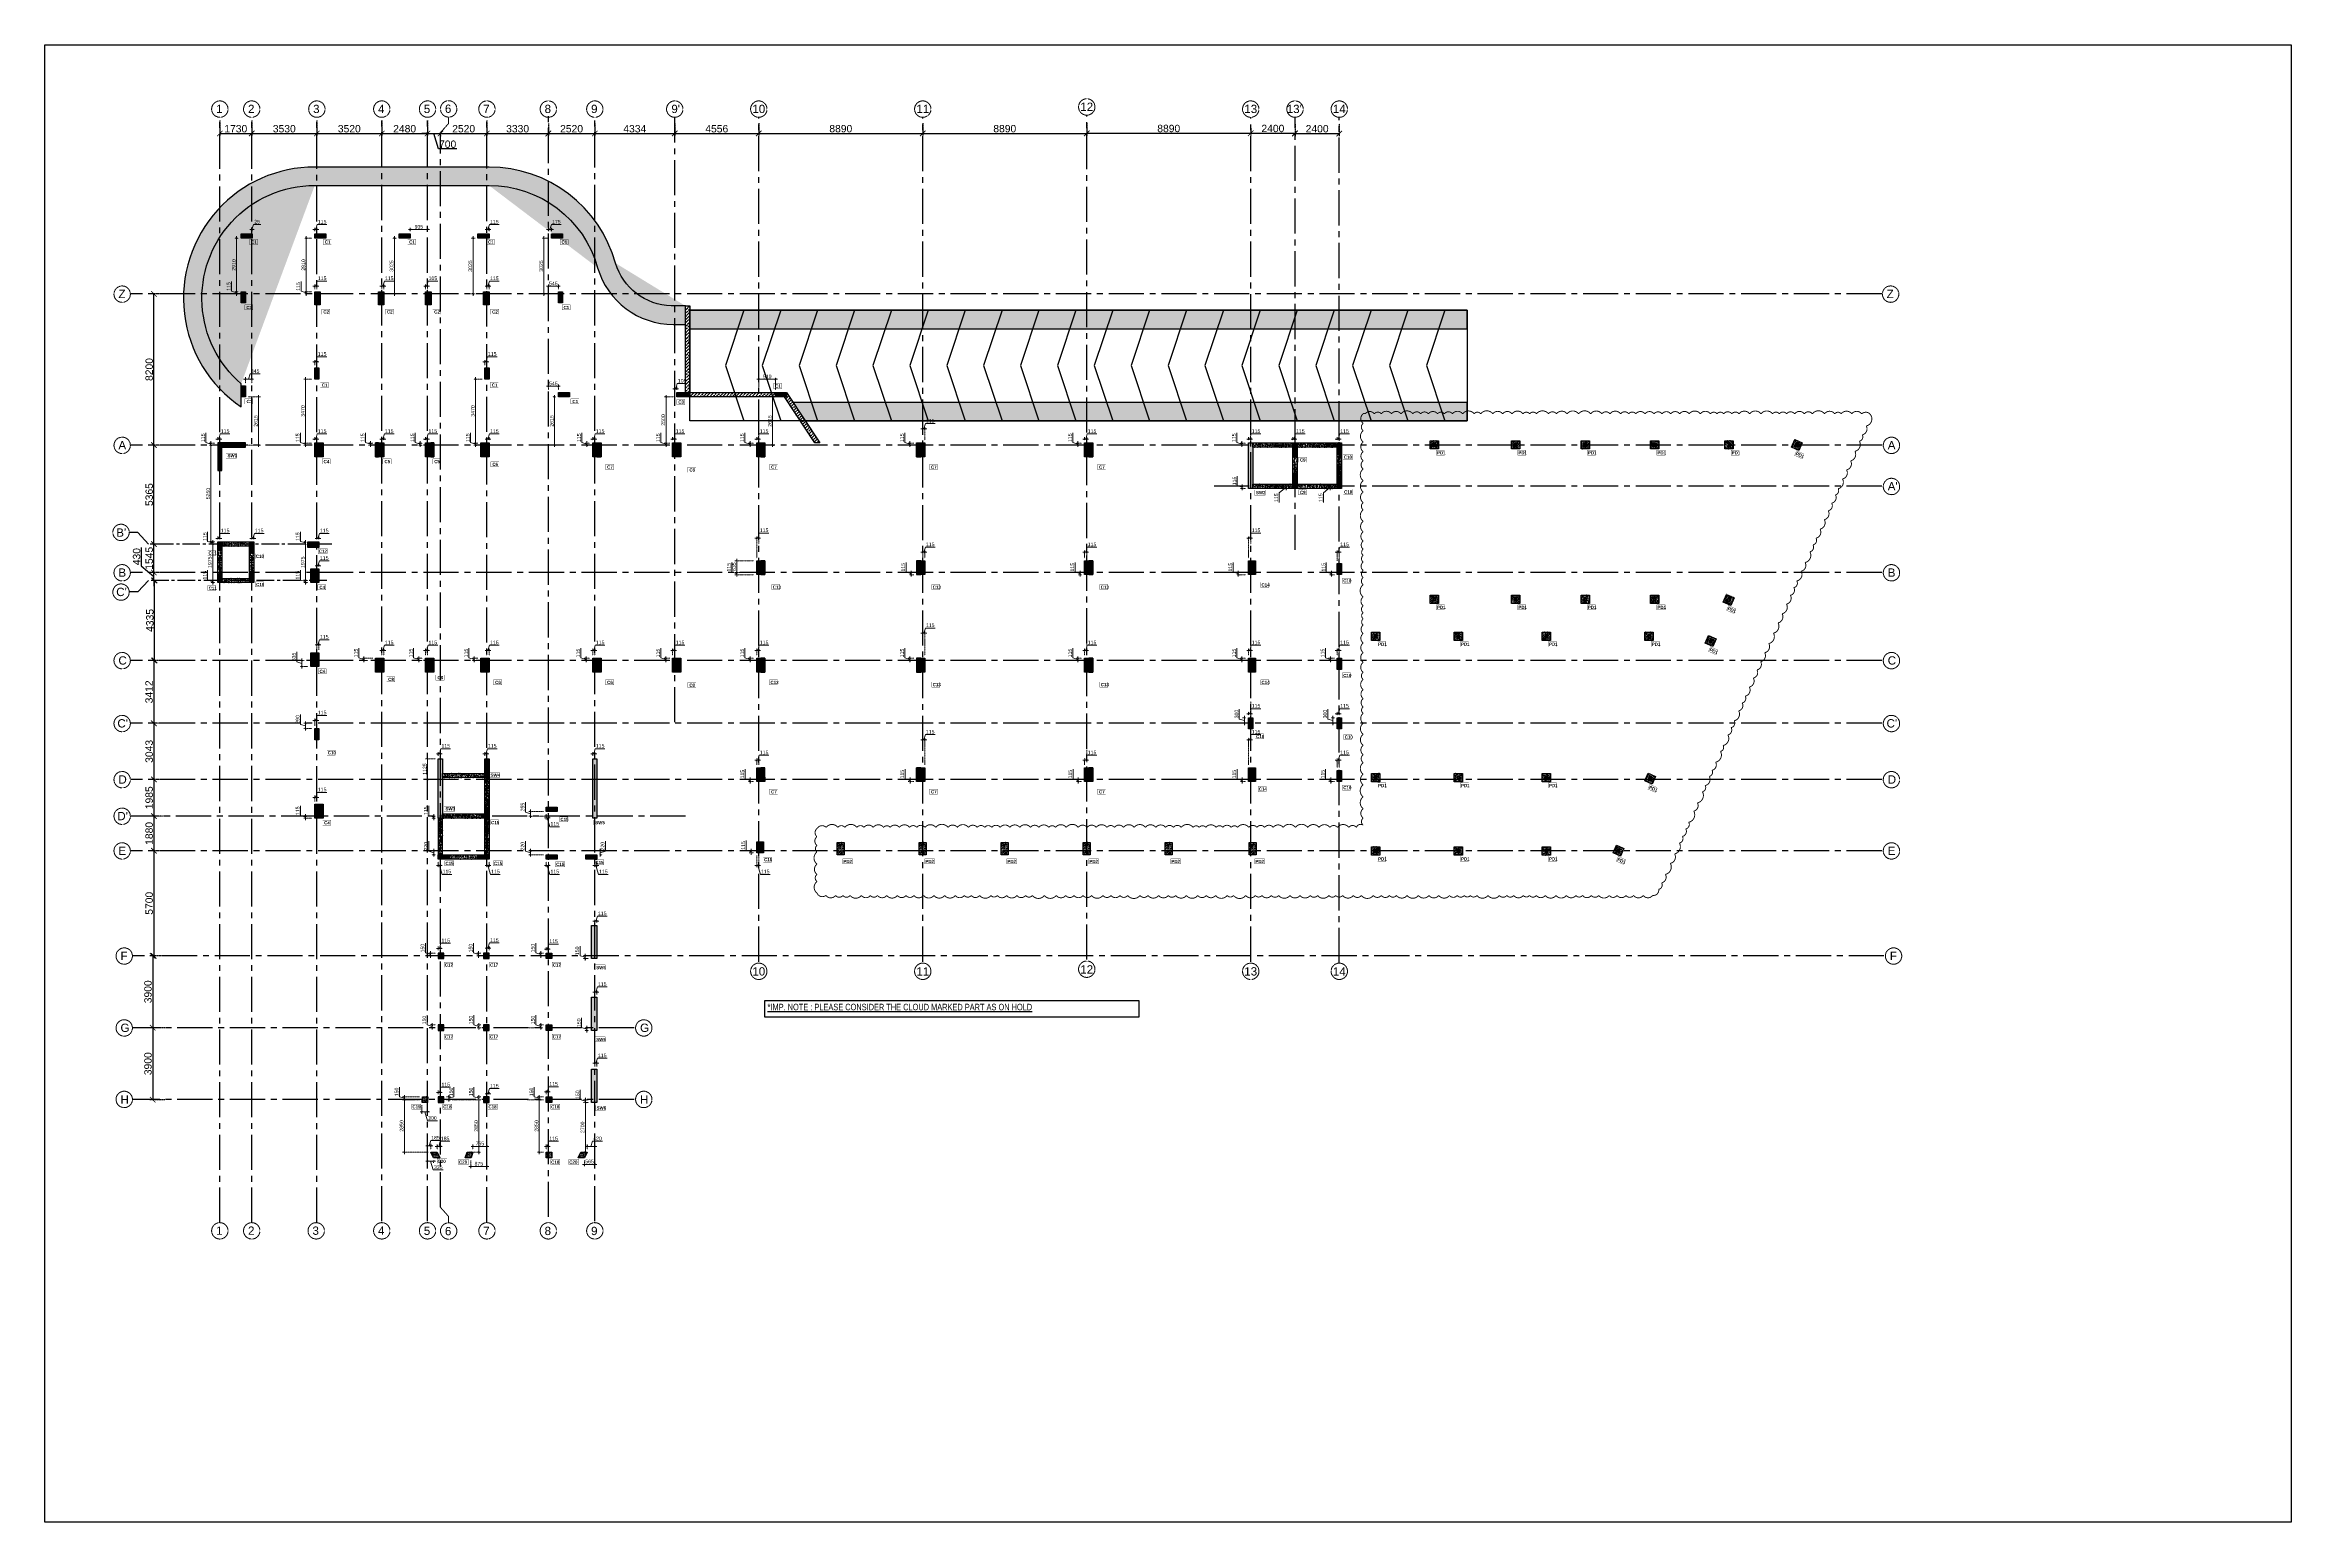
# Model space of a CAD drawing. Header units: millimetres. Extents: x 149548 to 2112824, y -1657616 to -1354760.
# Drawn here: x 1787220 to 1908993, y -1657616 to -1577511 of the extents above; entities that cross this region are included whole.
import ezdxf

# ---------------------------------------------------------------- set-up
doc = ezdxf.new("R2010")
doc.units = ezdxf.units.MM
doc.header["$MEASUREMENT"] = 0
doc.header["$PDMODE"] = 98
for name, pattern in [('ACAD_ISO02W100', [15, 12, -3]), ('CENTER2', [28.575, 19.05, -3.175, 3.175, -3.175]), ('HIDDEN', [0.375, 0.25, -0.125])]:
    doc.linetypes.add(name, pattern=pattern)
for name, color, linetype, lineweight in [('CENTER_LINE', 8, 'CENTER2', 25), ('DIMENSION_MOFA', 62, 'HIDDEN', 15), ('GRID', 252, 'ACAD_ISO02W100', 9), ('s-dm', 171, 'Continuous', 15), ('TXT', 255, 'Continuous', 5)]:
    doc.layers.add(name, color=color, linetype=linetype, lineweight=lineweight)
for name, color, linetype in [('Dimension', 7, 'Continuous'), ('F10', 72, 'Continuous'), ('Gabion Wall', 7, 'Continuous'), ('Hatch', 8, 'Continuous'), ('RAMP', 7, 'Continuous'), ('S-TEXT', 7, 'Continuous'), ('STEEL STRUCTURE', 6, 'Continuous'), ('STR.COLUMN', 1, 'Continuous')]:
    doc.layers.add(name, color=color, linetype=linetype)
doc.styles.add('1-100', font='arial.ttf', dxfattribs={"height": 400})
doc.styles.add('G1-TEXT', font='ARIALN.TTF', dxfattribs={"height": 2})
doc.styles.add('G3-TEXT', font='ARIALNB.TTF', dxfattribs={"height": 3})
doc.styles.get("Standard").update_dxf_attribs({"font": 'arial.ttf'})
doc.dimstyles.new('Dim 1_100', dxfattribs={"dimscale": 100, "dimtxt": 2, "dimasz": 1, "dimexe": 1, "dimexo": 1.5, "dimgap": 0.5, "dimtad": 1, "dimdec": 0, "dimrnd": 5, "dimzin": 0, "dimdsep": 46, "dimtxsty": 'Standard', "dimblk": 'ARCHTICK', "dimcen": 0, "dimdle": 1, "dimclrd": 256, "dimclre": 256, "dimclrt": 256, "dimadec": 0, "dimazin": 0, "dimtfac": 0.8, "dimtdec": 0, "dimtmove": 1, "dimatfit": 0, "dimfxl": 1.5, "dimtolj": 1, "dimtzin": 0, "dimlwd": -1, "dimlwe": -1, "dimarcsym": 1})
doc.dimstyles.new('Dim 1_200', dxfattribs={"dimscale": 100, "dimtxt": 4, "dimasz": 3, "dimexe": 1.5, "dimexo": 1.5, "dimgap": 0.5, "dimtad": 1, "dimdec": 0, "dimzin": 0, "dimdsep": 46, "dimtxsty": 'Standard', "dimblk": 'ARCHTICK', "dimcen": 0, "dimclrd": 256, "dimclre": 256, "dimclrt": 256, "dimadec": 0, "dimazin": 0, "dimtfac": 0.8, "dimtdec": 0, "dimtmove": 1, "dimatfit": 0, "dimfxl": 1.5, "dimtolj": 1, "dimtzin": 0, "dimlwd": -1, "dimlwe": -1, "dimarcsym": 1})
pattern_1 = [(230, (-175580.32, -118671.26), (-179.315046, 15.688034), [18.75, -206.25]), (175, (-175580.32, -118671.26), (34.687833, -188.048033), [15, -165]), (280.4514445, (-175595.26, -118669.95), (-144.627212, -172.359998), [15.935048, -175.285528]), (226.1842, (-175580.32, -118721.26), (-266.810333, 41.37982), [28.125, -309.375]), (276.635635, (-175602.55, -118717.8), (-233.665486, -243.52965), [23.902586, -262.92844]), (171.184164, (-175580.32, -118721.26), (-233.665486, -243.52965), [22.5, -247.5]), (201, (-175605.32, -118708.76), (-149.226763, 100.654723), [18.75, -206.25]), (146, (-175605.32, -118708.76), (-60.828833, -181.287511), [15, -165]), (251.451445, (-175617.75, -118700.37), (-210.055594, -80.632788), [15.935047, -175.285528]), (217.5, (-175580.32, -118671.26), (-3.0399638, -83.2234635), [0, -163, 0, -167.5, 0, -165.625]), (187.5, (-175580.32, -118671.26), (-65.7673844, -98.602928), [0, -95.5, 0, -159.25, 0, -63.125]), (147.5, (-175524.57, -118671.26), (-133.455609, 5.638718), [0, -62.5, 0, -195, 0, -258.75]), (137.5, (-175499.57, -118671.26), (-145.7965423, -25.0262456), [0, -81.25, 0, -129.5, 0, -183.75])]
pattern_2 = [(230, (-126115.32, -102229.26), (-179.315046, 15.688034), [18.75, -206.25]), (175, (-126115.32, -102229.26), (34.687833, -188.048033), [15, -165]), (280.4514445, (-126130.26, -102227.95), (-144.627212, -172.359998), [15.935048, -175.285528]), (226.1842, (-126115.32, -102279.26), (-266.810333, 41.37982), [28.125, -309.375]), (276.635635, (-126137.55, -102275.8), (-233.665486, -243.52965), [23.902586, -262.92844]), (171.184164, (-126115.32, -102279.26), (-233.665486, -243.52965), [22.5, -247.5]), (201, (-126140.32, -102266.76), (-149.226763, 100.654723), [18.75, -206.25]), (146, (-126140.32, -102266.76), (-60.828833, -181.287511), [15, -165]), (251.451445, (-126152.75, -102258.37), (-210.055594, -80.632788), [15.935047, -175.285528]), (217.5, (-126115.32, -102229.26), (-3.0399638, -83.2234635), [0, -163, 0, -167.5, 0, -165.625]), (187.5, (-126115.32, -102229.26), (-65.7673844, -98.602928), [0, -95.5, 0, -159.25, 0, -63.125]), (147.5, (-126059.57, -102229.26), (-133.455609, 5.638718), [0, -62.5, 0, -195, 0, -258.75]), (137.5, (-126034.57, -102229.26), (-145.7965423, -25.0262456), [0, -81.25, 0, -129.5, 0, -183.75])]
pattern_3 = [(230, (-711.69, 102229.26), (-71.7260183, 6.2752135), [7.5, -82.5]), (175, (-711.69, 102229.26), (13.8751334, -75.2192134), [6, -66]), (280.4514445, (-717.666, 102229.784), (-57.8508847, -68.9439991), [6.3740192, -70.1142112]), (226.1842, (-711.69, 102209.26), (-106.724133, 16.551928), [11.25, -123.75]), (276.6356355, (-720.58, 102210.64), (-93.4661946, -97.41186), [9.561034, -105.171376]), (171.184164, (-711.69, 102209.26), (-93.4661945, -97.41186), [9, -99]), (201, (-721.69, 102214.26), (-59.6907052, 40.261889), [7.5, -82.5]), (146, (-721.69, 102214.26), (-24.3315332, -72.5150045), [6, -66]), (251.4514447, (-726.66, 102217.616), (-84.0222377, -32.2531153), [6.374019, -70.1142112]), (217.5, (-711.689, 102229.26), (-1.21598553, -33.28938538), [0, -65.2, 0, -67, 0, -66.25]), (187.5, (-711.69, 102229.26), (-26.30695374, -39.4411712), [0, -38.2, 0, -63.7, 0, -25.25]), (147.5, (-689.389, 102229.26), (-53.38224362, 2.25548717), [0, -25, 0, -78, 0, -103.5]), (137.5, (-679.39, 102229.26), (-58.3186169, -10.0104982), [0, -32.5, 0, -51.8, 0, -73.5])]
pattern_4 = [(230, (-126115.32, -99999.26), (-179.315046, 15.688034), [18.75, -206.25]), (175, (-126115.32, -99999.26), (34.687833, -188.048033), [15, -165]), (280.4514445, (-126130.26, -99997.95), (-144.627212, -172.359998), [15.935048, -175.285528]), (226.1842, (-126115.32, -100049.26), (-266.810333, 41.37982), [28.125, -309.375]), (276.635635, (-126137.55, -100045.8), (-233.665486, -243.52965), [23.902586, -262.92844]), (171.184164, (-126115.32, -100049.26), (-233.665486, -243.52965), [22.5, -247.5]), (201, (-126140.32, -100036.76), (-149.226763, 100.654723), [18.75, -206.25]), (146, (-126140.32, -100036.76), (-60.828833, -181.287511), [15, -165]), (251.451445, (-126152.75, -100028.37), (-210.055594, -80.632788), [15.935047, -175.285528]), (217.5, (-126115.32, -99999.26), (-3.0399638, -83.2234635), [0, -163, 0, -167.5, 0, -165.625]), (187.5, (-126115.32, -99999.26), (-65.7673844, -98.602928), [0, -95.5, 0, -159.25, 0, -63.125]), (147.5, (-126059.57, -99999.26), (-133.455609, 5.638718), [0, -62.5, 0, -195, 0, -258.75]), (137.5, (-126034.57, -99999.26), (-145.7965423, -25.0262456), [0, -81.25, 0, -129.5, 0, -183.75])]

# ---------------------------------------------------------------- blocks, each defined once
blk = doc.blocks.new('PD1')
at = {"layer": 'Hatch'}
h = blk.add_hatch(dxfattribs=at)
h.set_pattern_fill('AR-CONC', color=256, scale=10, angle=180)
h.set_pattern_definition([(230, (-133830.726, -48148.44), (-71.7260183, 6.2752135), [7.5, -82.5]), (175, (-133830.726, -48148.44), (13.8751334, -75.2192134), [6, -66]), (280.4514445, (-133836.7, -48147.92), (-57.8508847, -68.9439991), [6.3740192, -70.1142112]), (226.1842, (-133830.73, -48168.44), (-106.724133, 16.551928), [11.25, -123.75]), (276.6356355, (-133839.62, -48167.06), (-93.4661946, -97.41186), [9.561034, -105.171376]), (171.184164, (-133830.73, -48168.44), (-93.4661945, -97.41186), [9, -99]), (201, (-133840.726, -48163.44), (-59.6907052, 40.261889), [7.5, -82.5]), (146, (-133840.726, -48163.44), (-24.3315332, -72.5150045), [6, -66]), (251.4514447, (-133845.7, -48160.085), (-84.0222377, -32.2531153), [6.374019, -70.1142112]), (217.5, (-133830.726, -48148.44), (-1.21598553, -33.28938538), [0, -65.2, 0, -67, 0, -66.25]), (187.5, (-133830.726, -48148.44), (-26.30695374, -39.4411712), [0, -38.2, 0, -63.7, 0, -25.25]), (147.5, (-133808.426, -48148.44), (-53.38224362, 2.25548717), [0, -25, 0, -78, 0, -103.5]), (137.5, (-133798.426, -48148.44), (-58.3186169, -10.0104982), [0, -32.5, 0, -51.8, 0, -73.5])])
h.paths.add_polyline_path([(1855321, -1647122), (1855321, -1647572), (1855771, -1647572), (1855771, -1647122)])
at = {"layer": 'STR.COLUMN', "color": 3}
blk.add_lwpolyline([(1855321, -1647122), (1855771, -1647122), (1855771, -1647572), (1855321, -1647572)], close=True, dxfattribs=at)
blk = doc.blocks.new('RAMP')
at = {"layer": 'RAMP', "color": 8}
blk.add_lwpolyline([(1949009, -1591899), (1991149, -1591899), (1991149, -1597898), (1949009, -1597898)], close=True, dxfattribs=at)
for points in [[(1951939, -1591898), (1950939, -1594898), (1951939, -1597898)], [(1953939, -1591898), (1952939, -1594898), (1953939, -1597898)], [(1955939, -1591898), (1954939, -1594898), (1955939, -1597898)], [(1957939, -1591898), (1956939, -1594898), (1957939, -1597898)], [(1959939, -1591898), (1958939, -1594898), (1959939, -1597898)], [(1961939, -1591898), (1960939, -1594898), (1961939, -1597898)], [(1963939, -1591898), (1962939, -1594898), (1963939, -1597898)], [(1965939, -1591898), (1964939, -1594898), (1965939, -1597898)], [(1967939, -1591898), (1966939, -1594898), (1967939, -1597898)], [(1969939, -1591898), (1968939, -1594898), (1969939, -1597898)], [(1971939, -1591898), (1970939, -1594898), (1971939, -1597898)], [(1973939, -1591898), (1972939, -1594898), (1973939, -1597898)], [(1975939, -1591898), (1974939, -1594898), (1975939, -1597898)], [(1977939, -1591898), (1976939, -1594898), (1977939, -1597898)], [(1979939, -1591898), (1978939, -1594898), (1979939, -1597898)], [(1981939, -1591898), (1980939, -1594898), (1981939, -1597898)], [(1983939, -1591898), (1982939, -1594898), (1983939, -1597898)], [(1985939, -1591899), (1984939, -1594899), (1985939, -1597898)], [(1987939, -1591899), (1986939, -1594899), (1987939, -1597898)], [(1989939, -1591899), (1988939, -1594899), (1989939, -1597899)]]:
    blk.add_lwpolyline(points, dxfattribs=at)
blk = doc.blocks.new('Upto 2nd Floor lvl')
at = {"layer": 'STR.COLUMN'}
h = blk.add_hatch(color=30, dxfattribs=at)
h.dxf.hatch_style = 1
h.paths.add_polyline_path([(1943263, -1497619), (1943483, -1497619), (1943483, -1497099), (1943263, -1497099)])
h = blk.add_hatch(color=30, dxfattribs=at)
h.dxf.hatch_style = 1
h.paths.add_polyline_path([(1952153, -1497619), (1952373, -1497619), (1952373, -1497099), (1952153, -1497099)])
h = blk.add_hatch(color=30, dxfattribs=at)
h.dxf.hatch_style = 1
h.paths.add_polyline_path([(1960593, -1497619), (1960813, -1497619), (1960813, -1497099), (1960593, -1497099)])
h = blk.add_hatch(color=30, dxfattribs=at)
h.dxf.hatch_style = 1
h.paths.add_polyline_path([(1969933, -1497619), (1970153, -1497619), (1970153, -1497099), (1969933, -1497099)])
h = blk.add_hatch(color=30, dxfattribs=at)
h.dxf.hatch_style = 1
h.paths.add_polyline_path([(1952153, -1504009), (1952373, -1504009), (1952373, -1503259), (1952153, -1503259)])
h = blk.add_hatch(color=30, dxfattribs=at)
h.dxf.hatch_style = 1
h.paths.add_polyline_path([(1960593, -1504009), (1960813, -1504009), (1960813, -1503259), (1960593, -1503259)])
h = blk.add_hatch(color=30, dxfattribs=at)
h.dxf.hatch_style = 1
h.paths.add_polyline_path([(1969933, -1504009), (1970153, -1504009), (1970153, -1503259), (1969933, -1503259)])
h = blk.add_hatch(color=30, dxfattribs=at)
h.dxf.hatch_style = 1
h.paths.add_polyline_path([(1952153, -1509294), (1952373, -1509294), (1952373, -1508544), (1952153, -1508544)])
h = blk.add_hatch(color=30, dxfattribs=at)
h.dxf.hatch_style = 1
h.paths.add_polyline_path([(1960593, -1509294), (1960813, -1509294), (1960813, -1508544), (1960593, -1508544)])
h = blk.add_hatch(color=30, dxfattribs=at)
h.dxf.hatch_style = 1
h.paths.add_polyline_path([(1969933, -1509294), (1970153, -1509294), (1970153, -1508544), (1969933, -1508544)])
h = blk.add_hatch(color=30, dxfattribs=at)
h.dxf.hatch_style = 1
h.paths.add_polyline_path([(1952153, -1514999), (1952373, -1514999), (1952373, -1514479), (1952153, -1514479)])
h = blk.add_hatch(color=30, dxfattribs=at)
h.dxf.hatch_style = 1
h.paths.add_polyline_path([(1960593, -1514999), (1960813, -1514999), (1960813, -1514479), (1960593, -1514479)])
h = blk.add_hatch(color=30, dxfattribs=at)
h.dxf.hatch_style = 1
h.paths.add_polyline_path([(1969933, -1514999), (1970153, -1514999), (1970153, -1514479), (1969933, -1514479)])
at = {"layer": 'STR.COLUMN', "color": 5}
for points in [[(1943263, -1497619), (1943483, -1497619), (1943483, -1497099), (1943263, -1497099)], [(1952153, -1497619), (1952373, -1497619), (1952373, -1497099), (1952153, -1497099)], [(1960593, -1497619), (1960813, -1497619), (1960813, -1497099), (1960593, -1497099)], [(1969933, -1497619), (1970153, -1497619), (1970153, -1497099), (1969933, -1497099)], [(1952153, -1504009), (1952373, -1504009), (1952373, -1503259), (1952153, -1503259)], [(1960593, -1504009), (1960813, -1504009), (1960813, -1503259), (1960593, -1503259)], [(1969933, -1504009), (1970153, -1504009), (1970153, -1503259), (1969933, -1503259)], [(1952153, -1509294), (1952373, -1509294), (1952373, -1508544), (1952153, -1508544)], [(1960593, -1509294), (1960813, -1509294), (1960813, -1508544), (1960593, -1508544)], [(1969933, -1509294), (1970153, -1509294), (1970153, -1508544), (1969933, -1508544)], [(1952153, -1514999), (1952373, -1514999), (1952373, -1514479), (1952153, -1514479)], [(1960593, -1514999), (1960813, -1514999), (1960813, -1514479), (1960593, -1514479)], [(1969933, -1514999), (1970153, -1514999), (1970153, -1514479), (1969933, -1514479)]]:
    blk.add_lwpolyline(points, close=True, dxfattribs=at)
blk = doc.blocks.new('Through Column')
at = {"layer": 'Hatch'}
h = blk.add_hatch(dxfattribs=at)
h.set_pattern_fill('AR-CONC', color=256, scale=10, angle=180)
h.set_pattern_definition([(230, (-711.69, 102229.26), (-71.7260183, 6.2752135), [7.5, -82.5]), (175, (-711.69, 102229.26), (13.8751334, -75.2192134), [6, -66]), (280.4514445, (-717.666, 102229.784), (-57.8508847, -68.9439991), [6.3740192, -70.1142112]), (226.1842, (-711.69, 102209.26), (-106.724133, 16.551928), [11.25, -123.75]), (276.6356355, (-720.58, 102210.64), (-93.4661946, -97.41186), [9.561034, -105.171376]), (171.184164, (-711.69, 102209.26), (-93.4661945, -97.41186), [9, -99]), (201, (-721.69, 102214.26), (-59.6907052, 40.261889), [7.5, -82.5]), (146, (-721.69, 102214.26), (-24.3315332, -72.5150045), [6, -66]), (251.4514447, (-726.66, 102217.616), (-84.0222377, -32.2531153), [6.374019, -70.1142112]), (217.5, (-711.689, 102229.26), (-1.21598553, -33.28938538), [0, -65.2, 0, -67, 0, -66.25]), (187.5, (-711.69, 102229.26), (-26.30695374, -39.4411712), [0, -38.2, 0, -63.7, 0, -25.25]), (147.5, (-689.389, 102229.26), (-53.38224362, 2.25548717), [0, -25, 0, -78, 0, -103.5]), (137.5, (-679.39, 102229.26), (-58.3186169, -10.0104982), [0, -32.5, 0, -51.8, 0, -73.5])])
h.paths.add_polyline_path([(1934098, -1532329), (1934078, -1532629), (1933778, -1532629), (1933798, -1532329)])
h = blk.add_hatch(dxfattribs=at)
h.set_pattern_fill('AR-CONC', color=256, scale=10, angle=180)
h.set_pattern_definition(pattern_3)
h.paths.add_polyline_path([(1934594, -1535329), (1934753, -1535629), (1934410, -1535629), (1934263, -1535329)])
h = blk.add_hatch(dxfattribs=at)
h.set_pattern_fill('AR-CONC', color=256, scale=10, angle=180)
h.set_pattern_definition(pattern_3)
h.paths.add_polyline_path([(1936535, -1535329), (1936438, -1535629), (1936122, -1535629), (1936220, -1535329)])
h = blk.add_hatch(dxfattribs=at)
h.set_pattern_fill('AR-CONC', color=256, scale=10, angle=180)
h.set_pattern_definition(pattern_3)
h.paths.add_polyline_path([(1940513, -1535329), (1940813, -1535329), (1940813, -1535629), (1940513, -1535629)])
h = blk.add_hatch(dxfattribs=at)
h.set_pattern_fill('AR-CONC', color=256, scale=10, angle=180)
h.set_pattern_definition(pattern_3)
h.paths.add_polyline_path([(1942726, -1535329), (1942580, -1535629), (1942239, -1535629), (1942395, -1535329)])
at = {"layer": 'STR.COLUMN', "transparency": 33554687}
h = blk.add_hatch(color=256, dxfattribs=at)
h.dxf.hatch_style = 1
h.paths.add_polyline_path([(1927963, -1488669), (1927963, -1489369), (1928263, -1489369), (1928263, -1488669)])
h = blk.add_hatch(color=256, dxfattribs=at)
h.dxf.hatch_style = 1
h.paths.add_polyline_path([(1931413, -1488669), (1931413, -1489369), (1931713, -1489369), (1931713, -1488669)])
h = blk.add_hatch(color=256, dxfattribs=at)
h.dxf.hatch_style = 1
h.paths.add_polyline_path([(1933973, -1488669), (1933973, -1489369), (1934273, -1489369), (1934273, -1488669)])
h = blk.add_hatch(color=256, dxfattribs=at)
h.dxf.hatch_style = 1
h.paths.add_polyline_path([(1937113, -1488669), (1937113, -1489369), (1937413, -1489369), (1937413, -1488669)])
h = blk.add_hatch(color=256, dxfattribs=at)
h.dxf.hatch_style = 1
h.paths.add_polyline_path([(1922703, -1496869), (1922703, -1498369), (1922933, -1498369), (1922933, -1497099), (1924203, -1497099), (1924203, -1496869)])
h = blk.add_hatch(color=256, dxfattribs=at)
h.dxf.hatch_style = 1
h.paths.add_polyline_path([(1927963, -1497619), (1928413, -1497619), (1928413, -1496869), (1927963, -1496869)])
h = blk.add_hatch(color=256, dxfattribs=at)
h.dxf.hatch_style = 1
h.paths.add_polyline_path([(1931713, -1496869), (1931713, -1497619), (1931263, -1497619), (1931263, -1496869)])
h = blk.add_hatch(color=256, dxfattribs=at)
h.dxf.hatch_style = 1
h.paths.add_polyline_path([(1933963, -1496869), (1934413, -1496869), (1934413, -1497619), (1933963, -1497619)])
h = blk.add_hatch(color=256, dxfattribs=at)
h.dxf.hatch_style = 1
h.paths.add_polyline_path([(1936963, -1497619), (1937413, -1497619), (1937413, -1496869), (1936963, -1496869)])
h = blk.add_hatch(color=256, dxfattribs=at)
h.dxf.hatch_style = 1
h.paths.add_polyline_path([(1943033, -1497619), (1943483, -1497619), (1943483, -1497099), (1943483, -1496869), (1943033, -1496869)])
h = blk.add_hatch(color=256, dxfattribs=at)
h.dxf.hatch_style = 1
h.paths.add_polyline_path([(1951923, -1496869), (1952373, -1496869), (1952373, -1497099), (1952373, -1497619), (1951923, -1497619)])
h = blk.add_hatch(color=256, dxfattribs=at)
h.dxf.hatch_style = 1
h.paths.add_polyline_path([(1961043, -1496869), (1961043, -1497619), (1960593, -1497619), (1960593, -1497099), (1960593, -1496869)])
h = blk.add_hatch(color=256, dxfattribs=at)
h.dxf.hatch_style = 1
h.paths.add_polyline_path([(1960813, -1496869), (1960813, -1497619), (1961043, -1497619), (1961043, -1496869)])
h = blk.add_hatch(color=256, dxfattribs=at)
h.dxf.hatch_style = 1
h.paths.add_polyline_path([(1969703, -1496869), (1969703, -1497469), (1969933, -1497469), (1969933, -1496869)])
h = blk.add_hatch(color=256, dxfattribs=at)
h.dxf.hatch_style = 1
h.paths.add_polyline_path([(1969703, -1496869), (1970153, -1496869), (1970153, -1497099), (1970153, -1497619), (1969703, -1497619)])
h = blk.add_hatch(color=256, dxfattribs=at)
h.dxf.hatch_style = 1
h.paths.add_polyline_path([(1978593, -1496869), (1978593, -1499329), (1978823, -1499329), (1978823, -1496869)])
h = blk.add_hatch(color=256, dxfattribs=at)
h.dxf.hatch_style = 1
h.paths.add_polyline_path([(1980993, -1497619), (1981223, -1497619), (1981223, -1496869), (1980993, -1496869)])
h = blk.add_hatch(color=256, dxfattribs=at)
h.dxf.hatch_style = 1
h.paths.add_polyline_path([(1983393, -1497469), (1983623, -1497469), (1983623, -1496869), (1983393, -1496869)])
h = blk.add_hatch(color=256, dxfattribs=at)
h.dxf.hatch_style = 1
h.paths.add_polyline_path([(1980993, -1499329), (1981223, -1499329), (1981223, -1498579), (1980993, -1498579)])
h = blk.add_hatch(color=256, dxfattribs=at)
h.dxf.hatch_style = 1
h.paths.add_polyline_path([(1983393, -1499329), (1983623, -1499329), (1983623, -1498729), (1983393, -1498729)])
h = blk.add_hatch(color=256, dxfattribs=at)
h.dxf.hatch_style = 1
h.paths.add_polyline_path([(1922703, -1502234), (1922703, -1502684), (1922933, -1502684), (1922933, -1502234)])
h = blk.add_hatch(color=256, dxfattribs=at)
h.dxf.hatch_style = 1
h.paths.add_polyline_path([(1924433, -1502834), (1924663, -1502834), (1924663, -1502234), (1924433, -1502234)])
h = blk.add_hatch(color=256, dxfattribs=at)
h.dxf.hatch_style = 1
h.paths.add_polyline_path([(1927593, -1502534), (1928193, -1502534), (1928193, -1502234), (1927593, -1502234)])
h = blk.add_hatch(color=256, dxfattribs=at)
h.dxf.hatch_style = 1
h.paths.add_polyline_path([(1924433, -1504439), (1924663, -1504439), (1924663, -1503839), (1924433, -1503839)])
h = blk.add_hatch(color=256, dxfattribs=at)
h.dxf.hatch_style = 1
h.paths.add_polyline_path([(1927743, -1504439), (1928193, -1504439), (1928193, -1503689), (1927743, -1503689)])
h = blk.add_hatch(color=256, dxfattribs=at)
h.dxf.hatch_style = 1
h.paths.add_polyline_path([(1951923, -1504009), (1951923, -1503259), (1952373, -1503259), (1952373, -1504009)])
h = blk.add_hatch(color=256, dxfattribs=at)
h.dxf.hatch_style = 1
h.paths.add_polyline_path([(1960593, -1504009), (1961043, -1504009), (1961043, -1503259), (1960593, -1503259)])
h = blk.add_hatch(color=256, dxfattribs=at)
h.dxf.hatch_style = 1
h.paths.add_polyline_path([(1969703, -1504009), (1970153, -1504009), (1970153, -1503259), (1969703, -1503259)])
h = blk.add_hatch(color=256, dxfattribs=at)
h.dxf.hatch_style = 1
h.paths.add_polyline_path([(1978593, -1503259), (1978968, -1503259), (1978968, -1504009), (1978593, -1504009)])
h = blk.add_hatch(color=256, dxfattribs=at)
h.dxf.hatch_style = 1
h.paths.add_polyline_path([(1978708, -1503779), (1978593, -1503779), (1978593, -1503894), (1978708, -1503894)])
h = blk.add_hatch(color=256, dxfattribs=at)
h.dxf.hatch_style = 1
h.paths.add_polyline_path([(1978708, -1503894), (1978593, -1503894), (1978593, -1504009), (1978708, -1504009)], flags=17)
h = blk.add_hatch(color=256, dxfattribs=at)
h.dxf.hatch_style = 1
h.paths.add_polyline_path([(1978708, -1503894), (1978593, -1503894), (1978593, -1504009), (1978708, -1504009)], flags=17)
h = blk.add_hatch(color=256, dxfattribs=at)
h.dxf.hatch_style = 1
h.paths.add_polyline_path([(1978708, -1503779), (1978823, -1503779), (1978823, -1503894), (1978708, -1503894)])
h = blk.add_hatch(color=256, dxfattribs=at)
h.dxf.hatch_style = 1
h.paths.add_polyline_path([(1978823, -1503894), (1978708, -1503894), (1978708, -1504009), (1978823, -1504009)])
h = blk.add_hatch(color=256, dxfattribs=at)
h.dxf.hatch_style = 1
h.paths.add_polyline_path([(1983393, -1503409), (1983393, -1504009), (1983623, -1504009), (1983623, -1503409)])
h = blk.add_hatch(color=256, dxfattribs=at)
h.dxf.hatch_style = 1
h.paths.add_polyline_path([(1922703, -1503989), (1922703, -1504439), (1922933, -1504439), (1922933, -1503989)])
h = blk.add_hatch(color=256, dxfattribs=at)
h.dxf.hatch_style = 1
h.paths.add_polyline_path([(1927743, -1508994), (1928193, -1508994), (1928193, -1508244), (1927743, -1508244)])
h = blk.add_hatch(color=256, dxfattribs=at)
h.dxf.hatch_style = 1
h.paths.add_polyline_path([(1936963, -1509294), (1937413, -1509294), (1937413, -1508544), (1936963, -1508544)])
h = blk.add_hatch(color=256, dxfattribs=at)
h.dxf.hatch_style = 1
h.paths.add_polyline_path([(1943033, -1509294), (1943483, -1509294), (1943483, -1508544), (1943033, -1508544)])
h = blk.add_hatch(color=256, dxfattribs=at)
h.dxf.hatch_style = 1
h.paths.add_polyline_path([(1951923, -1509294), (1952373, -1509294), (1952373, -1508544), (1951923, -1508544)])
h = blk.add_hatch(color=256, dxfattribs=at)
h.dxf.hatch_style = 1
h.paths.add_polyline_path([(1960593, -1509294), (1961043, -1509294), (1961043, -1508544), (1960593, -1508544)])
h = blk.add_hatch(color=256, dxfattribs=at)
h.dxf.hatch_style = 1
h.paths.add_polyline_path([(1969703, -1509294), (1970153, -1509294), (1970153, -1508544), (1969703, -1508544)])
h = blk.add_hatch(color=256, dxfattribs=at)
h.dxf.hatch_style = 1
h.paths.add_polyline_path([(1978593, -1509294), (1978968, -1509294), (1978968, -1508544), (1978593, -1508544)])
h = blk.add_hatch(color=256, dxfattribs=at)
h.dxf.hatch_style = 1
h.paths.add_polyline_path([(1983393, -1508544), (1983393, -1509144), (1983623, -1509144), (1983623, -1508544)])
h = blk.add_hatch(color=256, dxfattribs=at)
h.dxf.hatch_style = 1
h.paths.add_polyline_path([(1927963, -1512959), (1928193, -1512959), (1928193, -1512359), (1927963, -1512359)])
h = blk.add_hatch(color=256, dxfattribs=at)
h.dxf.hatch_style = 1
h.paths.add_polyline_path([(1978593, -1511771), (1978593, -1512371), (1978823, -1512371), (1978823, -1511771)])
h = blk.add_hatch(color=256, dxfattribs=at)
h.dxf.hatch_style = 1
h.paths.add_polyline_path([(1983393, -1511771), (1983393, -1512371), (1983623, -1512371), (1983623, -1511771)])
h = blk.add_hatch(color=256, dxfattribs=at)
h.dxf.hatch_style = 1
h.paths.add_polyline_path([(1934663, -1513989), (1934663, -1517214), (1934893, -1517214), (1934893, -1513989)])
h = blk.add_hatch(color=256, dxfattribs=at)
h.dxf.hatch_style = 1
h.paths.add_polyline_path([(1937183, -1515014), (1937413, -1515014), (1937413, -1513989), (1937183, -1513989)])
h = blk.add_hatch(color=256, dxfattribs=at)
h.dxf.hatch_style = 1
h.paths.add_polyline_path([(1943033, -1513989), (1943033, -1517214), (1943263, -1517214), (1943263, -1513989)])
h = blk.add_hatch(color=256, dxfattribs=at)
h.dxf.hatch_style = 1
h.paths.add_polyline_path([(1951923, -1515229), (1952373, -1515229), (1952373, -1514999), (1952373, -1514479), (1951923, -1514479)])
h = blk.add_hatch(color=256, dxfattribs=at)
h.dxf.hatch_style = 1
h.paths.add_polyline_path([(1960593, -1515229), (1961043, -1515229), (1961043, -1514479), (1960593, -1514479), (1960593, -1514999)])
h = blk.add_hatch(color=256, dxfattribs=at)
h.dxf.hatch_style = 1
h.paths.add_polyline_path([(1969703, -1515229), (1970153, -1515229), (1970153, -1514999), (1970153, -1514479), (1969703, -1514479)])
h = blk.add_hatch(color=256, dxfattribs=at)
h.dxf.hatch_style = 1
h.paths.add_polyline_path([(1978593, -1515229), (1978968, -1515229), (1978968, -1514479), (1978593, -1514479)])
h = blk.add_hatch(color=256, dxfattribs=at)
h.dxf.hatch_style = 1
h.paths.add_polyline_path([(1983393, -1514629), (1983393, -1515229), (1983623, -1515229), (1983623, -1514629)])
h = blk.add_hatch(color=256, dxfattribs=at)
h.dxf.hatch_style = 1
h.paths.add_polyline_path([(1927963, -1517214), (1928413, -1517214), (1928413, -1516464), (1927963, -1516464)])
h = blk.add_hatch(color=256, dxfattribs=at)
h.dxf.hatch_style = 1
h.paths.add_polyline_path([(1937183, -1517214), (1937413, -1517214), (1937413, -1516614), (1937183, -1516614)])
h = blk.add_hatch(color=256, dxfattribs=at)
h.dxf.hatch_style = 1
h.paths.add_polyline_path([(1940513, -1516614), (1940513, -1516844), (1941113, -1516844), (1941113, -1516614)])
h = blk.add_hatch(color=256, dxfattribs=at)
h.dxf.hatch_style = 1
h.paths.add_polyline_path([(1934663, -1519199), (1934663, -1519429), (1935263, -1519429), (1935263, -1519199)])
h = blk.add_hatch(color=256, dxfattribs=at)
h.dxf.hatch_style = 1
h.paths.add_polyline_path([(1936813, -1519199), (1936813, -1519429), (1937413, -1519429), (1937413, -1519199)])
h = blk.add_hatch(color=256, dxfattribs=at)
h.dxf.hatch_style = 1
h.paths.add_polyline_path([(1940513, -1519199), (1940513, -1519429), (1941113, -1519429), (1941113, -1519199)])
h = blk.add_hatch(color=256, dxfattribs=at)
h.dxf.hatch_style = 1
h.paths.add_polyline_path([(1942663, -1519199), (1942663, -1519429), (1943263, -1519429), (1943263, -1519199)])
h = blk.add_hatch(color=256, dxfattribs=at)
h.dxf.hatch_style = 1
h.paths.add_polyline_path([(1943263, -1523029), (1942963, -1523029), (1942963, -1524829), (1943263, -1524829)])
h = blk.add_hatch(color=256, dxfattribs=at)
h.dxf.hatch_style = 1
h.paths.add_polyline_path([(1934663, -1524529), (1934963, -1524529), (1934963, -1524829), (1934663, -1524829)])
h = blk.add_hatch(color=256, dxfattribs=at)
h.dxf.hatch_style = 1
h.paths.add_polyline_path([(1937113, -1524529), (1937413, -1524529), (1937413, -1524829), (1937113, -1524829)])
h = blk.add_hatch(color=256, dxfattribs=at)
h.dxf.hatch_style = 1
h.paths.add_polyline_path([(1940813, -1524529), (1940513, -1524529), (1940513, -1524829), (1940813, -1524829)])
h = blk.add_hatch(color=256, dxfattribs=at)
h.dxf.hatch_style = 1
h.paths.add_polyline_path([(1943263, -1526929), (1942963, -1526929), (1942963, -1528729), (1943263, -1528729)])
h = blk.add_hatch(color=256, dxfattribs=at)
h.dxf.hatch_style = 1
h.paths.add_polyline_path([(1934663, -1528429), (1934963, -1528429), (1934963, -1528729), (1934663, -1528729)])
h = blk.add_hatch(color=256, dxfattribs=at)
h.dxf.hatch_style = 1
h.paths.add_polyline_path([(1937113, -1528429), (1937413, -1528429), (1937413, -1528729), (1937113, -1528729)])
h = blk.add_hatch(color=256, dxfattribs=at)
h.dxf.hatch_style = 1
h.paths.add_polyline_path([(1940813, -1528429), (1940513, -1528429), (1940513, -1528729), (1940813, -1528729)])
h = blk.add_hatch(color=256, dxfattribs=at)
h.dxf.hatch_style = 1
h.paths.add_polyline_path([(1943263, -1530829), (1942963, -1530829), (1942963, -1532629), (1943263, -1532629)])
h = blk.add_hatch(color=256, dxfattribs=at)
h.dxf.hatch_style = 1
h.paths.add_polyline_path([(1934663, -1532329), (1934963, -1532329), (1934963, -1532629), (1934663, -1532629)])
h = blk.add_hatch(color=256, dxfattribs=at)
h.dxf.hatch_style = 1
h.paths.add_polyline_path([(1937113, -1532329), (1937413, -1532329), (1937413, -1532629), (1937113, -1532629)])
h = blk.add_hatch(color=256, dxfattribs=at)
h.dxf.hatch_style = 1
h.paths.add_polyline_path([(1940813, -1532329), (1940513, -1532329), (1940513, -1532629), (1940813, -1532629)])
at = {"layer": 'STR.COLUMN', "color": 5}
for points in [[(1927963, -1488669), (1928263, -1488669), (1928263, -1489369), (1927963, -1489369), (1927963, -1488669)], [(1931413, -1488669), (1931713, -1488669), (1931713, -1489369), (1931413, -1489369), (1931413, -1488669)], [(1933973, -1488669), (1934273, -1488669), (1934273, -1489369), (1933973, -1489369), (1933973, -1488669)], [(1937113, -1488669), (1937413, -1488669), (1937413, -1489369), (1937113, -1489369), (1937113, -1488669)], [(1922703, -1496869), (1922703, -1498369), (1922933, -1498369), (1922933, -1497099), (1924203, -1497099), (1924203, -1496869), (1922703, -1496869)], [(1927963, -1496869), (1928413, -1496869), (1928413, -1497619), (1927963, -1497619), (1927963, -1496869)], [(1936963, -1496869), (1937413, -1496869), (1937413, -1497619), (1936963, -1497619), (1936963, -1496869)], [(1951923, -1496869), (1952373, -1496869), (1952373, -1497099), (1952373, -1497099), (1952373, -1497619), (1951923, -1497619), (1951923, -1496869)], [(1969703, -1496869), (1969933, -1496869), (1969933, -1497469), (1969703, -1497469), (1969703, -1496869)], [(1969703, -1496869), (1970153, -1496869), (1970153, -1497099), (1970153, -1497099), (1970153, -1497619), (1969703, -1497619), (1969703, -1496869)], [(1978593, -1496869), (1978823, -1496869), (1978823, -1499329), (1978593, -1499329), (1978593, -1496869)], [(1980993, -1496869), (1981223, -1496869), (1981223, -1497619), (1980993, -1497619), (1980993, -1496869)], [(1983393, -1496869), (1983623, -1496869), (1983623, -1497469), (1983393, -1497469), (1983393, -1496869)], [(1980993, -1498579), (1981223, -1498579), (1981223, -1499329), (1980993, -1499329), (1980993, -1498579)], [(1983393, -1498729), (1983623, -1498729), (1983623, -1499329), (1983393, -1499329), (1983393, -1498729)], [(1922703, -1502234), (1922933, -1502234), (1922933, -1502684), (1922703, -1502684), (1922703, -1502234)], [(1924433, -1502234), (1924663, -1502234), (1924663, -1502834), (1924433, -1502834), (1924433, -1502234)], [(1927593, -1502234), (1928193, -1502234), (1928193, -1502534), (1927593, -1502534), (1927593, -1502234)], [(1924433, -1503839), (1924663, -1503839), (1924663, -1504439), (1924433, -1504439), (1924433, -1503839)], [(1927743, -1503689), (1928193, -1503689), (1928193, -1504439), (1927743, -1504439), (1927743, -1503689)], [(1951923, -1503259), (1952373, -1503259), (1952373, -1504009), (1951923, -1504009), (1951923, -1503259)], [(1960813, -1503259), (1961043, -1503259), (1961043, -1504009), (1960813, -1504009), (1960813, -1503259)], [(1969703, -1503259), (1970153, -1503259), (1970153, -1504009), (1969703, -1504009), (1969703, -1503259)], [(1978593, -1503259), (1978968, -1503259), (1978968, -1504009), (1978593, -1504009), (1978593, -1503259)], [(1983393, -1503409), (1983623, -1503409), (1983623, -1504009), (1983393, -1504009), (1983393, -1503409)], [(1922703, -1503989), (1922933, -1503989), (1922933, -1504439), (1922703, -1504439), (1922703, -1503989)], [(1927743, -1508244), (1928193, -1508244), (1928193, -1508994), (1927743, -1508994), (1927743, -1508244)], [(1936963, -1508544), (1937413, -1508544), (1937413, -1509294), (1936963, -1509294), (1936963, -1508544)], [(1943033, -1508544), (1943483, -1508544), (1943483, -1509294), (1943033, -1509294), (1943033, -1508544)], [(1951923, -1508544), (1952373, -1508544), (1952373, -1509294), (1951923, -1509294), (1951923, -1508544)], [(1969703, -1508544), (1970153, -1508544), (1970153, -1509294), (1969703, -1509294), (1969703, -1508544)], [(1978593, -1508544), (1978968, -1508544), (1978968, -1509294), (1978593, -1509294), (1978593, -1508544)], [(1983393, -1508544), (1983623, -1508544), (1983623, -1509144), (1983393, -1509144), (1983393, -1508544)], [(1927963, -1512359), (1928193, -1512359), (1928193, -1512959), (1927963, -1512959), (1927963, -1512359)], [(1978593, -1511771), (1978823, -1511771), (1978823, -1512371), (1978593, -1512371), (1978593, -1511771)], [(1983393, -1511771), (1983623, -1511771), (1983623, -1512371), (1983393, -1512371), (1983393, -1511771)], [(1934663, -1513989), (1934893, -1513989), (1934893, -1517214), (1934663, -1517214), (1934663, -1513989)], [(1937183, -1513989), (1937413, -1513989), (1937413, -1515014), (1937183, -1515014), (1937183, -1513989)], [(1943033, -1513989), (1943263, -1513989), (1943263, -1517214), (1943033, -1517214), (1943033, -1513989)], [(1978593, -1514479), (1978968, -1514479), (1978968, -1515229), (1978593, -1515229), (1978593, -1514479)], [(1983393, -1514629), (1983623, -1514629), (1983623, -1515229), (1983393, -1515229), (1983393, -1514629)], [(1927963, -1516464), (1928413, -1516464), (1928413, -1517214), (1927963, -1517214), (1927963, -1516464)], [(1937183, -1516614), (1937413, -1516614), (1937413, -1517214), (1937183, -1517214), (1937183, -1516614)], [(1941113, -1516614), (1941113, -1516844), (1940513, -1516844), (1940513, -1516614), (1941113, -1516614)], [(1935263, -1519199), (1935263, -1519429), (1934663, -1519429), (1934663, -1519199), (1935263, -1519199)], [(1937413, -1519199), (1937413, -1519429), (1936813, -1519429), (1936813, -1519199), (1937413, -1519199)], [(1941113, -1519199), (1941113, -1519429), (1940513, -1519429), (1940513, -1519199), (1941113, -1519199)], [(1943263, -1519199), (1943263, -1519429), (1942663, -1519429), (1942663, -1519199), (1943263, -1519199)], [(1934963, -1524829), (1934963, -1524529), (1934663, -1524529), (1934663, -1524829), (1934963, -1524829)], [(1937413, -1524829), (1937413, -1524529), (1937113, -1524529), (1937113, -1524829), (1937413, -1524829)], [(1940513, -1524829), (1940513, -1524529), (1940813, -1524529), (1940813, -1524829), (1940513, -1524829)], [(1934963, -1528729), (1934963, -1528429), (1934663, -1528429), (1934663, -1528729), (1934963, -1528729)], [(1937413, -1528729), (1937413, -1528429), (1937113, -1528429), (1937113, -1528729), (1937413, -1528729)], [(1940513, -1528729), (1940513, -1528429), (1940813, -1528429), (1940813, -1528729), (1940513, -1528729)], [(1934963, -1532629), (1934963, -1532329), (1934663, -1532329), (1934663, -1532629), (1934963, -1532629)], [(1937413, -1532629), (1937413, -1532329), (1937113, -1532329), (1937113, -1532629), (1937413, -1532629)], [(1940513, -1532629), (1940513, -1532329), (1940813, -1532329), (1940813, -1532629), (1940513, -1532629)]]:
    blk.add_lwpolyline(points, dxfattribs=at)
for points in [[(1931713, -1496869), (1931713, -1497619), (1931263, -1497619), (1931263, -1496869)], [(1933963, -1496869), (1934413, -1496869), (1934413, -1497619), (1933963, -1497619), (1933963, -1496869)], [(1943033, -1496869), (1943483, -1496869), (1943483, -1497099), (1943483, -1497099), (1943483, -1497619), (1943033, -1497619), (1943033, -1496869)], [(1961043, -1496869), (1961043, -1497619), (1960593, -1497619), (1960593, -1497099), (1960593, -1497099), (1960593, -1496869)], [(1960813, -1496869), (1961043, -1496869), (1961043, -1497619), (1960813, -1497619)], [(1961043, -1508544), (1961043, -1509294), (1960813, -1509294), (1960813, -1508544)], [(1951923, -1514479), (1952153, -1514479), (1952153, -1514999), (1952373, -1514999), (1952373, -1515229), (1951923, -1515229), (1951923, -1514479)], [(1961043, -1514479), (1961043, -1515229), (1960593, -1515229), (1960593, -1514999), (1960593, -1514999), (1960593, -1514479)], [(1969703, -1514479), (1970153, -1514479), (1970153, -1514999), (1970153, -1514999), (1970153, -1515229), (1969703, -1515229), (1969703, -1514479)], [(1943263, -1523029), (1943263, -1524829), (1942963, -1524829), (1942963, -1523029), (1943263, -1523029)], [(1943263, -1526929), (1943263, -1528729), (1942963, -1528729), (1942963, -1526929), (1943263, -1526929)], [(1943263, -1530829), (1943263, -1532629), (1942963, -1532629), (1942963, -1530829), (1943263, -1530829)], [(1934098, -1532329), (1934078, -1532629), (1933778, -1532629), (1933798, -1532329)], [(1934594, -1535329), (1934753, -1535629), (1934410, -1535629), (1934263, -1535329)], [(1936535, -1535329), (1936438, -1535629), (1936122, -1535629), (1936220, -1535329)], [(1940513, -1535329), (1940813, -1535329), (1940813, -1535629), (1940513, -1535629)], [(1942726, -1535329), (1942580, -1535629), (1942239, -1535629), (1942395, -1535329)]]:
    blk.add_lwpolyline(points, close=True, dxfattribs=at)
blk = doc.blocks.new('Upto 1st Floor lvl')
at = {"layer": 'STR.COLUMN'}
h = blk.add_hatch(color=3, dxfattribs=at)
h.dxf.hatch_style = 1
h.paths.add_polyline_path([(1924573, -1485529), (1924573, -1485759), (1923973, -1485759), (1923973, -1485529)])
h = blk.add_hatch(color=3, dxfattribs=at)
h.dxf.hatch_style = 1
h.paths.add_polyline_path([(1928563, -1485529), (1928563, -1485759), (1927963, -1485759), (1927963, -1485529)])
h = blk.add_hatch(color=3, dxfattribs=at)
h.dxf.hatch_style = 1
h.paths.add_polyline_path([(1933143, -1485529), (1933143, -1485759), (1932543, -1485759), (1932543, -1485529)])
h = blk.add_hatch(color=3, dxfattribs=at)
h.dxf.hatch_style = 1
h.paths.add_polyline_path([(1937413, -1485529), (1937413, -1485759), (1936813, -1485759), (1936813, -1485529)])
h = blk.add_hatch(color=3, dxfattribs=at)
h.dxf.hatch_style = 1
h.paths.add_polyline_path([(1941403, -1485529), (1941403, -1485759), (1940803, -1485759), (1940803, -1485529)])
h = blk.add_hatch(color=3, dxfattribs=at)
h.dxf.hatch_style = 1
h.paths.add_polyline_path([(1923973, -1488669), (1924203, -1488669), (1924203, -1489269), (1923973, -1489269)])
h = blk.add_hatch(color=3, dxfattribs=at)
h.dxf.hatch_style = 1
h.paths.add_polyline_path([(1941173, -1488669), (1941403, -1488669), (1941403, -1489269), (1941173, -1489269)])
h = blk.add_hatch(color=3, dxfattribs=at)
h.dxf.hatch_style = 1
h.paths.add_polyline_path([(1927963, -1492799), (1928193, -1492799), (1928193, -1493399), (1927963, -1493399)])
at = {"layer": 'STR.COLUMN', "transparency": 33554687}
h = blk.add_hatch(color=3, dxfattribs=at)
h.dxf.hatch_style = 1
h.paths.add_polyline_path([(1937183, -1492799), (1937183, -1493399), (1937413, -1493399), (1937413, -1492799)])
at = {"layer": 'STR.COLUMN'}
h = blk.add_hatch(color=3, dxfattribs=at)
h.dxf.hatch_style = 1
h.paths.add_polyline_path([(1923973, -1493769), (1924203, -1493769), (1924203, -1494369), (1923973, -1494369)])
h = blk.add_hatch(color=3, dxfattribs=at)
h.dxf.hatch_style = 1
h.paths.add_polyline_path([(1941773, -1494139), (1941773, -1494369), (1941173, -1494369), (1941173, -1494139)])
h = blk.add_hatch(color=3, dxfattribs=at)
h.dxf.hatch_style = 1
h.paths.add_polyline_path([(1948298, -1494139), (1948298, -1494369), (1947586, -1494369), (1947586, -1494139)])
h = blk.add_hatch(color=3, dxfattribs=at)
h.dxf.hatch_style = 1
h.paths.add_polyline_path([(1953546, -1494139), (1953546, -1494369), (1952946, -1494369), (1952946, -1494139)])
h = blk.add_hatch(color=3, dxfattribs=at)
h.dxf.hatch_style = 1
h.paths.add_polyline_path([(1931413, -1496869), (1931263, -1496869), (1931263, -1497619), (1931413, -1497619)])
h = blk.add_hatch(color=3, dxfattribs=at)
h.dxf.hatch_style = 1
h.paths.add_polyline_path([(1934413, -1496869), (1934263, -1496869), (1934263, -1497619), (1934413, -1497619)])
h = blk.add_hatch(color=3, dxfattribs=at)
h.dxf.hatch_style = 1
h.paths.add_polyline_path([(1947366, -1496869), (1947816, -1496869), (1947816, -1497619), (1947366, -1497619)])
at = {"layer": 'STR.COLUMN', "transparency": 33554687}
h = blk.add_hatch(color=3, dxfattribs=at)
h.dxf.hatch_style = 1
h.paths.add_polyline_path([(1931263, -1509294), (1931713, -1509294), (1931713, -1508544), (1931263, -1508544)])
h = blk.add_hatch(color=3, dxfattribs=at)
h.dxf.hatch_style = 1
h.paths.add_polyline_path([(1933963, -1509294), (1934413, -1509294), (1934413, -1508544), (1933963, -1508544)])
h = blk.add_hatch(color=3, dxfattribs=at)
h.dxf.hatch_style = 1
h.paths.add_polyline_path([(1947366, -1509294), (1947816, -1509294), (1947816, -1508544), (1947366, -1508544)])
at = {"layer": 'STR.COLUMN'}
h = blk.add_hatch(color=3, dxfattribs=at)
h.dxf.hatch_style = 1
h.paths.add_polyline_path([(1951923, -1518494), (1952298, -1518494), (1952298, -1519094), (1951923, -1519094)])
at = {"layer": 'STR.COLUMN', "color": 5}
for points in [[(1924573, -1485529), (1924573, -1485759), (1923973, -1485759), (1923973, -1485529), (1924573, -1485529)], [(1928563, -1485529), (1928563, -1485759), (1927963, -1485759), (1927963, -1485529), (1928563, -1485529)], [(1933143, -1485529), (1933143, -1485759), (1932543, -1485759), (1932543, -1485529), (1933143, -1485529)], [(1937413, -1485529), (1937413, -1485759), (1936813, -1485759), (1936813, -1485529), (1937413, -1485529)], [(1941403, -1485529), (1941403, -1485759), (1940803, -1485759), (1940803, -1485529), (1941403, -1485529)], [(1923973, -1488669), (1924203, -1488669), (1924203, -1489269), (1923973, -1489269), (1923973, -1488669)], [(1941173, -1488669), (1941403, -1488669), (1941403, -1489269), (1941173, -1489269), (1941173, -1488669)], [(1927963, -1492799), (1928193, -1492799), (1928193, -1493399), (1927963, -1493399), (1927963, -1492799)], [(1937183, -1492799), (1937413, -1492799), (1937413, -1493399), (1937183, -1493399), (1937183, -1492799)], [(1923973, -1493769), (1924203, -1493769), (1924203, -1494369), (1923973, -1494369)], [(1941773, -1494139), (1941773, -1494369), (1941173, -1494369), (1941173, -1494139)], [(1948298, -1494139), (1948298, -1494369), (1947586, -1494369), (1947586, -1494139)], [(1953546, -1494139), (1953546, -1494369), (1952946, -1494369), (1952946, -1494139)], [(1931413, -1496869), (1931263, -1496869), (1931263, -1497619), (1931413, -1497619)], [(1934413, -1496869), (1934263, -1496869), (1934263, -1497619), (1934413, -1497619)]]:
    blk.add_lwpolyline(points, close=True, dxfattribs=at)
for points in [[(1947366, -1496869), (1947816, -1496869), (1947816, -1497619), (1947366, -1497619), (1947366, -1496869)], [(1931263, -1508544), (1931713, -1508544), (1931713, -1509294), (1931263, -1509294), (1931263, -1508544)], [(1933963, -1508544), (1934413, -1508544), (1934413, -1509294), (1933963, -1509294), (1933963, -1508544)], [(1947366, -1508544), (1947816, -1508544), (1947816, -1509294), (1947366, -1509294), (1947366, -1508544)], [(1951923, -1518494), (1952298, -1518494), (1952298, -1519094), (1951923, -1519094), (1951923, -1518494)]]:
    blk.add_lwpolyline(points, dxfattribs=at)
blk = doc.blocks.new('SSS')
at = {"layer": 'STEEL STRUCTURE'}
h = blk.add_hatch(color=2, dxfattribs=at)
h.dxf.hatch_style = 1
h.paths.add_polyline_path([(1251002, -1035979), (1250902, -1035979), (1250902, -1036179), (1251002, -1036179)])
h.paths.add_polyline_path([(1250986, -1035995), (1250986, -1036163), (1250918, -1036163), (1250918, -1035995)], flags=16)
h = blk.add_hatch(color=2, dxfattribs=at)
h.dxf.hatch_style = 1
h.paths.add_polyline_path([(1255409, -1035979), (1255309, -1035979), (1255309, -1036179), (1255409, -1036179)])
h.paths.add_polyline_path([(1255393, -1035995), (1255393, -1036163), (1255325, -1036163), (1255325, -1035995)], flags=16)
h = blk.add_hatch(color=2, dxfattribs=at)
h.dxf.hatch_style = 1
h.paths.add_polyline_path([(1259179, -1035979), (1259079, -1035979), (1259079, -1036179), (1259179, -1036179)])
h.paths.add_polyline_path([(1259163, -1035995), (1259163, -1036163), (1259095, -1036163), (1259095, -1035995)], flags=16)
h = blk.add_hatch(color=2, dxfattribs=at)
h.dxf.hatch_style = 1
h.paths.add_polyline_path([(1262949, -1035979), (1262849, -1035979), (1262849, -1036179), (1262949, -1036179)])
h.paths.add_polyline_path([(1262933, -1035995), (1262933, -1036163), (1262865, -1036163), (1262865, -1035995)], flags=16)
h = blk.add_hatch(color=2, dxfattribs=at)
h.dxf.hatch_style = 1
h.paths.add_polyline_path([(1266977, -1035979), (1266877, -1035979), (1266877, -1036179), (1266977, -1036179)])
h.paths.add_polyline_path([(1266961, -1035995), (1266961, -1036163), (1266893, -1036163), (1266893, -1035995)], flags=16)
h = blk.add_hatch(color=2, dxfattribs=at)
h.dxf.hatch_style = 1
h.paths.add_polyline_path([(1270685, -1036019), (1270593, -1035979), (1270513, -1036162), (1270604, -1036202)])
h.paths.add_polyline_path([(1270664, -1036027), (1270596, -1036181), (1270534, -1036154), (1270601, -1036000)], flags=16)
h = blk.add_hatch(color=2, dxfattribs=at)
h.dxf.hatch_style = 1
h.paths.add_polyline_path([(1251002, -1044359), (1250902, -1044359), (1250902, -1044559), (1251002, -1044559)])
h.paths.add_polyline_path([(1250986, -1044375), (1250986, -1044543), (1250918, -1044543), (1250918, -1044375)], flags=16)
h = blk.add_hatch(color=2, dxfattribs=at)
h.dxf.hatch_style = 1
h.paths.add_polyline_path([(1255409, -1044359), (1255309, -1044359), (1255309, -1044559), (1255409, -1044559)])
h.paths.add_polyline_path([(1255393, -1044375), (1255393, -1044543), (1255325, -1044543), (1255325, -1044375)], flags=16)
h = blk.add_hatch(color=2, dxfattribs=at)
h.dxf.hatch_style = 1
h.paths.add_polyline_path([(1259179, -1044359), (1259079, -1044359), (1259079, -1044559), (1259179, -1044559)])
h.paths.add_polyline_path([(1259163, -1044375), (1259163, -1044543), (1259095, -1044543), (1259095, -1044375)], flags=16)
h = blk.add_hatch(color=2, dxfattribs=at)
h.dxf.hatch_style = 1
h.paths.add_polyline_path([(1262949, -1044359), (1262849, -1044359), (1262849, -1044559), (1262949, -1044559)])
h.paths.add_polyline_path([(1262933, -1044375), (1262933, -1044543), (1262865, -1044543), (1262865, -1044375)], flags=16)
h = blk.add_hatch(color=2, dxfattribs=at)
h.dxf.hatch_style = 1
h.paths.add_polyline_path([(1266995, -1044416), (1266903, -1044376), (1266823, -1044559), (1266914, -1044599)])
h.paths.add_polyline_path([(1266974, -1044424), (1266906, -1044578), (1266844, -1044551), (1266912, -1044397)], flags=16)
h = blk.add_hatch(color=2, dxfattribs=at)
h.dxf.hatch_style = 1
h.paths.add_polyline_path([(1247809, -1046359), (1247709, -1046359), (1247709, -1046559), (1247809, -1046559)])
h.paths.add_polyline_path([(1247793, -1046375), (1247793, -1046543), (1247725, -1046543), (1247725, -1046375)], flags=16)
h = blk.add_hatch(color=2, dxfattribs=at)
h.dxf.hatch_style = 1
h.paths.add_polyline_path([(1252302, -1046359), (1252202, -1046359), (1252202, -1046559), (1252302, -1046559)])
h.paths.add_polyline_path([(1252286, -1046375), (1252286, -1046543), (1252218, -1046543), (1252218, -1046375)], flags=16)
h = blk.add_hatch(color=2, dxfattribs=at)
h.dxf.hatch_style = 1
h.paths.add_polyline_path([(1257069, -1046359), (1256969, -1046359), (1256969, -1046559), (1257069, -1046559)])
h.paths.add_polyline_path([(1257053, -1046375), (1257053, -1046543), (1256985, -1046543), (1256985, -1046375)], flags=16)
h = blk.add_hatch(color=2, dxfattribs=at)
h.dxf.hatch_style = 1
h.paths.add_polyline_path([(1262642, -1046359), (1262542, -1046359), (1262542, -1046559), (1262642, -1046559)])
h.paths.add_polyline_path([(1262626, -1046375), (1262626, -1046543), (1262558, -1046543), (1262558, -1046375)], flags=16)
h = blk.add_hatch(color=2, dxfattribs=at)
h.dxf.hatch_style = 1
h.paths.add_polyline_path([(1266015, -1046646), (1265924, -1046606), (1265843, -1046789), (1265935, -1046829)])
h.paths.add_polyline_path([(1265994, -1046654), (1265927, -1046808), (1265864, -1046781), (1265932, -1046627)], flags=16)
h = blk.add_hatch(color=2, dxfattribs=at)
h.dxf.hatch_style = 1
h.paths.add_polyline_path([(1247809, -1054024), (1247709, -1054024), (1247709, -1054224), (1247809, -1054224)])
h.paths.add_polyline_path([(1247793, -1054040), (1247793, -1054208), (1247725, -1054208), (1247725, -1054040)], flags=16)
h = blk.add_hatch(color=2, dxfattribs=at)
h.dxf.hatch_style = 1
h.paths.add_polyline_path([(1252302, -1054024), (1252202, -1054024), (1252202, -1054224), (1252302, -1054224)])
h.paths.add_polyline_path([(1252286, -1054040), (1252286, -1054208), (1252218, -1054208), (1252218, -1054040)], flags=16)
h = blk.add_hatch(color=2, dxfattribs=at)
h.dxf.hatch_style = 1
h.paths.add_polyline_path([(1257069, -1054024), (1256969, -1054024), (1256969, -1054224), (1257069, -1054224)])
h.paths.add_polyline_path([(1257053, -1054040), (1257053, -1054208), (1256985, -1054208), (1256985, -1054040)], flags=16)
h = blk.add_hatch(color=2, dxfattribs=at)
h.dxf.hatch_style = 1
h.paths.add_polyline_path([(1262733, -1054114), (1262642, -1054074), (1262561, -1054257), (1262653, -1054297)])
h.paths.add_polyline_path([(1262712, -1054122), (1262645, -1054276), (1262583, -1054249), (1262650, -1054095)], flags=16)
h = blk.add_hatch(color=2, dxfattribs=at)
h.dxf.hatch_style = 1
h.paths.add_polyline_path([(1247809, -1058004), (1247709, -1058004), (1247709, -1058204), (1247809, -1058204)])
h.paths.add_polyline_path([(1247793, -1058020), (1247793, -1058188), (1247725, -1058188), (1247725, -1058020)], flags=16)
h = blk.add_hatch(color=2, dxfattribs=at)
h.dxf.hatch_style = 1
h.paths.add_polyline_path([(1252302, -1058004), (1252202, -1058004), (1252202, -1058204), (1252302, -1058204)])
h.paths.add_polyline_path([(1252286, -1058020), (1252286, -1058188), (1252218, -1058188), (1252218, -1058020)], flags=16)
h = blk.add_hatch(color=2, dxfattribs=at)
h.dxf.hatch_style = 1
h.paths.add_polyline_path([(1257069, -1058004), (1256969, -1058004), (1256969, -1058204), (1257069, -1058204)])
h.paths.add_polyline_path([(1257053, -1058020), (1257053, -1058188), (1256985, -1058188), (1256985, -1058020)], flags=16)
h = blk.add_hatch(color=2, dxfattribs=at)
h.dxf.hatch_style = 1
h.paths.add_polyline_path([(1261017, -1058021), (1260925, -1057981), (1260845, -1058164), (1260936, -1058204)])
h.paths.add_polyline_path([(1260996, -1058029), (1260928, -1058183), (1260866, -1058155), (1260934, -1058002)], flags=16)
at = {"layer": 'STEEL STRUCTURE', "color": 2}
for points in [[(1251002, -1035979), (1251002, -1036179), (1250902, -1036179), (1250902, -1035979), (1251002, -1035979)], [(1255409, -1035979), (1255409, -1036179), (1255309, -1036179), (1255309, -1035979), (1255409, -1035979)], [(1259179, -1035979), (1259179, -1036179), (1259079, -1036179), (1259079, -1035979), (1259179, -1035979)], [(1262949, -1035979), (1262949, -1036179), (1262849, -1036179), (1262849, -1035979), (1262949, -1035979)], [(1266977, -1035979), (1266977, -1036179), (1266877, -1036179), (1266877, -1035979), (1266977, -1035979)], [(1270685, -1036019), (1270604, -1036202), (1270513, -1036162), (1270593, -1035979), (1270685, -1036019)], [(1251002, -1044359), (1251002, -1044559), (1250902, -1044559), (1250902, -1044359), (1251002, -1044359)], [(1255409, -1044359), (1255409, -1044559), (1255309, -1044559), (1255309, -1044359), (1255409, -1044359)], [(1259179, -1044359), (1259179, -1044559), (1259079, -1044559), (1259079, -1044359), (1259179, -1044359)], [(1262949, -1044359), (1262949, -1044559), (1262849, -1044559), (1262849, -1044359), (1262949, -1044359)], [(1266995, -1044416), (1266914, -1044599), (1266823, -1044559), (1266903, -1044376), (1266995, -1044416)], [(1247809, -1046359), (1247809, -1046559), (1247709, -1046559), (1247709, -1046359), (1247809, -1046359)], [(1252302, -1046359), (1252302, -1046559), (1252202, -1046559), (1252202, -1046359), (1252302, -1046359)], [(1257069, -1046359), (1257069, -1046559), (1256969, -1046559), (1256969, -1046359), (1257069, -1046359)], [(1262642, -1046359), (1262642, -1046559), (1262542, -1046559), (1262542, -1046359), (1262642, -1046359)], [(1266015, -1046646), (1265935, -1046829), (1265843, -1046789), (1265924, -1046606), (1266015, -1046646)], [(1247809, -1054024), (1247809, -1054224), (1247709, -1054224), (1247709, -1054024), (1247809, -1054024)], [(1252302, -1054024), (1252302, -1054224), (1252202, -1054224), (1252202, -1054024), (1252302, -1054024)], [(1257069, -1054024), (1257069, -1054224), (1256969, -1054224), (1256969, -1054024), (1257069, -1054024)], [(1262733, -1054114), (1262653, -1054297), (1262561, -1054257), (1262642, -1054074), (1262733, -1054114)], [(1247809, -1058004), (1247809, -1058204), (1247709, -1058204), (1247709, -1058004), (1247809, -1058004)], [(1252302, -1058004), (1252302, -1058204), (1252202, -1058204), (1252202, -1058004), (1252302, -1058004)], [(1257069, -1058004), (1257069, -1058204), (1256969, -1058204), (1256969, -1058004), (1257069, -1058004)], [(1261017, -1058021), (1260936, -1058204), (1260845, -1058164), (1260925, -1057981), (1261017, -1058021)]]:
    blk.add_lwpolyline(points, dxfattribs=at)
for points in [[(1250986, -1035995), (1250986, -1036163), (1250918, -1036163), (1250918, -1035995)], [(1255393, -1035995), (1255393, -1036163), (1255325, -1036163), (1255325, -1035995)], [(1259163, -1035995), (1259163, -1036163), (1259095, -1036163), (1259095, -1035995)], [(1262933, -1035995), (1262933, -1036163), (1262865, -1036163), (1262865, -1035995)], [(1266961, -1035995), (1266961, -1036163), (1266893, -1036163), (1266893, -1035995)], [(1270664, -1036027), (1270596, -1036181), (1270534, -1036154), (1270601, -1036000)], [(1250986, -1044375), (1250986, -1044543), (1250918, -1044543), (1250918, -1044375)], [(1255393, -1044375), (1255393, -1044543), (1255325, -1044543), (1255325, -1044375)], [(1259163, -1044375), (1259163, -1044543), (1259095, -1044543), (1259095, -1044375)], [(1262933, -1044375), (1262933, -1044543), (1262865, -1044543), (1262865, -1044375)], [(1266974, -1044424), (1266906, -1044578), (1266844, -1044551), (1266912, -1044397)], [(1247793, -1046375), (1247793, -1046543), (1247725, -1046543), (1247725, -1046375)], [(1252286, -1046375), (1252286, -1046543), (1252218, -1046543), (1252218, -1046375)], [(1257053, -1046375), (1257053, -1046543), (1256985, -1046543), (1256985, -1046375)], [(1262626, -1046375), (1262626, -1046543), (1262558, -1046543), (1262558, -1046375)], [(1265994, -1046654), (1265927, -1046808), (1265864, -1046781), (1265932, -1046627)], [(1247793, -1054040), (1247793, -1054208), (1247725, -1054208), (1247725, -1054040)], [(1252286, -1054040), (1252286, -1054208), (1252218, -1054208), (1252218, -1054040)], [(1257053, -1054040), (1257053, -1054208), (1256985, -1054208), (1256985, -1054040)], [(1262712, -1054122), (1262645, -1054276), (1262583, -1054249), (1262650, -1054095)], [(1247793, -1058020), (1247793, -1058188), (1247725, -1058188), (1247725, -1058020)], [(1252286, -1058020), (1252286, -1058188), (1252218, -1058188), (1252218, -1058020)], [(1257053, -1058020), (1257053, -1058188), (1256985, -1058188), (1256985, -1058020)], [(1260996, -1058029), (1260928, -1058183), (1260866, -1058155), (1260934, -1058002)]]:
    blk.add_lwpolyline(points, close=True, dxfattribs=at)
blk = doc.blocks.new('FIRST FLOOR COLUMNS')
at = {"layer": 'CENTER_LINE', "ltscale": 100}
for p, q in [((115, -42281), (115, 17638)), ((1845, -42281), (1845, 17638)), ((5375, -42282), (5375, 17638)), ((8895, -42203), (8895, 17663)), ((11375, -42203), (11375, 17663)), ((14595, -42257), (14595, 17638)), ((17925, -41973), (17925, 17893)), ((20445, -42203), (20445, 17663)), ((24779, -15138), (24779, 17638)), ((29335, -28128), (29335, 17663)), ((38225, -28128), (38225, 17663)), ((47115, -28013), (47115, 17778)), ((56005, -28128), (56005, 17663)), ((58405, -5793), (58405, 17663)), ((60805, -28206), (60805, 17638)), ((12075, -41448), (12075, 16830)), ((90214, 8085), (-4699, 8085)), ((90214, -115), (-4699, -115)), ((90214, -2345), (53937, -2345)), ((90214, -7025), (-4699, -7025)), ((90214, -11790), (-4699, -11790)), ((90214, -15202), (-4737, -15202)), ((90214, -18245), (-4699, -18245)), ((25354, -20230), (-4699, -20230)), ((90214, -22110), (-4699, -22110)), ((90326, -27810), (-4586, -27810)), ((22571, -31710), (-4586, -31710)), ((22571, -35610), (-4586, -35610))]:
    blk.add_line(p, q, dxfattribs=at)
at = {"layer": 'CENTER_LINE', "ltscale": 50}
for points in [[(6182, -5480), (-3761, -5480), (-4337, -4858), (-4760, -4858)], [(5917, -7455), (-3761, -7455), (-4337, -8077), (-4760, -8077)]]:
    blk.add_lwpolyline(points, dxfattribs=at)
at = {"layer": 'GRID', "ltscale": 0.3}
for p, q in [((12075, 16830), (12521, 17333)), ((12521, 17333), (12521, 17638)), ((12075, -41448), (12521, -41950)), ((12521, -41950), (12521, -42256))]:
    blk.add_line(p, q, dxfattribs=at)
for centre in [(115, 18107), (1845, 18107), (5375, 18107), (8895, 18107), (11375, 18107), (12521, 18117), (14595, 18107), (17925, 18107), (20445, 18107), (24779, 18107), (29335, 18107), (38225, 18107), (47115, 18222), (56005, 18107), (58405, 18107), (60805, 18107), (-5180, 8072), (90695, 8072), (-5180, -128), (90741, -128), (90741, -2358), (-5241, -4849), (-5180, -7038), (90741, -7038), (-5241, -8086), (-5180, -11802), (90741, -11802), (-5180, -15214), (90741, -15214), (-5180, -18258), (90741, -18258), (-5180, -20242), (-5180, -22122), (90741, -22122), (-5068, -27822), (90854, -27822), (29335, -28650), (38225, -28650), (47115, -28535), (56005, -28650), (60805, -28650), (-5068, -31722), (23099, -31722), (-5068, -35598), (23099, -35598), (115, -42724), (1845, -42724), (5340, -42724), (8895, -42724), (11375, -42724), (12521, -42735), (14595, -42724), (17925, -42724), (20445, -42724)]:
    blk.add_circle(centre, 444, dxfattribs=at)
at = {"layer": 'GRID', "ltscale": 0.3, "style": '1-100', "oblique": 0}
for s, rotation, p in [('1', 359.94468, (-88, 17893)), ('2', 359.94468, (1642, 17893)), ('3', 359.94468, (5172, 17893)), ('4', 359.94468, (8692, 17893)), ('5', 359.94468, (11172, 17893)), ('6', 359.94468, (12317, 17903)), ('7', 359.94468, (14392, 17893)), ('8', 359.94468, (17722, 17893)), ('9', 359.94468, (20242, 17893)), ("9'", 359.94468, (24593, 17893)), ('10', 359.94468, (28983, 17893)), ('11', 359.94468, (37873, 17893)), ('12', 359.94468, (46763, 18008)), ('13', 359.94468, (55653, 17893)), ("13'", 359.94468, (57954, 17893)), ('14', 359.94468, (60453, 17893)), ('Z', 359.94468, (-5384, 7858)), ('Z', 0.05532, (90479, 7858)), ('A', 359.94468, (-5384, -342)), ('A', 359.94468, (90538, -342)), ("A'", 359.94468, (90538, -2572)), ("B'", 0.05532, (-5502, -5084)), ('B', 359.94468, (-5384, -7252)), ('B', 359.94468, (90538, -7252)), ("C'", 359.94468, (-5503, -8301)), ('C', 359.94468, (-5384, -12017)), ('C', 359.94468, (90538, -12017)), ("C'", 359.94468, (-5440, -15428)), ("C'", 359.94468, (90474, -15428)), ('D', 359.94468, (-5384, -18472)), ('D', 359.94468, (90538, -18472)), ("D'", 359.94468, (-5445, -20457)), ('E', 359.94468, (-5384, -22337)), ('E', 359.94468, (90538, -22337)), ('F', 359.94468, (-5271, -28037)), ('F', 359.94468, (90651, -28037)), ('10', 0.05532, (28983, -28880)), ('11', 0.05532, (37873, -28887)), ('12', 0.05532, (46763, -28772)), ('13', 0.05532, (55653, -28879)), ('14', 0.05532, (60453, -28887)), ('G', 359.94468, (-5271, -31937)), ('G', 359.94468, (22896, -31937)), ('H', 0.05532, (-5271, -35833)), ('H', 0.05532, (22896, -35833)), ('1', 359.94468, (-88, -42939)), ('2', 359.94468, (1642, -42939)), ('3', 359.94468, (5137, -42939)), ('4', 359.94468, (8692, -42938)), ('5', 0.05532, (11172, -42946)), ('6', 0.05532, (12318, -42965)), ('7', 0.05532, (14392, -42954)), ('8', 0.05532, (17722, -42954)), ('9', 0.05532, (20242, -42954))]:
    blk.add_text(s, height=450, rotation=rotation, dxfattribs=at).set_placement(p)
blk = doc.blocks.new('_ArchTick')
at = {"color": 0, "linetype": 'ByBlock', "const_width": 0.15}
blk.add_lwpolyline([(-0.5, -0.5), (0.5, 0.5)], dxfattribs=at)
blk = doc.blocks.new('*D521')
at = {"layer": 'Defpoints', "color": 0}
for p in [(1798432, -1587759), (1798457, -1587527), (1798457, -1587759)]:
    blk.add_point(p, dxfattribs=at)
at = {"layer": 's-dm'}
for p, q in [((1798432, -1587527), (1798332, -1587527)), ((1798432, -1587527), (1798457, -1587527)), ((1798528, -1587250), (1798445, -1587527)), ((1798457, -1587527), (1798557, -1587527)), ((1798919, -1587250), (1798528, -1587250))]:
    blk.add_line(p, q, dxfattribs=at)
at = {"layer": 's-dm', "linetype": 'HIDDEN'}
for p, q in [((1798432, -1587609), (1798432, -1587427)), ((1798457, -1587609), (1798457, -1587427))]:
    blk.add_line(p, q, dxfattribs=at)
at = {"layer": 's-dm', "xscale": 100, "yscale": 100, "zscale": 100}
blk.add_blockref('_ArchTick', (1798432, -1587527), dxfattribs=at)
at = {"layer": 's-dm', "xscale": 100, "yscale": 100, "zscale": 100, "rotation": 180}
blk.add_blockref('_ArchTick', (1798457, -1587527), dxfattribs=at)
at = {"layer": 's-dm', "insert": (1798724, -1587098), "char_height": 200, "attachment_point": 5}
blk.add_mtext('\\A1;25', dxfattribs=at)
blk = doc.blocks.new('*D522')
at = {"layer": 'Defpoints', "color": 0}
for p in [(1796587, -1598885), (1796587, -1599099), (1796702, -1599099)]:
    blk.add_point(p, dxfattribs=at)
at = {"layer": 's-dm', "linetype": 'HIDDEN'}
for p, q in [((1796587, -1598949), (1796587, -1598785)), ((1796702, -1598949), (1796702, -1598785))]:
    blk.add_line(p, q, dxfattribs=at)
at = {"layer": 's-dm'}
for p, q in [((1796728, -1598608), (1796645, -1598885)), ((1797252, -1598608), (1796728, -1598608)), ((1796587, -1598885), (1796487, -1598885)), ((1796702, -1598885), (1796587, -1598885)), ((1796702, -1598885), (1796802, -1598885))]:
    blk.add_line(p, q, dxfattribs=at)
at = {"layer": 's-dm', "xscale": 100, "yscale": 100, "zscale": 100}
blk.add_blockref('_ArchTick', (1796587, -1598885), dxfattribs=at)
at = {"layer": 's-dm', "xscale": 100, "yscale": 100, "zscale": 100, "rotation": 180}
blk.add_blockref('_ArchTick', (1796702, -1598885), dxfattribs=at)
at = {"layer": 's-dm', "insert": (1796990, -1598456), "char_height": 200, "attachment_point": 5}
blk.add_mtext('\\A1;115', dxfattribs=at)
blk = doc.blocks.new('*D523')
at = {"layer": 'Defpoints', "color": 0}
for p in [(1801847, -1599099), (1801962, -1598886), (1801962, -1599099)]:
    blk.add_point(p, dxfattribs=at)
at = {"layer": 's-dm', "linetype": 'HIDDEN'}
for p, q in [((1801847, -1598949), (1801847, -1598786)), ((1801962, -1598949), (1801962, -1598786))]:
    blk.add_line(p, q, dxfattribs=at)
at = {"layer": 's-dm'}
for p, q in [((1801988, -1598609), (1801905, -1598886)), ((1802512, -1598609), (1801988, -1598609)), ((1801847, -1598886), (1801747, -1598886)), ((1801847, -1598886), (1801962, -1598886)), ((1801962, -1598886), (1802062, -1598886))]:
    blk.add_line(p, q, dxfattribs=at)
at = {"layer": 's-dm', "xscale": 100, "yscale": 100, "zscale": 100}
blk.add_blockref('_ArchTick', (1801847, -1598886), dxfattribs=at)
at = {"layer": 's-dm', "xscale": 100, "yscale": 100, "zscale": 100, "rotation": 180}
blk.add_blockref('_ArchTick', (1801962, -1598886), dxfattribs=at)
at = {"layer": 's-dm', "insert": (1802250, -1598457), "char_height": 200, "attachment_point": 5}
blk.add_mtext('\\A1;115', dxfattribs=at)
blk = doc.blocks.new('*D524')
at = {"layer": 'Defpoints', "color": 0}
for p in [(1805482, -1599099), (1805597, -1598886), (1805597, -1599099)]:
    blk.add_point(p, dxfattribs=at)
at = {"layer": 's-dm', "linetype": 'HIDDEN'}
for p, q in [((1805482, -1598949), (1805482, -1598786)), ((1805597, -1598949), (1805597, -1598786))]:
    blk.add_line(p, q, dxfattribs=at)
at = {"layer": 's-dm'}
for p, q in [((1805623, -1598609), (1805540, -1598886)), ((1806147, -1598609), (1805623, -1598609)), ((1805482, -1598886), (1805382, -1598886)), ((1805482, -1598886), (1805597, -1598886)), ((1805597, -1598886), (1805697, -1598886))]:
    blk.add_line(p, q, dxfattribs=at)
at = {"layer": 's-dm', "xscale": 100, "yscale": 100, "zscale": 100}
blk.add_blockref('_ArchTick', (1805482, -1598886), dxfattribs=at)
at = {"layer": 's-dm', "xscale": 100, "yscale": 100, "zscale": 100, "rotation": 180}
blk.add_blockref('_ArchTick', (1805597, -1598886), dxfattribs=at)
at = {"layer": 's-dm', "insert": (1805885, -1598457), "char_height": 200, "attachment_point": 5}
blk.add_mtext('\\A1;115', dxfattribs=at)
blk = doc.blocks.new('*D525')
at = {"layer": 'Defpoints', "color": 0}
for p in [(1807847, -1598886), (1807847, -1599099), (1807962, -1599099)]:
    blk.add_point(p, dxfattribs=at)
at = {"layer": 's-dm', "linetype": 'HIDDEN'}
for p, q in [((1807847, -1598949), (1807847, -1598786)), ((1807962, -1598949), (1807962, -1598786))]:
    blk.add_line(p, q, dxfattribs=at)
at = {"layer": 's-dm'}
for p, q in [((1807988, -1598609), (1807905, -1598886)), ((1808512, -1598609), (1807988, -1598609)), ((1807847, -1598886), (1807747, -1598886)), ((1807962, -1598886), (1807847, -1598886)), ((1807962, -1598886), (1808062, -1598886))]:
    blk.add_line(p, q, dxfattribs=at)
at = {"layer": 's-dm', "xscale": 100, "yscale": 100, "zscale": 100}
blk.add_blockref('_ArchTick', (1807847, -1598886), dxfattribs=at)
at = {"layer": 's-dm', "xscale": 100, "yscale": 100, "zscale": 100, "rotation": 180}
blk.add_blockref('_ArchTick', (1807962, -1598886), dxfattribs=at)
at = {"layer": 's-dm', "insert": (1808250, -1598457), "char_height": 200, "attachment_point": 5}
blk.add_mtext('\\A1;115', dxfattribs=at)
blk = doc.blocks.new('*D526')
at = {"layer": 'Defpoints', "color": 0}
for p in [(1811182, -1599099), (1811297, -1598886), (1811297, -1599099)]:
    blk.add_point(p, dxfattribs=at)
at = {"layer": 's-dm', "linetype": 'HIDDEN'}
for p, q in [((1811182, -1598949), (1811182, -1598786)), ((1811297, -1598949), (1811297, -1598786))]:
    blk.add_line(p, q, dxfattribs=at)
at = {"layer": 's-dm'}
for p, q in [((1811323, -1598609), (1811240, -1598886)), ((1811847, -1598609), (1811323, -1598609)), ((1811182, -1598886), (1811082, -1598886)), ((1811182, -1598886), (1811297, -1598886)), ((1811297, -1598886), (1811397, -1598886))]:
    blk.add_line(p, q, dxfattribs=at)
at = {"layer": 's-dm', "xscale": 100, "yscale": 100, "zscale": 100}
blk.add_blockref('_ArchTick', (1811182, -1598886), dxfattribs=at)
at = {"layer": 's-dm', "xscale": 100, "yscale": 100, "zscale": 100, "rotation": 180}
blk.add_blockref('_ArchTick', (1811297, -1598886), dxfattribs=at)
at = {"layer": 's-dm', "insert": (1811585, -1598457), "char_height": 200, "attachment_point": 5}
blk.add_mtext('\\A1;115', dxfattribs=at)
blk = doc.blocks.new('*D527')
at = {"layer": 'Defpoints', "color": 0}
for p in [(1816917, -1599099), (1817032, -1598886), (1817032, -1599099)]:
    blk.add_point(p, dxfattribs=at)
at = {"layer": 's-dm', "linetype": 'HIDDEN'}
for p, q in [((1816917, -1598949), (1816917, -1598786)), ((1817032, -1598949), (1817032, -1598786))]:
    blk.add_line(p, q, dxfattribs=at)
at = {"layer": 's-dm'}
for p, q in [((1817058, -1598609), (1816975, -1598886)), ((1817582, -1598609), (1817058, -1598609)), ((1816917, -1598886), (1816817, -1598886)), ((1816917, -1598886), (1817032, -1598886)), ((1817032, -1598886), (1817132, -1598886))]:
    blk.add_line(p, q, dxfattribs=at)
at = {"layer": 's-dm', "xscale": 100, "yscale": 100, "zscale": 100}
blk.add_blockref('_ArchTick', (1816917, -1598886), dxfattribs=at)
at = {"layer": 's-dm', "xscale": 100, "yscale": 100, "zscale": 100, "rotation": 180}
blk.add_blockref('_ArchTick', (1817032, -1598886), dxfattribs=at)
at = {"layer": 's-dm', "insert": (1817320, -1598457), "char_height": 200, "attachment_point": 5}
blk.add_mtext('\\A1;115', dxfattribs=at)
blk = doc.blocks.new('*D528')
at = {"layer": 'Defpoints', "color": 0}
for p in [(1821251, -1599099), (1821366, -1598886), (1821366, -1599099)]:
    blk.add_point(p, dxfattribs=at)
at = {"layer": 's-dm', "linetype": 'HIDDEN'}
for p, q in [((1821251, -1598949), (1821251, -1598786)), ((1821366, -1598949), (1821366, -1598786))]:
    blk.add_line(p, q, dxfattribs=at)
at = {"layer": 's-dm'}
for p, q in [((1821392, -1598609), (1821309, -1598886)), ((1821916, -1598609), (1821392, -1598609)), ((1821251, -1598886), (1821151, -1598886)), ((1821251, -1598886), (1821366, -1598886)), ((1821366, -1598886), (1821466, -1598886))]:
    blk.add_line(p, q, dxfattribs=at)
at = {"layer": 's-dm', "xscale": 100, "yscale": 100, "zscale": 100}
blk.add_blockref('_ArchTick', (1821251, -1598886), dxfattribs=at)
at = {"layer": 's-dm', "xscale": 100, "yscale": 100, "zscale": 100, "rotation": 180}
blk.add_blockref('_ArchTick', (1821366, -1598886), dxfattribs=at)
at = {"layer": 's-dm', "insert": (1821654, -1598457), "char_height": 200, "attachment_point": 5}
blk.add_mtext('\\A1;115', dxfattribs=at)
blk = doc.blocks.new('*D529')
at = {"layer": 'Defpoints', "color": 0}
for p in [(1825922, -1598538), (1825807, -1599099), (1825922, -1598886)]:
    blk.add_point(p, dxfattribs=at)
at = {"layer": 's-dm', "linetype": 'HIDDEN'}
for p, q in [((1825807, -1598949), (1825807, -1598786)), ((1825922, -1598688), (1825922, -1598986))]:
    blk.add_line(p, q, dxfattribs=at)
at = {"layer": 's-dm'}
for p, q in [((1825948, -1598609), (1825865, -1598886)), ((1826472, -1598609), (1825948, -1598609)), ((1825807, -1598886), (1825707, -1598886)), ((1825807, -1598886), (1825922, -1598886)), ((1825922, -1598886), (1826022, -1598886))]:
    blk.add_line(p, q, dxfattribs=at)
at = {"layer": 's-dm', "xscale": 100, "yscale": 100, "zscale": 100}
blk.add_blockref('_ArchTick', (1825807, -1598886), dxfattribs=at)
at = {"layer": 's-dm', "xscale": 100, "yscale": 100, "zscale": 100, "rotation": 180}
blk.add_blockref('_ArchTick', (1825922, -1598886), dxfattribs=at)
at = {"layer": 's-dm', "insert": (1826210, -1598457), "char_height": 200, "attachment_point": 5}
blk.add_mtext('\\A1;115', dxfattribs=at)
blk = doc.blocks.new('*D530')
at = {"layer": 'Defpoints', "color": 0}
for p in [(1834812, -1598538), (1834927, -1598326), (1834927, -1599099)]:
    blk.add_point(p, dxfattribs=at)
at = {"layer": 's-dm'}
for p, q in [((1834812, -1598326), (1834712, -1598326)), ((1834812, -1598326), (1834927, -1598326)), ((1834953, -1598049), (1834870, -1598326)), ((1834927, -1598326), (1835027, -1598326)), ((1835477, -1598049), (1834953, -1598049))]:
    blk.add_line(p, q, dxfattribs=at)
at = {"layer": 's-dm', "linetype": 'HIDDEN'}
for p, q in [((1834812, -1598388), (1834812, -1598226)), ((1834927, -1598949), (1834927, -1598226))]:
    blk.add_line(p, q, dxfattribs=at)
at = {"layer": 's-dm', "xscale": 100, "yscale": 100, "zscale": 100}
blk.add_blockref('_ArchTick', (1834812, -1598326), dxfattribs=at)
at = {"layer": 's-dm', "xscale": 100, "yscale": 100, "zscale": 100, "rotation": 180}
blk.add_blockref('_ArchTick', (1834927, -1598326), dxfattribs=at)
at = {"layer": 's-dm', "insert": (1835215, -1597897), "char_height": 200, "attachment_point": 5}
blk.add_mtext('\\A1;115', dxfattribs=at)
blk = doc.blocks.new('*D531')
at = {"layer": 'Defpoints', "color": 0}
for p in [(1843587, -1599099), (1843702, -1598886), (1843702, -1599099)]:
    blk.add_point(p, dxfattribs=at)
at = {"layer": 's-dm', "linetype": 'HIDDEN'}
for p, q in [((1843587, -1598949), (1843587, -1598786)), ((1843702, -1598949), (1843702, -1598786))]:
    blk.add_line(p, q, dxfattribs=at)
at = {"layer": 's-dm'}
for p, q in [((1843728, -1598609), (1843645, -1598886)), ((1844252, -1598609), (1843728, -1598609)), ((1843587, -1598886), (1843487, -1598886)), ((1843587, -1598886), (1843702, -1598886)), ((1843702, -1598886), (1843802, -1598886))]:
    blk.add_line(p, q, dxfattribs=at)
at = {"layer": 's-dm', "xscale": 100, "yscale": 100, "zscale": 100}
blk.add_blockref('_ArchTick', (1843587, -1598886), dxfattribs=at)
at = {"layer": 's-dm', "xscale": 100, "yscale": 100, "zscale": 100, "rotation": 180}
blk.add_blockref('_ArchTick', (1843702, -1598886), dxfattribs=at)
at = {"layer": 's-dm', "insert": (1843990, -1598457), "char_height": 200, "attachment_point": 5}
blk.add_mtext('\\A1;115', dxfattribs=at)
blk = doc.blocks.new('*D532')
at = {"layer": 'Defpoints', "color": 0}
for p in [(1852477, -1599099), (1852592, -1598886), (1852592, -1599099)]:
    blk.add_point(p, dxfattribs=at)
at = {"layer": 's-dm', "linetype": 'HIDDEN'}
for p, q in [((1852477, -1598949), (1852477, -1598786)), ((1852592, -1598949), (1852592, -1598786))]:
    blk.add_line(p, q, dxfattribs=at)
at = {"layer": 's-dm'}
for p, q in [((1852618, -1598609), (1852535, -1598886)), ((1853142, -1598609), (1852618, -1598609)), ((1852477, -1598886), (1852377, -1598886)), ((1852477, -1598886), (1852592, -1598886)), ((1852592, -1598886), (1852692, -1598886))]:
    blk.add_line(p, q, dxfattribs=at)
at = {"layer": 's-dm', "xscale": 100, "yscale": 100, "zscale": 100}
blk.add_blockref('_ArchTick', (1852477, -1598886), dxfattribs=at)
at = {"layer": 's-dm', "xscale": 100, "yscale": 100, "zscale": 100, "rotation": 180}
blk.add_blockref('_ArchTick', (1852592, -1598886), dxfattribs=at)
at = {"layer": 's-dm', "insert": (1852880, -1598457), "char_height": 200, "attachment_point": 5}
blk.add_mtext('\\A1;115', dxfattribs=at)
blk = doc.blocks.new('*D533')
at = {"layer": 'Defpoints', "color": 0}
for p in [(1854877, -1599099), (1854992, -1598886), (1854992, -1599099)]:
    blk.add_point(p, dxfattribs=at)
at = {"layer": 's-dm', "linetype": 'HIDDEN'}
for p, q in [((1854877, -1598949), (1854877, -1598786)), ((1854992, -1598949), (1854992, -1598786))]:
    blk.add_line(p, q, dxfattribs=at)
at = {"layer": 's-dm'}
for p, q in [((1855018, -1598609), (1854935, -1598886)), ((1855542, -1598609), (1855018, -1598609)), ((1854877, -1598886), (1854777, -1598886)), ((1854877, -1598886), (1854992, -1598886)), ((1854992, -1598886), (1855092, -1598886))]:
    blk.add_line(p, q, dxfattribs=at)
at = {"layer": 's-dm', "xscale": 100, "yscale": 100, "zscale": 100}
blk.add_blockref('_ArchTick', (1854877, -1598886), dxfattribs=at)
at = {"layer": 's-dm', "xscale": 100, "yscale": 100, "zscale": 100, "rotation": 180}
blk.add_blockref('_ArchTick', (1854992, -1598886), dxfattribs=at)
at = {"layer": 's-dm', "insert": (1855280, -1598457), "char_height": 200, "attachment_point": 5}
blk.add_mtext('\\A1;115', dxfattribs=at)
blk = doc.blocks.new('*D534')
at = {"layer": 'Defpoints', "color": 0}
for p in [(1857392, -1598540), (1857277, -1599099), (1857392, -1598886)]:
    blk.add_point(p, dxfattribs=at)
at = {"layer": 's-dm', "linetype": 'HIDDEN'}
for p, q in [((1857277, -1598949), (1857277, -1598786)), ((1857392, -1598690), (1857392, -1598986))]:
    blk.add_line(p, q, dxfattribs=at)
at = {"layer": 's-dm'}
for p, q in [((1857418, -1598609), (1857335, -1598886)), ((1857942, -1598609), (1857418, -1598609)), ((1857277, -1598886), (1857177, -1598886)), ((1857277, -1598886), (1857392, -1598886)), ((1857392, -1598886), (1857492, -1598886))]:
    blk.add_line(p, q, dxfattribs=at)
at = {"layer": 's-dm', "xscale": 100, "yscale": 100, "zscale": 100}
blk.add_blockref('_ArchTick', (1857277, -1598886), dxfattribs=at)
at = {"layer": 's-dm', "xscale": 100, "yscale": 100, "zscale": 100, "rotation": 180}
blk.add_blockref('_ArchTick', (1857392, -1598886), dxfattribs=at)
at = {"layer": 's-dm', "insert": (1857680, -1598457), "char_height": 200, "attachment_point": 5}
blk.add_mtext('\\A1;115', dxfattribs=at)
blk = doc.blocks.new('*D535')
at = {"layer": 'Defpoints', "color": 0}
for p in [(1796222, -1599214), (1796490, -1599214), (1796587, -1599099)]:
    blk.add_point(p, dxfattribs=at)
at = {"layer": 's-dm'}
for p, q in [((1795945, -1598548), (1795945, -1599073)), ((1795945, -1599073), (1796222, -1599156)), ((1796222, -1599099), (1796222, -1598999)), ((1796222, -1599099), (1796222, -1599214)), ((1796222, -1599214), (1796222, -1599314))]:
    blk.add_line(p, q, dxfattribs=at)
at = {"layer": 's-dm', "linetype": 'HIDDEN'}
for p, q in [((1796437, -1599099), (1796122, -1599099)), ((1796340, -1599214), (1796122, -1599214))]:
    blk.add_line(p, q, dxfattribs=at)
at = {"layer": 's-dm', "xscale": 100, "yscale": 100, "zscale": 100}
for p, rotation in [((1796222, -1599099), 270), ((1796222, -1599214), 90)]:
    blk.add_blockref('_ArchTick', p, dxfattribs=dict(at, rotation=rotation))
at = {"layer": 's-dm', "insert": (1795793, -1598811), "char_height": 200, "attachment_point": 5, "rotation": 90}
blk.add_mtext('\\A1;115', dxfattribs=at)
blk = doc.blocks.new('*D536')
at = {"layer": 'Defpoints', "color": 0}
for p in [(1796490, -1599214), (1796222, -1604464), (1796587, -1604464)]:
    blk.add_point(p, dxfattribs=at)
at = {"layer": 's-dm', "linetype": 'HIDDEN'}
for p, q in [((1796340, -1599214), (1796122, -1599214)), ((1796437, -1604464), (1796122, -1604464))]:
    blk.add_line(p, q, dxfattribs=at)
at = {"layer": 's-dm'}
blk.add_line((1796222, -1599114), (1796222, -1604564), dxfattribs=at)
at = {"layer": 's-dm', "xscale": 100, "yscale": 100, "zscale": 100}
for p, rotation in [((1796222, -1599214), 90), ((1796222, -1604464), 270)]:
    blk.add_blockref('_ArchTick', p, dxfattribs=dict(at, rotation=rotation))
at = {"layer": 's-dm', "insert": (1796070, -1601839), "char_height": 200, "attachment_point": 5, "rotation": 90}
blk.add_mtext('\\A1;5250', dxfattribs=at)
blk = doc.blocks.new('*D537')
at = {"layer": 'Defpoints', "color": 0}
for p in [(1796319, -1604579), (1796587, -1604464), (1796587, -1604579)]:
    blk.add_point(p, dxfattribs=at)
at = {"layer": 's-dm'}
for p, q in [((1796042, -1603913), (1796042, -1604438)), ((1796042, -1604438), (1796319, -1604521)), ((1796319, -1604464), (1796319, -1604364)), ((1796319, -1604464), (1796319, -1604579)), ((1796319, -1604579), (1796319, -1604679))]:
    blk.add_line(p, q, dxfattribs=at)
at = {"layer": 's-dm', "linetype": 'HIDDEN'}
for p, q in [((1796437, -1604464), (1796219, -1604464)), ((1796437, -1604579), (1796219, -1604579))]:
    blk.add_line(p, q, dxfattribs=at)
at = {"layer": 's-dm', "xscale": 100, "yscale": 100, "zscale": 100}
for p, rotation in [((1796319, -1604464), 270), ((1796319, -1604579), 90)]:
    blk.add_blockref('_ArchTick', p, dxfattribs=dict(at, rotation=rotation))
at = {"layer": 's-dm', "insert": (1795890, -1604176), "char_height": 200, "attachment_point": 5, "rotation": 90}
blk.add_mtext('\\A1;115', dxfattribs=at)
blk = doc.blocks.new('*D538')
at = {"layer": 'Defpoints', "color": 0}
for p in [(1796587, -1604579), (1796319, -1606554), (1796587, -1606554)]:
    blk.add_point(p, dxfattribs=at)
at = {"layer": 's-dm', "linetype": 'HIDDEN'}
for p, q in [((1796437, -1604579), (1796219, -1604579)), ((1796437, -1606554), (1796219, -1606554))]:
    blk.add_line(p, q, dxfattribs=at)
at = {"layer": 's-dm'}
blk.add_line((1796319, -1604479), (1796319, -1606654), dxfattribs=at)
at = {"layer": 's-dm', "xscale": 100, "yscale": 100, "zscale": 100}
for p, rotation in [((1796319, -1604579), 90), ((1796319, -1606554), 270)]:
    blk.add_blockref('_ArchTick', p, dxfattribs=dict(at, rotation=rotation))
at = {"layer": 's-dm', "insert": (1796167, -1605566), "char_height": 200, "attachment_point": 5, "rotation": 90}
blk.add_mtext('\\A1;1975', dxfattribs=at)
blk = doc.blocks.new('*D539')
at = {"layer": 'Defpoints', "color": 0}
for p in [(1796319, -1606669), (1796587, -1606554), (1796587, -1606669)]:
    blk.add_point(p, dxfattribs=at)
at = {"layer": 's-dm'}
for p, q in [((1796042, -1606003), (1796042, -1606528)), ((1796042, -1606528), (1796319, -1606611)), ((1796319, -1606554), (1796319, -1606454)), ((1796319, -1606554), (1796319, -1606669)), ((1796319, -1606669), (1796319, -1606769))]:
    blk.add_line(p, q, dxfattribs=at)
at = {"layer": 's-dm', "linetype": 'HIDDEN'}
for p, q in [((1796437, -1606554), (1796219, -1606554)), ((1796437, -1606669), (1796219, -1606669))]:
    blk.add_line(p, q, dxfattribs=at)
at = {"layer": 's-dm', "xscale": 100, "yscale": 100, "zscale": 100}
for p, rotation in [((1796319, -1606554), 270), ((1796319, -1606669), 90)]:
    blk.add_blockref('_ArchTick', p, dxfattribs=dict(at, rotation=rotation))
at = {"layer": 's-dm', "insert": (1795890, -1606266), "char_height": 200, "attachment_point": 5, "rotation": 90}
blk.add_mtext('\\A1;115', dxfattribs=at)
blk = doc.blocks.new('*D540')
at = {"layer": 'Defpoints', "color": 0}
for p in [(1796587, -1604464), (1796702, -1604275), (1796702, -1604464)]:
    blk.add_point(p, dxfattribs=at)
at = {"layer": 's-dm'}
for p, q in [((1796587, -1604275), (1796487, -1604275)), ((1796587, -1604275), (1796702, -1604275)), ((1796728, -1603998), (1796645, -1604275)), ((1796702, -1604275), (1796802, -1604275)), ((1797252, -1603998), (1796728, -1603998))]:
    blk.add_line(p, q, dxfattribs=at)
at = {"layer": 's-dm', "linetype": 'HIDDEN'}
for p, q in [((1796587, -1604314), (1796587, -1604175)), ((1796702, -1604314), (1796702, -1604175))]:
    blk.add_line(p, q, dxfattribs=at)
at = {"layer": 's-dm', "xscale": 100, "yscale": 100, "zscale": 100}
blk.add_blockref('_ArchTick', (1796587, -1604275), dxfattribs=at)
at = {"layer": 's-dm', "xscale": 100, "yscale": 100, "zscale": 100, "rotation": 180}
blk.add_blockref('_ArchTick', (1796702, -1604275), dxfattribs=at)
at = {"layer": 's-dm', "insert": (1796990, -1603846), "char_height": 200, "attachment_point": 5}
blk.add_mtext('\\A1;115', dxfattribs=at)
blk = doc.blocks.new('*D541')
at = {"layer": 'Defpoints', "color": 0}
for p in [(1798432, -1604464), (1798547, -1604275), (1798547, -1604464)]:
    blk.add_point(p, dxfattribs=at)
at = {"layer": 's-dm'}
for p, q in [((1798432, -1604275), (1798332, -1604275)), ((1798432, -1604275), (1798547, -1604275)), ((1798573, -1603998), (1798490, -1604275)), ((1798547, -1604275), (1798647, -1604275)), ((1799097, -1603998), (1798573, -1603998))]:
    blk.add_line(p, q, dxfattribs=at)
at = {"layer": 's-dm', "linetype": 'HIDDEN'}
for p, q in [((1798432, -1604314), (1798432, -1604175)), ((1798547, -1604314), (1798547, -1604175))]:
    blk.add_line(p, q, dxfattribs=at)
at = {"layer": 's-dm', "xscale": 100, "yscale": 100, "zscale": 100}
blk.add_blockref('_ArchTick', (1798432, -1604275), dxfattribs=at)
at = {"layer": 's-dm', "xscale": 100, "yscale": 100, "zscale": 100, "rotation": 180}
blk.add_blockref('_ArchTick', (1798547, -1604275), dxfattribs=at)
at = {"layer": 's-dm', "insert": (1798835, -1603846), "char_height": 200, "attachment_point": 5}
blk.add_mtext('\\A1;115', dxfattribs=at)
blk = doc.blocks.new('*D542')
at = {"layer": 'Defpoints', "color": 0}
for p in [(1801962, -1604464), (1802077, -1604275), (1802077, -1604464)]:
    blk.add_point(p, dxfattribs=at)
at = {"layer": 's-dm'}
for p, q in [((1801962, -1604275), (1801862, -1604275)), ((1801962, -1604275), (1802077, -1604275)), ((1802103, -1603998), (1802020, -1604275)), ((1802077, -1604275), (1802177, -1604275)), ((1802627, -1603998), (1802103, -1603998))]:
    blk.add_line(p, q, dxfattribs=at)
at = {"layer": 's-dm', "linetype": 'HIDDEN'}
for p, q in [((1801962, -1604314), (1801962, -1604175)), ((1802077, -1604314), (1802077, -1604175))]:
    blk.add_line(p, q, dxfattribs=at)
at = {"layer": 's-dm', "xscale": 100, "yscale": 100, "zscale": 100}
blk.add_blockref('_ArchTick', (1801962, -1604275), dxfattribs=at)
at = {"layer": 's-dm', "xscale": 100, "yscale": 100, "zscale": 100, "rotation": 180}
blk.add_blockref('_ArchTick', (1802077, -1604275), dxfattribs=at)
at = {"layer": 's-dm', "insert": (1802365, -1603846), "char_height": 200, "attachment_point": 5}
blk.add_mtext('\\A1;115', dxfattribs=at)
blk = doc.blocks.new('*D543')
at = {"layer": 'Defpoints', "color": 0}
for p in [(1825922, -1604262), (1825922, -1604726), (1825807, -1605489)]:
    blk.add_point(p, dxfattribs=at)
at = {"layer": 's-dm'}
for p, q in [((1825807, -1604262), (1825707, -1604262)), ((1825807, -1604262), (1825922, -1604262)), ((1825948, -1603985), (1825865, -1604262)), ((1825922, -1604262), (1826022, -1604262)), ((1826472, -1603985), (1825948, -1603985))]:
    blk.add_line(p, q, dxfattribs=at)
at = {"layer": 's-dm', "linetype": 'HIDDEN'}
for p, q in [((1825807, -1605339), (1825807, -1604162)), ((1825922, -1604576), (1825922, -1604162))]:
    blk.add_line(p, q, dxfattribs=at)
at = {"layer": 's-dm', "xscale": 100, "yscale": 100, "zscale": 100}
blk.add_blockref('_ArchTick', (1825807, -1604262), dxfattribs=at)
at = {"layer": 's-dm', "xscale": 100, "yscale": 100, "zscale": 100, "rotation": 180}
blk.add_blockref('_ArchTick', (1825922, -1604262), dxfattribs=at)
at = {"layer": 's-dm', "insert": (1826210, -1603833), "char_height": 200, "attachment_point": 5}
blk.add_mtext('\\A1;115', dxfattribs=at)
blk = doc.blocks.new('*D544')
at = {"layer": 'Defpoints', "color": 0}
for p in [(1834812, -1605489), (1834927, -1605025), (1834927, -1605489)]:
    blk.add_point(p, dxfattribs=at)
at = {"layer": 's-dm', "linetype": 'HIDDEN'}
for p, q in [((1834812, -1605339), (1834812, -1604925)), ((1834927, -1605339), (1834927, -1604925))]:
    blk.add_line(p, q, dxfattribs=at)
at = {"layer": 's-dm'}
for p, q in [((1834953, -1604748), (1834870, -1605025)), ((1835477, -1604748), (1834953, -1604748)), ((1834812, -1605025), (1834712, -1605025)), ((1834812, -1605025), (1834927, -1605025)), ((1834927, -1605025), (1835027, -1605025))]:
    blk.add_line(p, q, dxfattribs=at)
at = {"layer": 's-dm', "xscale": 100, "yscale": 100, "zscale": 100}
blk.add_blockref('_ArchTick', (1834812, -1605025), dxfattribs=at)
at = {"layer": 's-dm', "xscale": 100, "yscale": 100, "zscale": 100, "rotation": 180}
blk.add_blockref('_ArchTick', (1834927, -1605025), dxfattribs=at)
at = {"layer": 's-dm', "insert": (1835215, -1604596), "char_height": 200, "attachment_point": 5}
blk.add_mtext('\\A1;115', dxfattribs=at)
blk = doc.blocks.new('*D545')
at = {"layer": 'Defpoints', "color": 0}
for p in [(1843587, -1605489), (1843702, -1605025), (1843702, -1605489)]:
    blk.add_point(p, dxfattribs=at)
at = {"layer": 's-dm', "linetype": 'HIDDEN'}
for p, q in [((1843587, -1605339), (1843587, -1604925)), ((1843702, -1605339), (1843702, -1604925))]:
    blk.add_line(p, q, dxfattribs=at)
at = {"layer": 's-dm'}
for p, q in [((1843728, -1604748), (1843645, -1605025)), ((1844252, -1604748), (1843728, -1604748)), ((1843587, -1605025), (1843487, -1605025)), ((1843587, -1605025), (1843702, -1605025)), ((1843702, -1605025), (1843802, -1605025))]:
    blk.add_line(p, q, dxfattribs=at)
at = {"layer": 's-dm', "xscale": 100, "yscale": 100, "zscale": 100}
blk.add_blockref('_ArchTick', (1843587, -1605025), dxfattribs=at)
at = {"layer": 's-dm', "xscale": 100, "yscale": 100, "zscale": 100, "rotation": 180}
blk.add_blockref('_ArchTick', (1843702, -1605025), dxfattribs=at)
at = {"layer": 's-dm', "insert": (1843990, -1604596), "char_height": 200, "attachment_point": 5}
blk.add_mtext('\\A1;115', dxfattribs=at)
blk = doc.blocks.new('*D546')
at = {"layer": 'Defpoints', "color": 0}
for p in [(1852592, -1604262), (1852592, -1604726), (1852477, -1605489)]:
    blk.add_point(p, dxfattribs=at)
at = {"layer": 's-dm'}
for p, q in [((1852477, -1604262), (1852377, -1604262)), ((1852477, -1604262), (1852592, -1604262)), ((1852618, -1603985), (1852535, -1604262)), ((1852592, -1604262), (1852692, -1604262)), ((1853142, -1603985), (1852618, -1603985))]:
    blk.add_line(p, q, dxfattribs=at)
at = {"layer": 's-dm', "linetype": 'HIDDEN'}
for p, q in [((1852477, -1605339), (1852477, -1604162)), ((1852592, -1604576), (1852592, -1604162))]:
    blk.add_line(p, q, dxfattribs=at)
at = {"layer": 's-dm', "xscale": 100, "yscale": 100, "zscale": 100}
blk.add_blockref('_ArchTick', (1852477, -1604262), dxfattribs=at)
at = {"layer": 's-dm', "xscale": 100, "yscale": 100, "zscale": 100, "rotation": 180}
blk.add_blockref('_ArchTick', (1852592, -1604262), dxfattribs=at)
at = {"layer": 's-dm', "insert": (1852880, -1603833), "char_height": 200, "attachment_point": 5}
blk.add_mtext('\\A1;115', dxfattribs=at)
blk = doc.blocks.new('*D547')
at = {"layer": 'Defpoints', "color": 0}
for p in [(1857277, -1605639), (1857392, -1605025), (1857392, -1605639)]:
    blk.add_point(p, dxfattribs=at)
at = {"layer": 's-dm', "linetype": 'HIDDEN'}
for p, q in [((1857277, -1605489), (1857277, -1604925)), ((1857392, -1605489), (1857392, -1604925))]:
    blk.add_line(p, q, dxfattribs=at)
at = {"layer": 's-dm'}
for p, q in [((1857418, -1604748), (1857335, -1605025)), ((1857942, -1604748), (1857418, -1604748)), ((1857277, -1605025), (1857177, -1605025)), ((1857277, -1605025), (1857392, -1605025)), ((1857392, -1605025), (1857492, -1605025))]:
    blk.add_line(p, q, dxfattribs=at)
at = {"layer": 's-dm', "xscale": 100, "yscale": 100, "zscale": 100}
blk.add_blockref('_ArchTick', (1857277, -1605025), dxfattribs=at)
at = {"layer": 's-dm', "xscale": 100, "yscale": 100, "zscale": 100, "rotation": 180}
blk.add_blockref('_ArchTick', (1857392, -1605025), dxfattribs=at)
at = {"layer": 's-dm', "insert": (1857680, -1604596), "char_height": 200, "attachment_point": 5}
blk.add_mtext('\\A1;115', dxfattribs=at)
blk = doc.blocks.new('*D548')
at = {"layer": 'Defpoints', "color": 0}
for p in [(1801350, -1599214), (1801847, -1599099), (1801847, -1599214)]:
    blk.add_point(p, dxfattribs=at)
at = {"layer": 's-dm'}
for p, q in [((1801073, -1598548), (1801073, -1599073)), ((1801073, -1599073), (1801350, -1599156)), ((1801350, -1599099), (1801350, -1598999)), ((1801350, -1599099), (1801350, -1599214)), ((1801350, -1599214), (1801350, -1599314))]:
    blk.add_line(p, q, dxfattribs=at)
at = {"layer": 's-dm', "linetype": 'HIDDEN'}
for p, q in [((1801697, -1599099), (1801250, -1599099)), ((1801697, -1599214), (1801250, -1599214))]:
    blk.add_line(p, q, dxfattribs=at)
at = {"layer": 's-dm', "xscale": 100, "yscale": 100, "zscale": 100}
for p, rotation in [((1801350, -1599099), 270), ((1801350, -1599214), 90)]:
    blk.add_blockref('_ArchTick', p, dxfattribs=dict(at, rotation=rotation))
at = {"layer": 's-dm', "insert": (1800921, -1598811), "char_height": 200, "attachment_point": 5, "rotation": 90}
blk.add_mtext('\\A1;115', dxfattribs=at)
blk = doc.blocks.new('*D549')
at = {"layer": 'Defpoints', "color": 0}
for p in [(1801350, -1604579), (1801477, -1604464), (1801477, -1604579)]:
    blk.add_point(p, dxfattribs=at)
at = {"layer": 's-dm'}
for p, q in [((1801073, -1603913), (1801073, -1604438)), ((1801073, -1604438), (1801350, -1604521)), ((1801350, -1604464), (1801350, -1604364)), ((1801350, -1604464), (1801350, -1604579)), ((1801350, -1604579), (1801350, -1604679))]:
    blk.add_line(p, q, dxfattribs=at)
at = {"layer": 's-dm', "linetype": 'HIDDEN'}
for p, q in [((1801327, -1604464), (1801250, -1604464)), ((1801327, -1604579), (1801250, -1604579))]:
    blk.add_line(p, q, dxfattribs=at)
at = {"layer": 's-dm', "xscale": 100, "yscale": 100, "zscale": 100}
for p, rotation in [((1801350, -1604464), 270), ((1801350, -1604579), 90)]:
    blk.add_blockref('_ArchTick', p, dxfattribs=dict(at, rotation=rotation))
at = {"layer": 's-dm', "insert": (1800921, -1604176), "char_height": 200, "attachment_point": 5, "rotation": 90}
blk.add_mtext('\\A1;115', dxfattribs=at)
blk = doc.blocks.new('*D550')
at = {"layer": 'Defpoints', "color": 0}
for p in [(1801477, -1604579), (1801350, -1606554), (1801627, -1606554)]:
    blk.add_point(p, dxfattribs=at)
at = {"layer": 's-dm', "linetype": 'HIDDEN'}
for p, q in [((1801327, -1604579), (1801250, -1604579)), ((1801477, -1606554), (1801250, -1606554))]:
    blk.add_line(p, q, dxfattribs=at)
at = {"layer": 's-dm'}
blk.add_line((1801350, -1604479), (1801350, -1606654), dxfattribs=at)
at = {"layer": 's-dm', "xscale": 100, "yscale": 100, "zscale": 100}
for p, rotation in [((1801350, -1604579), 90), ((1801350, -1606554), 270)]:
    blk.add_blockref('_ArchTick', p, dxfattribs=dict(at, rotation=rotation))
at = {"layer": 's-dm', "insert": (1801198, -1605566), "char_height": 200, "attachment_point": 5, "rotation": 90}
blk.add_mtext('\\A1;1975', dxfattribs=at)
blk = doc.blocks.new('*D551')
at = {"layer": 'Defpoints', "color": 0}
for p in [(1801350, -1606669), (1801627, -1606554), (1801627, -1606669)]:
    blk.add_point(p, dxfattribs=at)
at = {"layer": 's-dm'}
for p, q in [((1801073, -1606003), (1801073, -1606528)), ((1801073, -1606528), (1801350, -1606611)), ((1801350, -1606554), (1801350, -1606454)), ((1801350, -1606554), (1801350, -1606669)), ((1801350, -1606669), (1801350, -1606769))]:
    blk.add_line(p, q, dxfattribs=at)
at = {"layer": 's-dm', "linetype": 'HIDDEN'}
for p, q in [((1801477, -1606554), (1801250, -1606554)), ((1801477, -1606669), (1801250, -1606669))]:
    blk.add_line(p, q, dxfattribs=at)
at = {"layer": 's-dm', "xscale": 100, "yscale": 100, "zscale": 100}
for p, rotation in [((1801350, -1606554), 270), ((1801350, -1606669), 90)]:
    blk.add_blockref('_ArchTick', p, dxfattribs=dict(at, rotation=rotation))
at = {"layer": 's-dm', "insert": (1800921, -1606266), "char_height": 200, "attachment_point": 5, "rotation": 90}
blk.add_mtext('\\A1;115', dxfattribs=at)
blk = doc.blocks.new('*D552')
at = {"layer": 'Defpoints', "color": 0}
for p in [(1801426, -1610889), (1801149, -1611224), (1801627, -1611224)]:
    blk.add_point(p, dxfattribs=at)
at = {"layer": 's-dm'}
for p, q in [((1800872, -1610430), (1800872, -1610973)), ((1800872, -1610973), (1801149, -1611056)), ((1801149, -1610889), (1801149, -1610789)), ((1801149, -1610889), (1801149, -1611224)), ((1801149, -1611224), (1801149, -1611324))]:
    blk.add_line(p, q, dxfattribs=at)
at = {"layer": 's-dm', "linetype": 'HIDDEN'}
for p, q in [((1801276, -1610889), (1801049, -1610889)), ((1801477, -1611224), (1801049, -1611224))]:
    blk.add_line(p, q, dxfattribs=at)
at = {"layer": 's-dm', "xscale": 100, "yscale": 100, "zscale": 100}
for p, rotation in [((1801149, -1610889), 270), ((1801149, -1611224), 90)]:
    blk.add_blockref('_ArchTick', p, dxfattribs=dict(at, rotation=rotation))
at = {"layer": 's-dm', "insert": (1800720, -1610701), "char_height": 200, "attachment_point": 5, "rotation": 90}
blk.add_mtext('\\A1;335', dxfattribs=at)
blk = doc.blocks.new('*D553')
at = {"layer": 'Defpoints', "color": 0}
for p in [(1801350, -1619444), (1801847, -1619329), (1801847, -1619444)]:
    blk.add_point(p, dxfattribs=at)
at = {"layer": 's-dm'}
for p, q in [((1801073, -1618778), (1801073, -1619303)), ((1801073, -1619303), (1801350, -1619386)), ((1801350, -1619329), (1801350, -1619229)), ((1801350, -1619329), (1801350, -1619444)), ((1801350, -1619444), (1801350, -1619544))]:
    blk.add_line(p, q, dxfattribs=at)
at = {"layer": 's-dm', "linetype": 'HIDDEN'}
for p, q in [((1801697, -1619329), (1801250, -1619329)), ((1801697, -1619444), (1801250, -1619444))]:
    blk.add_line(p, q, dxfattribs=at)
at = {"layer": 's-dm', "xscale": 100, "yscale": 100, "zscale": 100}
for p, rotation in [((1801350, -1619329), 270), ((1801350, -1619444), 90)]:
    blk.add_blockref('_ArchTick', p, dxfattribs=dict(at, rotation=rotation))
at = {"layer": 's-dm', "insert": (1800921, -1619041), "char_height": 200, "attachment_point": 5, "rotation": 90}
blk.add_mtext('\\A1;115', dxfattribs=at)
blk = doc.blocks.new('*D554')
at = {"layer": 'Defpoints', "color": 0}
for p in [(1801962, -1605919), (1802077, -1605768), (1802077, -1605919)]:
    blk.add_point(p, dxfattribs=at)
at = {"layer": 's-dm'}
for p, q in [((1801962, -1605768), (1801862, -1605768)), ((1801962, -1605768), (1802077, -1605768)), ((1802103, -1605490), (1802020, -1605768)), ((1802077, -1605768), (1802177, -1605768)), ((1802627, -1605490), (1802103, -1605490))]:
    blk.add_line(p, q, dxfattribs=at)
at = {"layer": 's-dm', "linetype": 'HIDDEN'}
for p, q in [((1801962, -1605769), (1801962, -1605668)), ((1802077, -1605769), (1802077, -1605668))]:
    blk.add_line(p, q, dxfattribs=at)
at = {"layer": 's-dm', "xscale": 100, "yscale": 100, "zscale": 100}
blk.add_blockref('_ArchTick', (1801962, -1605768), dxfattribs=at)
at = {"layer": 's-dm', "xscale": 100, "yscale": 100, "zscale": 100, "rotation": 180}
blk.add_blockref('_ArchTick', (1802077, -1605768), dxfattribs=at)
at = {"layer": 's-dm', "insert": (1802365, -1605338), "char_height": 200, "attachment_point": 5}
blk.add_mtext('\\A1;115', dxfattribs=at)
blk = doc.blocks.new('*D555')
at = {"layer": 'Defpoints', "color": 0}
for p in [(1801962, -1610474), (1802077, -1610043), (1802077, -1610474)]:
    blk.add_point(p, dxfattribs=at)
at = {"layer": 's-dm'}
for p, q in [((1802103, -1609766), (1802020, -1610043)), ((1802627, -1609766), (1802103, -1609766)), ((1801962, -1610043), (1801862, -1610043)), ((1801962, -1610043), (1802077, -1610043)), ((1802077, -1610043), (1802177, -1610043))]:
    blk.add_line(p, q, dxfattribs=at)
at = {"layer": 's-dm', "linetype": 'HIDDEN'}
for p, q in [((1801962, -1610324), (1801962, -1609943)), ((1802077, -1610324), (1802077, -1609943))]:
    blk.add_line(p, q, dxfattribs=at)
at = {"layer": 's-dm', "xscale": 100, "yscale": 100, "zscale": 100}
blk.add_blockref('_ArchTick', (1801962, -1610043), dxfattribs=at)
at = {"layer": 's-dm', "xscale": 100, "yscale": 100, "zscale": 100, "rotation": 180}
blk.add_blockref('_ArchTick', (1802077, -1610043), dxfattribs=at)
at = {"layer": 's-dm', "insert": (1802365, -1609614), "char_height": 200, "attachment_point": 5}
blk.add_mtext('\\A1;115', dxfattribs=at)
blk = doc.blocks.new('*D556')
at = {"layer": 'Defpoints', "color": 0}
for p in [(1805482, -1610774), (1805597, -1610343), (1805597, -1610774)]:
    blk.add_point(p, dxfattribs=at)
at = {"layer": 's-dm'}
for p, q in [((1805482, -1610343), (1805382, -1610343)), ((1805482, -1610343), (1805597, -1610343)), ((1805623, -1610066), (1805540, -1610343)), ((1805597, -1610343), (1805697, -1610343)), ((1806147, -1610066), (1805623, -1610066))]:
    blk.add_line(p, q, dxfattribs=at)
at = {"layer": 's-dm', "linetype": 'HIDDEN'}
for p, q in [((1805482, -1610624), (1805482, -1610243)), ((1805597, -1610624), (1805597, -1610243))]:
    blk.add_line(p, q, dxfattribs=at)
at = {"layer": 's-dm', "xscale": 100, "yscale": 100, "zscale": 100}
blk.add_blockref('_ArchTick', (1805482, -1610343), dxfattribs=at)
at = {"layer": 's-dm', "xscale": 100, "yscale": 100, "zscale": 100, "rotation": 180}
blk.add_blockref('_ArchTick', (1805597, -1610343), dxfattribs=at)
at = {"layer": 's-dm', "insert": (1805885, -1609914), "char_height": 200, "attachment_point": 5}
blk.add_mtext('\\A1;115', dxfattribs=at)
blk = doc.blocks.new('*D557')
at = {"layer": 'Defpoints', "color": 0}
for p in [(1807847, -1610774), (1807962, -1610343), (1807962, -1610774)]:
    blk.add_point(p, dxfattribs=at)
at = {"layer": 's-dm'}
for p, q in [((1807847, -1610343), (1807747, -1610343)), ((1807847, -1610343), (1807962, -1610343)), ((1807988, -1610066), (1807905, -1610343)), ((1807962, -1610343), (1808062, -1610343)), ((1808512, -1610066), (1807988, -1610066))]:
    blk.add_line(p, q, dxfattribs=at)
at = {"layer": 's-dm', "linetype": 'HIDDEN'}
for p, q in [((1807847, -1610624), (1807847, -1610243)), ((1807962, -1610624), (1807962, -1610243))]:
    blk.add_line(p, q, dxfattribs=at)
at = {"layer": 's-dm', "xscale": 100, "yscale": 100, "zscale": 100}
blk.add_blockref('_ArchTick', (1807847, -1610343), dxfattribs=at)
at = {"layer": 's-dm', "xscale": 100, "yscale": 100, "zscale": 100, "rotation": 180}
blk.add_blockref('_ArchTick', (1807962, -1610343), dxfattribs=at)
at = {"layer": 's-dm', "insert": (1808250, -1609914), "char_height": 200, "attachment_point": 5}
blk.add_mtext('\\A1;115', dxfattribs=at)
blk = doc.blocks.new('*D558')
at = {"layer": 'Defpoints', "color": 0}
for p in [(1811182, -1610774), (1811297, -1610343), (1811297, -1610774)]:
    blk.add_point(p, dxfattribs=at)
at = {"layer": 's-dm'}
for p, q in [((1811182, -1610343), (1811082, -1610343)), ((1811182, -1610343), (1811297, -1610343)), ((1811323, -1610066), (1811240, -1610343)), ((1811297, -1610343), (1811397, -1610343)), ((1811847, -1610066), (1811323, -1610066))]:
    blk.add_line(p, q, dxfattribs=at)
at = {"layer": 's-dm', "linetype": 'HIDDEN'}
for p, q in [((1811182, -1610624), (1811182, -1610243)), ((1811297, -1610624), (1811297, -1610243))]:
    blk.add_line(p, q, dxfattribs=at)
at = {"layer": 's-dm', "xscale": 100, "yscale": 100, "zscale": 100}
blk.add_blockref('_ArchTick', (1811182, -1610343), dxfattribs=at)
at = {"layer": 's-dm', "xscale": 100, "yscale": 100, "zscale": 100, "rotation": 180}
blk.add_blockref('_ArchTick', (1811297, -1610343), dxfattribs=at)
at = {"layer": 's-dm', "insert": (1811585, -1609914), "char_height": 200, "attachment_point": 5}
blk.add_mtext('\\A1;115', dxfattribs=at)
blk = doc.blocks.new('*D559')
at = {"layer": 'Defpoints', "color": 0}
for p in [(1816917, -1610774), (1817032, -1610343), (1817032, -1610774)]:
    blk.add_point(p, dxfattribs=at)
at = {"layer": 's-dm'}
for p, q in [((1816917, -1610343), (1816817, -1610343)), ((1816917, -1610343), (1817032, -1610343)), ((1817058, -1610066), (1816975, -1610343)), ((1817032, -1610343), (1817132, -1610343)), ((1817582, -1610066), (1817058, -1610066))]:
    blk.add_line(p, q, dxfattribs=at)
at = {"layer": 's-dm', "linetype": 'HIDDEN'}
for p, q in [((1816917, -1610624), (1816917, -1610243)), ((1817032, -1610624), (1817032, -1610243))]:
    blk.add_line(p, q, dxfattribs=at)
at = {"layer": 's-dm', "xscale": 100, "yscale": 100, "zscale": 100}
blk.add_blockref('_ArchTick', (1816917, -1610343), dxfattribs=at)
at = {"layer": 's-dm', "xscale": 100, "yscale": 100, "zscale": 100, "rotation": 180}
blk.add_blockref('_ArchTick', (1817032, -1610343), dxfattribs=at)
at = {"layer": 's-dm', "insert": (1817320, -1609914), "char_height": 200, "attachment_point": 5}
blk.add_mtext('\\A1;115', dxfattribs=at)
blk = doc.blocks.new('*D560')
at = {"layer": 'Defpoints', "color": 0}
for p in [(1821251, -1610774), (1821366, -1610343), (1821366, -1610774)]:
    blk.add_point(p, dxfattribs=at)
at = {"layer": 's-dm'}
for p, q in [((1821251, -1610343), (1821151, -1610343)), ((1821251, -1610343), (1821366, -1610343)), ((1821392, -1610066), (1821309, -1610343)), ((1821366, -1610343), (1821466, -1610343)), ((1821916, -1610066), (1821392, -1610066))]:
    blk.add_line(p, q, dxfattribs=at)
at = {"layer": 's-dm', "linetype": 'HIDDEN'}
for p, q in [((1821251, -1610624), (1821251, -1610243)), ((1821366, -1610624), (1821366, -1610243))]:
    blk.add_line(p, q, dxfattribs=at)
at = {"layer": 's-dm', "xscale": 100, "yscale": 100, "zscale": 100}
blk.add_blockref('_ArchTick', (1821251, -1610343), dxfattribs=at)
at = {"layer": 's-dm', "xscale": 100, "yscale": 100, "zscale": 100, "rotation": 180}
blk.add_blockref('_ArchTick', (1821366, -1610343), dxfattribs=at)
at = {"layer": 's-dm', "insert": (1821654, -1609914), "char_height": 200, "attachment_point": 5}
blk.add_mtext('\\A1;115', dxfattribs=at)
blk = doc.blocks.new('*D561')
at = {"layer": 'Defpoints', "color": 0}
for p in [(1825922, -1609843), (1825807, -1610774), (1825922, -1610343)]:
    blk.add_point(p, dxfattribs=at)
at = {"layer": 's-dm'}
for p, q in [((1825807, -1610343), (1825707, -1610343)), ((1825807, -1610343), (1825922, -1610343)), ((1825948, -1610066), (1825865, -1610343)), ((1825922, -1610343), (1826022, -1610343)), ((1826472, -1610066), (1825948, -1610066))]:
    blk.add_line(p, q, dxfattribs=at)
at = {"layer": 's-dm', "linetype": 'HIDDEN'}
for p, q in [((1825807, -1610624), (1825807, -1610243)), ((1825922, -1609993), (1825922, -1610443))]:
    blk.add_line(p, q, dxfattribs=at)
at = {"layer": 's-dm', "xscale": 100, "yscale": 100, "zscale": 100}
blk.add_blockref('_ArchTick', (1825807, -1610343), dxfattribs=at)
at = {"layer": 's-dm', "xscale": 100, "yscale": 100, "zscale": 100, "rotation": 180}
blk.add_blockref('_ArchTick', (1825922, -1610343), dxfattribs=at)
at = {"layer": 's-dm', "insert": (1826210, -1609914), "char_height": 200, "attachment_point": 5}
blk.add_mtext('\\A1;115', dxfattribs=at)
blk = doc.blocks.new('*D562')
at = {"layer": 'Defpoints', "color": 0}
for p in [(1834812, -1609843), (1834927, -1609412), (1834927, -1610774)]:
    blk.add_point(p, dxfattribs=at)
at = {"layer": 's-dm'}
for p, q in [((1834812, -1609412), (1834712, -1609412)), ((1834812, -1609412), (1834927, -1609412)), ((1834953, -1609135), (1834870, -1609412)), ((1834927, -1609412), (1835027, -1609412)), ((1835477, -1609135), (1834953, -1609135))]:
    blk.add_line(p, q, dxfattribs=at)
at = {"layer": 's-dm', "linetype": 'HIDDEN'}
for p, q in [((1834812, -1609693), (1834812, -1609312)), ((1834927, -1610624), (1834927, -1609312))]:
    blk.add_line(p, q, dxfattribs=at)
at = {"layer": 's-dm', "xscale": 100, "yscale": 100, "zscale": 100}
blk.add_blockref('_ArchTick', (1834812, -1609412), dxfattribs=at)
at = {"layer": 's-dm', "xscale": 100, "yscale": 100, "zscale": 100, "rotation": 180}
blk.add_blockref('_ArchTick', (1834927, -1609412), dxfattribs=at)
at = {"layer": 's-dm', "insert": (1835215, -1608983), "char_height": 200, "attachment_point": 5}
blk.add_mtext('\\A1;115', dxfattribs=at)
blk = doc.blocks.new('*D563')
at = {"layer": 'Defpoints', "color": 0}
for p in [(1843702, -1609839), (1843587, -1610774), (1843702, -1610343)]:
    blk.add_point(p, dxfattribs=at)
at = {"layer": 's-dm'}
for p, q in [((1843587, -1610343), (1843487, -1610343)), ((1843587, -1610343), (1843702, -1610343)), ((1843728, -1610066), (1843645, -1610343)), ((1843702, -1610343), (1843802, -1610343)), ((1844252, -1610066), (1843728, -1610066))]:
    blk.add_line(p, q, dxfattribs=at)
at = {"layer": 's-dm', "linetype": 'HIDDEN'}
for p, q in [((1843587, -1610624), (1843587, -1610243)), ((1843702, -1609989), (1843702, -1610443))]:
    blk.add_line(p, q, dxfattribs=at)
at = {"layer": 's-dm', "xscale": 100, "yscale": 100, "zscale": 100}
blk.add_blockref('_ArchTick', (1843587, -1610343), dxfattribs=at)
at = {"layer": 's-dm', "xscale": 100, "yscale": 100, "zscale": 100, "rotation": 180}
blk.add_blockref('_ArchTick', (1843702, -1610343), dxfattribs=at)
at = {"layer": 's-dm', "insert": (1843990, -1609914), "char_height": 200, "attachment_point": 5}
blk.add_mtext('\\A1;115', dxfattribs=at)
blk = doc.blocks.new('*D564')
at = {"layer": 'Defpoints', "color": 0}
for p in [(1852592, -1609843), (1852477, -1610774), (1852592, -1610343)]:
    blk.add_point(p, dxfattribs=at)
at = {"layer": 's-dm'}
for p, q in [((1852477, -1610343), (1852377, -1610343)), ((1852477, -1610343), (1852592, -1610343)), ((1852618, -1610066), (1852535, -1610343)), ((1852592, -1610343), (1852692, -1610343)), ((1853142, -1610066), (1852618, -1610066))]:
    blk.add_line(p, q, dxfattribs=at)
at = {"layer": 's-dm', "linetype": 'HIDDEN'}
for p, q in [((1852477, -1610624), (1852477, -1610243)), ((1852592, -1609993), (1852592, -1610443))]:
    blk.add_line(p, q, dxfattribs=at)
at = {"layer": 's-dm', "xscale": 100, "yscale": 100, "zscale": 100}
blk.add_blockref('_ArchTick', (1852477, -1610343), dxfattribs=at)
at = {"layer": 's-dm', "xscale": 100, "yscale": 100, "zscale": 100, "rotation": 180}
blk.add_blockref('_ArchTick', (1852592, -1610343), dxfattribs=at)
at = {"layer": 's-dm', "insert": (1852880, -1609914), "char_height": 200, "attachment_point": 5}
blk.add_mtext('\\A1;115', dxfattribs=at)
blk = doc.blocks.new('*D565')
at = {"layer": 'Defpoints', "color": 0}
for p in [(1857277, -1610774), (1857392, -1610343), (1857392, -1610774)]:
    blk.add_point(p, dxfattribs=at)
at = {"layer": 's-dm'}
for p, q in [((1857277, -1610343), (1857177, -1610343)), ((1857277, -1610343), (1857392, -1610343)), ((1857418, -1610066), (1857335, -1610343)), ((1857392, -1610343), (1857492, -1610343)), ((1857942, -1610066), (1857418, -1610066))]:
    blk.add_line(p, q, dxfattribs=at)
at = {"layer": 's-dm', "linetype": 'HIDDEN'}
for p, q in [((1857277, -1610624), (1857277, -1610243)), ((1857392, -1610624), (1857392, -1610243))]:
    blk.add_line(p, q, dxfattribs=at)
at = {"layer": 's-dm', "xscale": 100, "yscale": 100, "zscale": 100}
blk.add_blockref('_ArchTick', (1857277, -1610343), dxfattribs=at)
at = {"layer": 's-dm', "xscale": 100, "yscale": 100, "zscale": 100, "rotation": 180}
blk.add_blockref('_ArchTick', (1857392, -1610343), dxfattribs=at)
at = {"layer": 's-dm', "insert": (1857680, -1609914), "char_height": 200, "attachment_point": 5}
blk.add_mtext('\\A1;115', dxfattribs=at)
blk = doc.blocks.new('*D566')
at = {"layer": 'Defpoints', "color": 0}
for p in [(1801847, -1614588), (1801962, -1614145), (1801962, -1614588)]:
    blk.add_point(p, dxfattribs=at)
at = {"layer": 's-dm'}
for p, q in [((1801847, -1614145), (1801747, -1614145)), ((1801847, -1614145), (1801962, -1614145)), ((1801988, -1613868), (1801905, -1614145)), ((1801962, -1614145), (1802062, -1614145)), ((1802512, -1613868), (1801988, -1613868))]:
    blk.add_line(p, q, dxfattribs=at)
at = {"layer": 's-dm', "linetype": 'HIDDEN'}
for p, q in [((1801847, -1614438), (1801847, -1614045)), ((1801962, -1614438), (1801962, -1614045))]:
    blk.add_line(p, q, dxfattribs=at)
at = {"layer": 's-dm', "xscale": 100, "yscale": 100, "zscale": 100}
blk.add_blockref('_ArchTick', (1801847, -1614145), dxfattribs=at)
at = {"layer": 's-dm', "xscale": 100, "yscale": 100, "zscale": 100, "rotation": 180}
blk.add_blockref('_ArchTick', (1801962, -1614145), dxfattribs=at)
at = {"layer": 's-dm', "insert": (1802250, -1613716), "char_height": 200, "attachment_point": 5}
blk.add_mtext('\\A1;115', dxfattribs=at)
blk = doc.blocks.new('*D567')
at = {"layer": 'Defpoints', "color": 0}
for p in [(1801962, -1618320), (1801847, -1618694), (1801962, -1618694)]:
    blk.add_point(p, dxfattribs=at)
at = {"layer": 's-dm'}
for p, q in [((1801847, -1618320), (1801747, -1618320)), ((1801847, -1618320), (1801962, -1618320)), ((1801988, -1618043), (1801905, -1618320)), ((1801962, -1618320), (1802062, -1618320)), ((1802512, -1618043), (1801988, -1618043))]:
    blk.add_line(p, q, dxfattribs=at)
at = {"layer": 's-dm', "linetype": 'HIDDEN'}
for p, q in [((1801847, -1618544), (1801847, -1618220)), ((1801962, -1618544), (1801962, -1618220))]:
    blk.add_line(p, q, dxfattribs=at)
at = {"layer": 's-dm', "xscale": 100, "yscale": 100, "zscale": 100}
blk.add_blockref('_ArchTick', (1801847, -1618320), dxfattribs=at)
at = {"layer": 's-dm', "xscale": 100, "yscale": 100, "zscale": 100, "rotation": 180}
blk.add_blockref('_ArchTick', (1801962, -1618320), dxfattribs=at)
at = {"layer": 's-dm', "insert": (1802250, -1617891), "char_height": 200, "attachment_point": 5}
blk.add_mtext('\\A1;115', dxfattribs=at)
blk = doc.blocks.new('*D568')
at = {"layer": 'Defpoints', "color": 0}
for p in [(1801350, -1614300), (1801817, -1614300), (1801847, -1614588)]:
    blk.add_point(p, dxfattribs=at)
at = {"layer": 's-dm'}
for p, q in [((1801073, -1613817), (1801073, -1614361)), ((1801073, -1614361), (1801350, -1614444)), ((1801350, -1614300), (1801350, -1614200)), ((1801350, -1614588), (1801350, -1614300)), ((1801350, -1614588), (1801350, -1614688))]:
    blk.add_line(p, q, dxfattribs=at)
at = {"layer": 's-dm', "linetype": 'HIDDEN'}
for p, q in [((1801667, -1614300), (1801250, -1614300)), ((1801697, -1614588), (1801250, -1614588))]:
    blk.add_line(p, q, dxfattribs=at)
at = {"layer": 's-dm', "xscale": 100, "yscale": 100, "zscale": 100}
for p, rotation in [((1801350, -1614300), 270), ((1801350, -1614588), 90)]:
    blk.add_blockref('_ArchTick', p, dxfattribs=dict(at, rotation=rotation))
at = {"layer": 's-dm', "insert": (1800921, -1614089), "char_height": 200, "attachment_point": 5, "rotation": 90}
blk.add_mtext('\\A1;290', dxfattribs=at)
blk = doc.blocks.new('*D569')
at = {"layer": 'Defpoints', "color": 0}
for p in [(1793824, -1610889), (1793124, -1614300), (1793823, -1614300)]:
    blk.add_point(p, dxfattribs=at)
at = {"layer": 'Dimension', "linetype": 'HIDDEN'}
for p, q in [((1793674, -1610889), (1792974, -1610889)), ((1793673, -1614300), (1792974, -1614300))]:
    blk.add_line(p, q, dxfattribs=at)
at = {"layer": 'Dimension'}
blk.add_line((1793124, -1610889), (1793124, -1614300), dxfattribs=at)
at = {"layer": 'Dimension', "xscale": 300, "yscale": 300, "zscale": 300}
for p, rotation in [((1793124, -1610889), 90), ((1793124, -1614300), 270)]:
    blk.add_blockref('_ArchTick', p, dxfattribs=dict(at, rotation=rotation))
at = {"layer": 'Dimension', "insert": (1792869, -1612594), "char_height": 400, "attachment_point": 5, "rotation": 90}
blk.add_mtext('\\A1;3412', dxfattribs=at)
blk = doc.blocks.new('*D570')
at = {"layer": 'Defpoints', "color": 0}
for p in [(1793823, -1614300), (1793126, -1617344), (1793756, -1617344)]:
    blk.add_point(p, dxfattribs=at)
at = {"layer": 'Dimension', "linetype": 'HIDDEN'}
for p, q in [((1793673, -1614300), (1792976, -1614300)), ((1793606, -1617344), (1792976, -1617344))]:
    blk.add_line(p, q, dxfattribs=at)
at = {"layer": 'Dimension'}
blk.add_line((1793126, -1614300), (1793126, -1617344), dxfattribs=at)
at = {"layer": 'Dimension', "xscale": 300, "yscale": 300, "zscale": 300}
for p, rotation in [((1793126, -1614300), 90), ((1793126, -1617344), 270)]:
    blk.add_blockref('_ArchTick', p, dxfattribs=dict(at, rotation=rotation))
at = {"layer": 'Dimension', "insert": (1792872, -1615822), "char_height": 400, "attachment_point": 5, "rotation": 90}
blk.add_mtext('\\A1;3043', dxfattribs=at)
blk = doc.blocks.new('*D571')
at = {"layer": 'Defpoints', "color": 0}
for p in [(1793756, -1617344), (1793126, -1619329), (1793795, -1619329)]:
    blk.add_point(p, dxfattribs=at)
at = {"layer": 'Dimension', "linetype": 'HIDDEN'}
for p, q in [((1793606, -1617344), (1792976, -1617344)), ((1793645, -1619329), (1792976, -1619329))]:
    blk.add_line(p, q, dxfattribs=at)
at = {"layer": 'Dimension'}
blk.add_line((1793126, -1617344), (1793126, -1619329), dxfattribs=at)
at = {"layer": 'Dimension', "xscale": 300, "yscale": 300, "zscale": 300}
for p, rotation in [((1793126, -1617344), 90), ((1793126, -1619329), 270)]:
    blk.add_blockref('_ArchTick', p, dxfattribs=dict(at, rotation=rotation))
at = {"layer": 'Dimension', "insert": (1792872, -1618336), "char_height": 400, "attachment_point": 5, "rotation": 90}
blk.add_mtext('\\A1;1985', dxfattribs=at)
blk = doc.blocks.new('*D572')
at = {"layer": 'Defpoints', "color": 0}
for p in [(1793795, -1619329), (1793126, -1621209), (1793756, -1621209)]:
    blk.add_point(p, dxfattribs=at)
at = {"layer": 'Dimension', "linetype": 'HIDDEN'}
for p, q in [((1793645, -1619329), (1792976, -1619329)), ((1793606, -1621209), (1792976, -1621209))]:
    blk.add_line(p, q, dxfattribs=at)
at = {"layer": 'Dimension'}
blk.add_line((1793126, -1619329), (1793126, -1621209), dxfattribs=at)
at = {"layer": 'Dimension', "xscale": 300, "yscale": 300, "zscale": 300}
for p, rotation in [((1793126, -1619329), 90), ((1793126, -1621209), 270)]:
    blk.add_blockref('_ArchTick', p, dxfattribs=dict(at, rotation=rotation))
at = {"layer": 'Dimension', "insert": (1792872, -1620269), "char_height": 400, "attachment_point": 5, "rotation": 90}
blk.add_mtext('\\A1;1880', dxfattribs=at)
blk = doc.blocks.new('*D573')
at = {"layer": 'Defpoints', "color": 0}
for p in [(1808547, -1616219), (1808662, -1615957), (1808662, -1616219)]:
    blk.add_point(p, dxfattribs=at)
at = {"layer": 's-dm', "linetype": 'HIDDEN'}
for p, q in [((1808547, -1616069), (1808547, -1615857)), ((1808662, -1616069), (1808662, -1615857))]:
    blk.add_line(p, q, dxfattribs=at)
at = {"layer": 's-dm'}
for p, q in [((1808688, -1615680), (1808605, -1615957)), ((1809212, -1615680), (1808688, -1615680)), ((1808547, -1615957), (1808447, -1615957)), ((1808547, -1615957), (1808662, -1615957)), ((1808662, -1615957), (1808762, -1615957))]:
    blk.add_line(p, q, dxfattribs=at)
at = {"layer": 's-dm', "xscale": 100, "yscale": 100, "zscale": 100}
blk.add_blockref('_ArchTick', (1808547, -1615957), dxfattribs=at)
at = {"layer": 's-dm', "xscale": 100, "yscale": 100, "zscale": 100, "rotation": 180}
blk.add_blockref('_ArchTick', (1808662, -1615957), dxfattribs=at)
at = {"layer": 's-dm', "insert": (1808950, -1615528), "char_height": 200, "attachment_point": 5}
blk.add_mtext('\\A1;115', dxfattribs=at)
blk = doc.blocks.new('*D574')
at = {"layer": 'Defpoints', "color": 0}
for p in [(1811067, -1616219), (1811182, -1615957), (1811182, -1616219)]:
    blk.add_point(p, dxfattribs=at)
at = {"layer": 's-dm', "linetype": 'HIDDEN'}
for p, q in [((1811067, -1616069), (1811067, -1615857)), ((1811182, -1616069), (1811182, -1615857))]:
    blk.add_line(p, q, dxfattribs=at)
at = {"layer": 's-dm'}
for p, q in [((1811208, -1615680), (1811125, -1615957)), ((1811732, -1615680), (1811208, -1615680)), ((1811067, -1615957), (1810967, -1615957)), ((1811067, -1615957), (1811182, -1615957)), ((1811182, -1615957), (1811282, -1615957))]:
    blk.add_line(p, q, dxfattribs=at)
at = {"layer": 's-dm', "xscale": 100, "yscale": 100, "zscale": 100}
blk.add_blockref('_ArchTick', (1811067, -1615957), dxfattribs=at)
at = {"layer": 's-dm', "xscale": 100, "yscale": 100, "zscale": 100, "rotation": 180}
blk.add_blockref('_ArchTick', (1811182, -1615957), dxfattribs=at)
at = {"layer": 's-dm', "insert": (1811470, -1615528), "char_height": 200, "attachment_point": 5}
blk.add_mtext('\\A1;115', dxfattribs=at)
blk = doc.blocks.new('*D575')
at = {"layer": 'Defpoints', "color": 0}
for p in [(1816917, -1616219), (1817032, -1615957), (1817032, -1616219)]:
    blk.add_point(p, dxfattribs=at)
at = {"layer": 's-dm', "linetype": 'HIDDEN'}
for p, q in [((1816917, -1616069), (1816917, -1615857)), ((1817032, -1616069), (1817032, -1615857))]:
    blk.add_line(p, q, dxfattribs=at)
at = {"layer": 's-dm'}
for p, q in [((1817058, -1615680), (1816975, -1615957)), ((1817582, -1615680), (1817058, -1615680)), ((1816917, -1615957), (1816817, -1615957)), ((1816917, -1615957), (1817032, -1615957)), ((1817032, -1615957), (1817132, -1615957))]:
    blk.add_line(p, q, dxfattribs=at)
at = {"layer": 's-dm', "xscale": 100, "yscale": 100, "zscale": 100}
blk.add_blockref('_ArchTick', (1816917, -1615957), dxfattribs=at)
at = {"layer": 's-dm', "xscale": 100, "yscale": 100, "zscale": 100, "rotation": 180}
blk.add_blockref('_ArchTick', (1817032, -1615957), dxfattribs=at)
at = {"layer": 's-dm', "insert": (1817320, -1615528), "char_height": 200, "attachment_point": 5}
blk.add_mtext('\\A1;115', dxfattribs=at)
blk = doc.blocks.new('*D576')
at = {"layer": 'Defpoints', "color": 0}
for p in [(1825807, -1616709), (1825922, -1616307), (1825922, -1616709)]:
    blk.add_point(p, dxfattribs=at)
at = {"layer": 's-dm'}
for p, q in [((1825807, -1616307), (1825707, -1616307)), ((1825807, -1616307), (1825922, -1616307)), ((1825948, -1616030), (1825865, -1616307)), ((1825922, -1616307), (1826022, -1616307)), ((1826472, -1616030), (1825948, -1616030))]:
    blk.add_line(p, q, dxfattribs=at)
at = {"layer": 's-dm', "linetype": 'HIDDEN'}
for p, q in [((1825807, -1616559), (1825807, -1616207)), ((1825922, -1616559), (1825922, -1616207))]:
    blk.add_line(p, q, dxfattribs=at)
at = {"layer": 's-dm', "xscale": 100, "yscale": 100, "zscale": 100}
blk.add_blockref('_ArchTick', (1825807, -1616307), dxfattribs=at)
at = {"layer": 's-dm', "xscale": 100, "yscale": 100, "zscale": 100, "rotation": 180}
blk.add_blockref('_ArchTick', (1825922, -1616307), dxfattribs=at)
at = {"layer": 's-dm', "insert": (1826210, -1615878), "char_height": 200, "attachment_point": 5}
blk.add_mtext('\\A1;115', dxfattribs=at)
blk = doc.blocks.new('*D577')
at = {"layer": 'Defpoints', "color": 0}
for p in [(1834812, -1615590), (1834927, -1615188), (1834927, -1616709)]:
    blk.add_point(p, dxfattribs=at)
at = {"layer": 's-dm'}
for p, q in [((1834812, -1615188), (1834712, -1615188)), ((1834812, -1615188), (1834927, -1615188)), ((1834953, -1614911), (1834870, -1615188)), ((1834927, -1615188), (1835027, -1615188)), ((1835477, -1614911), (1834953, -1614911))]:
    blk.add_line(p, q, dxfattribs=at)
at = {"layer": 's-dm', "linetype": 'HIDDEN'}
for p, q in [((1834812, -1615440), (1834812, -1615088)), ((1834927, -1616559), (1834927, -1615088))]:
    blk.add_line(p, q, dxfattribs=at)
at = {"layer": 's-dm', "xscale": 100, "yscale": 100, "zscale": 100}
blk.add_blockref('_ArchTick', (1834812, -1615188), dxfattribs=at)
at = {"layer": 's-dm', "xscale": 100, "yscale": 100, "zscale": 100, "rotation": 180}
blk.add_blockref('_ArchTick', (1834927, -1615188), dxfattribs=at)
at = {"layer": 's-dm', "insert": (1835215, -1614759), "char_height": 200, "attachment_point": 5}
blk.add_mtext('\\A1;115', dxfattribs=at)
blk = doc.blocks.new('*D578')
at = {"layer": 'Defpoints', "color": 0}
for p in [(1843702, -1615586), (1843587, -1616709), (1843702, -1616307)]:
    blk.add_point(p, dxfattribs=at)
at = {"layer": 's-dm', "linetype": 'HIDDEN'}
for p, q in [((1843702, -1615736), (1843702, -1616407)), ((1843587, -1616559), (1843587, -1616207))]:
    blk.add_line(p, q, dxfattribs=at)
at = {"layer": 's-dm'}
for p, q in [((1843587, -1616307), (1843487, -1616307)), ((1843587, -1616307), (1843702, -1616307)), ((1843728, -1616030), (1843645, -1616307)), ((1843702, -1616307), (1843802, -1616307)), ((1844252, -1616030), (1843728, -1616030))]:
    blk.add_line(p, q, dxfattribs=at)
at = {"layer": 's-dm', "xscale": 100, "yscale": 100, "zscale": 100}
blk.add_blockref('_ArchTick', (1843587, -1616307), dxfattribs=at)
at = {"layer": 's-dm', "xscale": 100, "yscale": 100, "zscale": 100, "rotation": 180}
blk.add_blockref('_ArchTick', (1843702, -1616307), dxfattribs=at)
at = {"layer": 's-dm', "insert": (1843990, -1615878), "char_height": 200, "attachment_point": 5}
blk.add_mtext('\\A1;115', dxfattribs=at)
blk = doc.blocks.new('*D579')
at = {"layer": 'Defpoints', "color": 0}
for p in [(1852592, -1615188), (1852592, -1615590), (1852477, -1616709)]:
    blk.add_point(p, dxfattribs=at)
at = {"layer": 's-dm'}
for p, q in [((1852477, -1615188), (1852377, -1615188)), ((1852477, -1615188), (1852592, -1615188)), ((1852618, -1614911), (1852535, -1615188)), ((1852592, -1615188), (1852692, -1615188)), ((1853142, -1614911), (1852618, -1614911))]:
    blk.add_line(p, q, dxfattribs=at)
at = {"layer": 's-dm', "linetype": 'HIDDEN'}
for p, q in [((1852477, -1616559), (1852477, -1615088)), ((1852592, -1615440), (1852592, -1615088))]:
    blk.add_line(p, q, dxfattribs=at)
at = {"layer": 's-dm', "xscale": 100, "yscale": 100, "zscale": 100}
blk.add_blockref('_ArchTick', (1852477, -1615188), dxfattribs=at)
at = {"layer": 's-dm', "xscale": 100, "yscale": 100, "zscale": 100, "rotation": 180}
blk.add_blockref('_ArchTick', (1852592, -1615188), dxfattribs=at)
at = {"layer": 's-dm', "insert": (1852880, -1614759), "char_height": 200, "attachment_point": 5}
blk.add_mtext('\\A1;115', dxfattribs=at)
blk = doc.blocks.new('*D580')
at = {"layer": 'Defpoints', "color": 0}
for p in [(1857277, -1616859), (1857392, -1616307), (1857392, -1616859)]:
    blk.add_point(p, dxfattribs=at)
at = {"layer": 's-dm'}
for p, q in [((1857277, -1616307), (1857177, -1616307)), ((1857277, -1616307), (1857392, -1616307)), ((1857418, -1616030), (1857335, -1616307)), ((1857392, -1616307), (1857492, -1616307)), ((1857942, -1616030), (1857418, -1616030))]:
    blk.add_line(p, q, dxfattribs=at)
at = {"layer": 's-dm', "linetype": 'HIDDEN'}
for p, q in [((1857277, -1616709), (1857277, -1616207)), ((1857392, -1616709), (1857392, -1616207))]:
    blk.add_line(p, q, dxfattribs=at)
at = {"layer": 's-dm', "xscale": 100, "yscale": 100, "zscale": 100}
blk.add_blockref('_ArchTick', (1857277, -1616307), dxfattribs=at)
at = {"layer": 's-dm', "xscale": 100, "yscale": 100, "zscale": 100, "rotation": 180}
blk.add_blockref('_ArchTick', (1857392, -1616307), dxfattribs=at)
at = {"layer": 's-dm', "insert": (1857680, -1615878), "char_height": 200, "attachment_point": 5}
blk.add_mtext('\\A1;115', dxfattribs=at)
blk = doc.blocks.new('*D581')
at = {"layer": 'Defpoints', "color": 0}
for p in [(1808547, -1616219), (1807960, -1617344), (1808203, -1617344)]:
    blk.add_point(p, dxfattribs=at)
at = {"layer": 's-dm', "linetype": 'HIDDEN'}
for p, q in [((1808397, -1616219), (1807860, -1616219)), ((1808053, -1617344), (1807860, -1617344))]:
    blk.add_line(p, q, dxfattribs=at)
at = {"layer": 's-dm'}
blk.add_line((1807960, -1616119), (1807960, -1617444), dxfattribs=at)
at = {"layer": 's-dm', "xscale": 100, "yscale": 100, "zscale": 100}
for p, rotation in [((1807960, -1616219), 90), ((1807960, -1617344), 270)]:
    blk.add_blockref('_ArchTick', p, dxfattribs=dict(at, rotation=rotation))
at = {"layer": 's-dm', "insert": (1807808, -1616781), "char_height": 200, "attachment_point": 5, "rotation": 90}
blk.add_mtext('\\A1;1125', dxfattribs=at)
blk = doc.blocks.new('*D582')
at = {"layer": 'Defpoints', "color": 0}
for p in [(1808304, -1619444), (1808547, -1619329), (1808547, -1619444)]:
    blk.add_point(p, dxfattribs=at)
at = {"layer": 's-dm'}
for p, q in [((1808027, -1618778), (1808027, -1619303)), ((1808027, -1619303), (1808304, -1619386)), ((1808304, -1619329), (1808304, -1619229)), ((1808304, -1619329), (1808304, -1619444)), ((1808304, -1619444), (1808304, -1619544))]:
    blk.add_line(p, q, dxfattribs=at)
at = {"layer": 's-dm', "linetype": 'HIDDEN'}
for p, q in [((1808397, -1619329), (1808204, -1619329)), ((1808397, -1619444), (1808204, -1619444))]:
    blk.add_line(p, q, dxfattribs=at)
at = {"layer": 's-dm', "xscale": 100, "yscale": 100, "zscale": 100}
for p, rotation in [((1808304, -1619329), 270), ((1808304, -1619444), 90)]:
    blk.add_blockref('_ArchTick', p, dxfattribs=dict(at, rotation=rotation))
at = {"layer": 's-dm', "insert": (1807875, -1619041), "char_height": 200, "attachment_point": 5, "rotation": 90}
blk.add_mtext('\\A1;115', dxfattribs=at)
blk = doc.blocks.new('*D583')
at = {"layer": 'Defpoints', "color": 0}
for p in [(1808304, -1621429), (1808547, -1621209), (1808547, -1621429)]:
    blk.add_point(p, dxfattribs=at)
at = {"layer": 's-dm'}
for p, q in [((1808027, -1620691), (1808027, -1621235)), ((1808027, -1621235), (1808304, -1621319)), ((1808304, -1621209), (1808304, -1621109)), ((1808304, -1621209), (1808304, -1621429)), ((1808304, -1621429), (1808304, -1621529))]:
    blk.add_line(p, q, dxfattribs=at)
at = {"layer": 's-dm', "linetype": 'HIDDEN'}
for p, q in [((1808397, -1621209), (1808204, -1621209)), ((1808397, -1621429), (1808204, -1621429))]:
    blk.add_line(p, q, dxfattribs=at)
at = {"layer": 's-dm', "xscale": 100, "yscale": 100, "zscale": 100}
for p, rotation in [((1808304, -1621209), 270), ((1808304, -1621429), 90)]:
    blk.add_blockref('_ArchTick', p, dxfattribs=dict(at, rotation=rotation))
at = {"layer": 's-dm', "insert": (1807875, -1620963), "char_height": 200, "attachment_point": 5, "rotation": 90}
blk.add_mtext('\\A1;220', dxfattribs=at)
blk = doc.blocks.new('*D584')
at = {"layer": 'Defpoints', "color": 0}
for p in [(1808547, -1621659), (1808662, -1621659), (1808662, -1622009)]:
    blk.add_point(p, dxfattribs=at)
at = {"layer": 's-dm'}
for p, q in [((1808547, -1622009), (1808447, -1622009)), ((1808547, -1622009), (1808662, -1622009)), ((1808749, -1622490), (1808605, -1622009)), ((1808662, -1622009), (1808762, -1622009)), ((1809274, -1622490), (1808749, -1622490))]:
    blk.add_line(p, q, dxfattribs=at)
at = {"layer": 's-dm', "linetype": 'HIDDEN'}
for p, q in [((1808547, -1621809), (1808547, -1622109)), ((1808662, -1621809), (1808662, -1622109))]:
    blk.add_line(p, q, dxfattribs=at)
at = {"layer": 's-dm', "xscale": 100, "yscale": 100, "zscale": 100}
blk.add_blockref('_ArchTick', (1808547, -1622009), dxfattribs=at)
at = {"layer": 's-dm', "xscale": 100, "yscale": 100, "zscale": 100, "rotation": 180}
blk.add_blockref('_ArchTick', (1808662, -1622009), dxfattribs=at)
at = {"layer": 's-dm', "insert": (1809011, -1622338), "char_height": 200, "attachment_point": 5}
blk.add_mtext('\\A1;115', dxfattribs=at)
blk = doc.blocks.new('*D585')
at = {"layer": 'Defpoints', "color": 0}
for p in [(1811182, -1621659), (1811297, -1621659), (1811297, -1622009)]:
    blk.add_point(p, dxfattribs=at)
at = {"layer": 's-dm'}
for p, q in [((1811182, -1622009), (1811082, -1622009)), ((1811182, -1622009), (1811297, -1622009)), ((1811384, -1622490), (1811240, -1622009)), ((1811297, -1622009), (1811397, -1622009)), ((1811909, -1622490), (1811384, -1622490))]:
    blk.add_line(p, q, dxfattribs=at)
at = {"layer": 's-dm', "linetype": 'HIDDEN'}
for p, q in [((1811182, -1621809), (1811182, -1622109)), ((1811297, -1621809), (1811297, -1622109))]:
    blk.add_line(p, q, dxfattribs=at)
at = {"layer": 's-dm', "xscale": 100, "yscale": 100, "zscale": 100}
blk.add_blockref('_ArchTick', (1811182, -1622009), dxfattribs=at)
at = {"layer": 's-dm', "xscale": 100, "yscale": 100, "zscale": 100, "rotation": 180}
blk.add_blockref('_ArchTick', (1811297, -1622009), dxfattribs=at)
at = {"layer": 's-dm', "insert": (1811646, -1622338), "char_height": 200, "attachment_point": 5}
blk.add_mtext('\\A1;115', dxfattribs=at)
blk = doc.blocks.new('*D586')
at = {"layer": 'Defpoints', "color": 0}
for p in [(1814397, -1621659), (1814512, -1621659), (1814512, -1622009)]:
    blk.add_point(p, dxfattribs=at)
at = {"layer": 's-dm'}
for p, q in [((1814397, -1622009), (1814297, -1622009)), ((1814397, -1622009), (1814512, -1622009)), ((1814599, -1622490), (1814455, -1622009)), ((1814512, -1622009), (1814612, -1622009)), ((1815124, -1622490), (1814599, -1622490))]:
    blk.add_line(p, q, dxfattribs=at)
at = {"layer": 's-dm', "linetype": 'HIDDEN'}
for p, q in [((1814397, -1621809), (1814397, -1622109)), ((1814512, -1621809), (1814512, -1622109))]:
    blk.add_line(p, q, dxfattribs=at)
at = {"layer": 's-dm', "xscale": 100, "yscale": 100, "zscale": 100}
blk.add_blockref('_ArchTick', (1814397, -1622009), dxfattribs=at)
at = {"layer": 's-dm', "xscale": 100, "yscale": 100, "zscale": 100, "rotation": 180}
blk.add_blockref('_ArchTick', (1814512, -1622009), dxfattribs=at)
at = {"layer": 's-dm', "insert": (1814861, -1622338), "char_height": 200, "attachment_point": 5}
blk.add_mtext('\\A1;115', dxfattribs=at)
blk = doc.blocks.new('*D587')
at = {"layer": 'Defpoints', "color": 0}
for p in [(1817032, -1621659), (1817147, -1621659), (1817147, -1622009)]:
    blk.add_point(p, dxfattribs=at)
at = {"layer": 's-dm'}
for p, q in [((1817032, -1622009), (1816932, -1622009)), ((1817032, -1622009), (1817147, -1622009)), ((1817234, -1622490), (1817090, -1622009)), ((1817147, -1622009), (1817247, -1622009)), ((1817759, -1622490), (1817234, -1622490))]:
    blk.add_line(p, q, dxfattribs=at)
at = {"layer": 's-dm', "linetype": 'HIDDEN'}
for p, q in [((1817032, -1621809), (1817032, -1622109)), ((1817147, -1621809), (1817147, -1622109))]:
    blk.add_line(p, q, dxfattribs=at)
at = {"layer": 's-dm', "xscale": 100, "yscale": 100, "zscale": 100}
blk.add_blockref('_ArchTick', (1817032, -1622009), dxfattribs=at)
at = {"layer": 's-dm', "xscale": 100, "yscale": 100, "zscale": 100, "rotation": 180}
blk.add_blockref('_ArchTick', (1817147, -1622009), dxfattribs=at)
at = {"layer": 's-dm', "insert": (1817496, -1622338), "char_height": 200, "attachment_point": 5}
blk.add_mtext('\\A1;115', dxfattribs=at)
blk = doc.blocks.new('*D588')
at = {"layer": 'Defpoints', "color": 0}
for p in [(1825922, -1620058), (1825807, -1621324), (1825922, -1622009)]:
    blk.add_point(p, dxfattribs=at)
at = {"layer": 's-dm', "linetype": 'HIDDEN'}
for p, q in [((1825922, -1620208), (1825922, -1622109)), ((1825807, -1621474), (1825807, -1622109))]:
    blk.add_line(p, q, dxfattribs=at)
at = {"layer": 's-dm'}
for p, q in [((1825807, -1622009), (1825707, -1622009)), ((1825807, -1622009), (1825922, -1622009)), ((1826009, -1622490), (1825865, -1622009)), ((1825922, -1622009), (1826022, -1622009)), ((1826534, -1622490), (1826009, -1622490))]:
    blk.add_line(p, q, dxfattribs=at)
at = {"layer": 's-dm', "xscale": 100, "yscale": 100, "zscale": 100}
blk.add_blockref('_ArchTick', (1825807, -1622009), dxfattribs=at)
at = {"layer": 's-dm', "xscale": 100, "yscale": 100, "zscale": 100, "rotation": 180}
blk.add_blockref('_ArchTick', (1825922, -1622009), dxfattribs=at)
at = {"layer": 's-dm', "insert": (1826271, -1622338), "char_height": 200, "attachment_point": 5}
blk.add_mtext('\\A1;115', dxfattribs=at)
blk = doc.blocks.new('*D589')
at = {"layer": 'Defpoints', "color": 0}
for p in [(1813549, -1621209), (1813933, -1621209), (1814397, -1621429)]:
    blk.add_point(p, dxfattribs=at)
at = {"layer": 's-dm'}
for p, q in [((1813271, -1620691), (1813271, -1621235)), ((1813271, -1621235), (1813549, -1621319)), ((1813549, -1621209), (1813549, -1621109)), ((1813549, -1621429), (1813549, -1621209)), ((1813549, -1621429), (1813549, -1621529))]:
    blk.add_line(p, q, dxfattribs=at)
at = {"layer": 's-dm', "linetype": 'HIDDEN'}
for p, q in [((1813783, -1621209), (1813449, -1621209)), ((1814247, -1621429), (1813449, -1621429))]:
    blk.add_line(p, q, dxfattribs=at)
at = {"layer": 's-dm', "xscale": 100, "yscale": 100, "zscale": 100}
for p, rotation in [((1813549, -1621209), 270), ((1813549, -1621429), 90)]:
    blk.add_blockref('_ArchTick', p, dxfattribs=dict(at, rotation=rotation))
at = {"layer": 's-dm', "insert": (1813119, -1620963), "char_height": 200, "attachment_point": 5, "rotation": 90}
blk.add_mtext('\\A1;220', dxfattribs=at)
blk = doc.blocks.new('*D590')
at = {"layer": 'Defpoints', "color": 0}
for p in [(1816626, -1621209), (1817147, -1621429), (1817329, -1621209)]:
    blk.add_point(p, dxfattribs=at)
at = {"layer": 's-dm'}
for p, q in [((1817606, -1620691), (1817606, -1621235)), ((1817329, -1621209), (1817329, -1621109)), ((1817329, -1621429), (1817329, -1621209)), ((1817606, -1621235), (1817329, -1621319)), ((1817329, -1621429), (1817329, -1621529))]:
    blk.add_line(p, q, dxfattribs=at)
at = {"layer": 's-dm', "linetype": 'HIDDEN'}
for p, q in [((1816776, -1621209), (1817429, -1621209)), ((1817297, -1621429), (1817429, -1621429))]:
    blk.add_line(p, q, dxfattribs=at)
at = {"layer": 's-dm', "xscale": 100, "yscale": 100, "zscale": 100}
for p, rotation in [((1817329, -1621209), 270), ((1817329, -1621429), 90)]:
    blk.add_blockref('_ArchTick', p, dxfattribs=dict(at, rotation=rotation))
at = {"layer": 's-dm', "insert": (1817454, -1620963), "char_height": 200, "attachment_point": 5, "rotation": 90}
blk.add_mtext('\\A1;220', dxfattribs=at)
blk = doc.blocks.new('*D591')
at = {"layer": 'Defpoints', "color": 0}
for p in [(1825107, -1621209), (1825507, -1621209), (1825807, -1621324)]:
    blk.add_point(p, dxfattribs=at)
at = {"layer": 's-dm'}
for p, q in [((1825230, -1620658), (1825230, -1621183)), ((1825230, -1621183), (1825507, -1621266)), ((1825507, -1621209), (1825507, -1621109)), ((1825507, -1621324), (1825507, -1621209)), ((1825507, -1621324), (1825507, -1621424))]:
    blk.add_line(p, q, dxfattribs=at)
at = {"layer": 's-dm', "linetype": 'HIDDEN'}
for p, q in [((1825257, -1621209), (1825607, -1621209)), ((1825657, -1621324), (1825407, -1621324))]:
    blk.add_line(p, q, dxfattribs=at)
at = {"layer": 's-dm', "xscale": 100, "yscale": 100, "zscale": 100}
for p, rotation in [((1825507, -1621209), 270), ((1825507, -1621324), 90)]:
    blk.add_blockref('_ArchTick', p, dxfattribs=dict(at, rotation=rotation))
at = {"layer": 's-dm', "insert": (1825078, -1620921), "char_height": 200, "attachment_point": 5, "rotation": 90}
blk.add_mtext('\\A1;115', dxfattribs=at)
blk = doc.blocks.new('*D592')
at = {"layer": 'Defpoints', "color": 0}
for p in [(1825458, -1617459), (1825807, -1617344), (1825807, -1617459)]:
    blk.add_point(p, dxfattribs=at)
at = {"layer": 's-dm'}
for p, q in [((1825181, -1616793), (1825181, -1617318)), ((1825181, -1617318), (1825458, -1617401)), ((1825458, -1617344), (1825458, -1617244)), ((1825458, -1617344), (1825458, -1617459)), ((1825458, -1617459), (1825458, -1617559))]:
    blk.add_line(p, q, dxfattribs=at)
at = {"layer": 's-dm', "linetype": 'HIDDEN'}
for p, q in [((1825657, -1617344), (1825358, -1617344)), ((1825657, -1617459), (1825358, -1617459))]:
    blk.add_line(p, q, dxfattribs=at)
at = {"layer": 's-dm', "xscale": 100, "yscale": 100, "zscale": 100}
for p, rotation in [((1825458, -1617344), 270), ((1825458, -1617459), 90)]:
    blk.add_blockref('_ArchTick', p, dxfattribs=dict(at, rotation=rotation))
at = {"layer": 's-dm', "insert": (1825029, -1617056), "char_height": 200, "attachment_point": 5, "rotation": 90}
blk.add_mtext('\\A1;115', dxfattribs=at)
blk = doc.blocks.new('*D593')
at = {"layer": 'Defpoints', "color": 0}
for p in [(1834128, -1617459), (1834477, -1617344), (1834477, -1617459)]:
    blk.add_point(p, dxfattribs=at)
at = {"layer": 's-dm'}
for p, q in [((1833851, -1616793), (1833851, -1617318)), ((1833851, -1617318), (1834128, -1617401)), ((1834128, -1617344), (1834128, -1617244)), ((1834128, -1617344), (1834128, -1617459)), ((1834128, -1617459), (1834128, -1617559))]:
    blk.add_line(p, q, dxfattribs=at)
at = {"layer": 's-dm', "linetype": 'HIDDEN'}
for p, q in [((1834327, -1617344), (1834028, -1617344)), ((1834327, -1617459), (1834028, -1617459))]:
    blk.add_line(p, q, dxfattribs=at)
at = {"layer": 's-dm', "xscale": 100, "yscale": 100, "zscale": 100}
for p, rotation in [((1834128, -1617344), 270), ((1834128, -1617459), 90)]:
    blk.add_blockref('_ArchTick', p, dxfattribs=dict(at, rotation=rotation))
at = {"layer": 's-dm', "insert": (1833699, -1617056), "char_height": 200, "attachment_point": 5, "rotation": 90}
blk.add_mtext('\\A1;115', dxfattribs=at)
blk = doc.blocks.new('*D594')
at = {"layer": 'Defpoints', "color": 0}
for p in [(1843238, -1617459), (1843587, -1617344), (1843587, -1617459)]:
    blk.add_point(p, dxfattribs=at)
at = {"layer": 's-dm'}
for p, q in [((1842961, -1616793), (1842961, -1617318)), ((1842961, -1617318), (1843238, -1617401)), ((1843238, -1617344), (1843238, -1617244)), ((1843238, -1617344), (1843238, -1617459)), ((1843238, -1617459), (1843238, -1617559))]:
    blk.add_line(p, q, dxfattribs=at)
at = {"layer": 's-dm', "linetype": 'HIDDEN'}
for p, q in [((1843437, -1617344), (1843138, -1617344)), ((1843437, -1617459), (1843138, -1617459))]:
    blk.add_line(p, q, dxfattribs=at)
at = {"layer": 's-dm', "xscale": 100, "yscale": 100, "zscale": 100}
for p, rotation in [((1843238, -1617344), 270), ((1843238, -1617459), 90)]:
    blk.add_blockref('_ArchTick', p, dxfattribs=dict(at, rotation=rotation))
at = {"layer": 's-dm', "insert": (1842809, -1617056), "char_height": 200, "attachment_point": 5, "rotation": 90}
blk.add_mtext('\\A1;115', dxfattribs=at)
blk = doc.blocks.new('*D595')
at = {"layer": 'Defpoints', "color": 0}
for p in [(1852128, -1617459), (1852477, -1617344), (1852477, -1617459)]:
    blk.add_point(p, dxfattribs=at)
at = {"layer": 's-dm'}
for p, q in [((1851851, -1616793), (1851851, -1617318)), ((1851851, -1617318), (1852128, -1617401)), ((1852128, -1617344), (1852128, -1617244)), ((1852128, -1617344), (1852128, -1617459)), ((1852128, -1617459), (1852128, -1617559))]:
    blk.add_line(p, q, dxfattribs=at)
at = {"layer": 's-dm', "linetype": 'HIDDEN'}
for p, q in [((1852327, -1617344), (1852028, -1617344)), ((1852327, -1617459), (1852028, -1617459))]:
    blk.add_line(p, q, dxfattribs=at)
at = {"layer": 's-dm', "xscale": 100, "yscale": 100, "zscale": 100}
for p, rotation in [((1852128, -1617344), 270), ((1852128, -1617459), 90)]:
    blk.add_blockref('_ArchTick', p, dxfattribs=dict(at, rotation=rotation))
at = {"layer": 's-dm', "insert": (1851699, -1617056), "char_height": 200, "attachment_point": 5, "rotation": 90}
blk.add_mtext('\\A1;115', dxfattribs=at)
blk = doc.blocks.new('*D596')
at = {"layer": 'Defpoints', "color": 0}
for p in [(1856928, -1617459), (1857277, -1617344), (1857277, -1617459)]:
    blk.add_point(p, dxfattribs=at)
at = {"layer": 's-dm'}
for p, q in [((1856651, -1616793), (1856651, -1617318)), ((1856651, -1617318), (1856928, -1617401)), ((1856928, -1617344), (1856928, -1617244)), ((1856928, -1617344), (1856928, -1617459)), ((1856928, -1617459), (1856928, -1617559))]:
    blk.add_line(p, q, dxfattribs=at)
at = {"layer": 's-dm', "linetype": 'HIDDEN'}
for p, q in [((1857127, -1617344), (1856828, -1617344)), ((1857127, -1617459), (1856828, -1617459))]:
    blk.add_line(p, q, dxfattribs=at)
at = {"layer": 's-dm', "xscale": 100, "yscale": 100, "zscale": 100}
for p, rotation in [((1856928, -1617344), 270), ((1856928, -1617459), 90)]:
    blk.add_blockref('_ArchTick', p, dxfattribs=dict(at, rotation=rotation))
at = {"layer": 's-dm', "insert": (1856499, -1617056), "char_height": 200, "attachment_point": 5, "rotation": 90}
blk.add_mtext('\\A1;115', dxfattribs=at)
blk = doc.blocks.new('*D597')
at = {"layer": 'Defpoints', "color": 0}
for p in [(1852592, -1612968), (1852477, -1614000), (1852592, -1613784)]:
    blk.add_point(p, dxfattribs=at)
at = {"layer": 's-dm', "linetype": 'HIDDEN'}
for p, q in [((1852592, -1613118), (1852592, -1613884)), ((1852477, -1613850), (1852477, -1613684))]:
    blk.add_line(p, q, dxfattribs=at)
at = {"layer": 's-dm'}
for p, q in [((1852477, -1613784), (1852377, -1613784)), ((1852477, -1613784), (1852592, -1613784)), ((1852618, -1613507), (1852535, -1613784)), ((1852592, -1613784), (1852692, -1613784)), ((1853142, -1613507), (1852618, -1613507))]:
    blk.add_line(p, q, dxfattribs=at)
at = {"layer": 's-dm', "xscale": 100, "yscale": 100, "zscale": 100}
blk.add_blockref('_ArchTick', (1852477, -1613784), dxfattribs=at)
at = {"layer": 's-dm', "xscale": 100, "yscale": 100, "zscale": 100, "rotation": 180}
blk.add_blockref('_ArchTick', (1852592, -1613784), dxfattribs=at)
at = {"layer": 's-dm', "insert": (1852880, -1613355), "char_height": 200, "attachment_point": 5}
blk.add_mtext('\\A1;115', dxfattribs=at)
blk = doc.blocks.new('*D598')
at = {"layer": 'Defpoints', "color": 0}
for p in [(1851227, -1614300), (1852251, -1614300), (1852477, -1614000)]:
    blk.add_point(p, dxfattribs=at)
at = {"layer": 's-dm', "linetype": 'HIDDEN'}
for p, q in [((1851377, -1614300), (1852351, -1614300)), ((1852327, -1614000), (1852151, -1614000))]:
    blk.add_line(p, q, dxfattribs=at)
at = {"layer": 's-dm'}
for p, q in [((1851973, -1613526), (1851973, -1614067)), ((1851973, -1614067), (1852251, -1614150)), ((1852251, -1614000), (1852251, -1613900)), ((1852251, -1614000), (1852251, -1614300)), ((1852251, -1614300), (1852251, -1614400))]:
    blk.add_line(p, q, dxfattribs=at)
at = {"layer": 's-dm', "xscale": 100, "yscale": 100, "zscale": 100}
for p, rotation in [((1852251, -1614000), 270), ((1852251, -1614300), 90)]:
    blk.add_blockref('_ArchTick', p, dxfattribs=dict(at, rotation=rotation))
at = {"layer": 's-dm', "insert": (1851821, -1613797), "char_height": 200, "attachment_point": 5, "rotation": 90}
blk.add_mtext('\\A1;300', dxfattribs=at)
blk = doc.blocks.new('*D599')
at = {"layer": 'Defpoints', "color": 0}
for p in [(1857277, -1614000), (1857392, -1613784), (1857392, -1614000)]:
    blk.add_point(p, dxfattribs=at)
at = {"layer": 's-dm'}
for p, q in [((1857277, -1613784), (1857177, -1613784)), ((1857277, -1613784), (1857392, -1613784)), ((1857418, -1613507), (1857335, -1613784)), ((1857392, -1613784), (1857492, -1613784)), ((1857942, -1613507), (1857418, -1613507))]:
    blk.add_line(p, q, dxfattribs=at)
at = {"layer": 's-dm', "linetype": 'HIDDEN'}
for p, q in [((1857277, -1613850), (1857277, -1613684)), ((1857392, -1613850), (1857392, -1613684))]:
    blk.add_line(p, q, dxfattribs=at)
at = {"layer": 's-dm', "xscale": 100, "yscale": 100, "zscale": 100}
blk.add_blockref('_ArchTick', (1857277, -1613784), dxfattribs=at)
at = {"layer": 's-dm', "xscale": 100, "yscale": 100, "zscale": 100, "rotation": 180}
blk.add_blockref('_ArchTick', (1857392, -1613784), dxfattribs=at)
at = {"layer": 's-dm', "insert": (1857680, -1613355), "char_height": 200, "attachment_point": 5}
blk.add_mtext('\\A1;115', dxfattribs=at)
blk = doc.blocks.new('*D600')
at = {"layer": 'Defpoints', "color": 0}
for p in [(1857051, -1614300), (1857277, -1614000), (1857277, -1614300)]:
    blk.add_point(p, dxfattribs=at)
at = {"layer": 's-dm'}
for p, q in [((1856773, -1613526), (1856773, -1614067)), ((1856773, -1614067), (1857051, -1614150)), ((1857051, -1614000), (1857051, -1613900)), ((1857051, -1614000), (1857051, -1614300)), ((1857051, -1614300), (1857051, -1614400))]:
    blk.add_line(p, q, dxfattribs=at)
at = {"layer": 's-dm', "linetype": 'HIDDEN'}
for p, q in [((1857127, -1614000), (1856951, -1614000)), ((1857127, -1614300), (1856951, -1614300))]:
    blk.add_line(p, q, dxfattribs=at)
at = {"layer": 's-dm', "xscale": 100, "yscale": 100, "zscale": 100}
for p, rotation in [((1857051, -1614000), 270), ((1857051, -1614300), 90)]:
    blk.add_blockref('_ArchTick', p, dxfattribs=dict(at, rotation=rotation))
at = {"layer": 's-dm', "insert": (1856621, -1613797), "char_height": 200, "attachment_point": 5, "rotation": 90}
blk.add_mtext('\\A1;300', dxfattribs=at)
blk = doc.blocks.new('*D601')
at = {"layer": 'Defpoints', "color": 0}
for p in [(1804512, -1610889), (1804874, -1610889), (1805147, -1610774)]:
    blk.add_point(p, dxfattribs=at)
at = {"layer": 's-dm'}
for p, q in [((1804235, -1610223), (1804235, -1610748)), ((1804235, -1610748), (1804512, -1610831)), ((1804512, -1610774), (1804512, -1610674)), ((1804512, -1610774), (1804512, -1610889)), ((1804512, -1610889), (1804512, -1610989))]:
    blk.add_line(p, q, dxfattribs=at)
at = {"layer": 's-dm', "linetype": 'HIDDEN'}
for p, q in [((1804997, -1610774), (1804412, -1610774)), ((1804724, -1610889), (1804412, -1610889))]:
    blk.add_line(p, q, dxfattribs=at)
at = {"layer": 's-dm', "xscale": 100, "yscale": 100, "zscale": 100}
for p, rotation in [((1804512, -1610774), 270), ((1804512, -1610889), 90)]:
    blk.add_blockref('_ArchTick', p, dxfattribs=dict(at, rotation=rotation))
at = {"layer": 's-dm', "insert": (1804083, -1610486), "char_height": 200, "attachment_point": 5, "rotation": 90}
blk.add_mtext('\\A1;115', dxfattribs=at)
blk = doc.blocks.new('*D602')
at = {"layer": 'Defpoints', "color": 0}
for p in [(1807486, -1610889), (1807847, -1610774), (1807847, -1610889)]:
    blk.add_point(p, dxfattribs=at)
at = {"layer": 's-dm'}
for p, q in [((1807209, -1610223), (1807209, -1610748)), ((1807209, -1610748), (1807486, -1610831)), ((1807486, -1610774), (1807486, -1610674)), ((1807486, -1610774), (1807486, -1610889)), ((1807486, -1610889), (1807486, -1610989))]:
    blk.add_line(p, q, dxfattribs=at)
at = {"layer": 's-dm', "linetype": 'HIDDEN'}
for p, q in [((1807697, -1610774), (1807386, -1610774)), ((1807697, -1610889), (1807386, -1610889))]:
    blk.add_line(p, q, dxfattribs=at)
at = {"layer": 's-dm', "xscale": 100, "yscale": 100, "zscale": 100}
for p, rotation in [((1807486, -1610774), 270), ((1807486, -1610889), 90)]:
    blk.add_blockref('_ArchTick', p, dxfattribs=dict(at, rotation=rotation))
at = {"layer": 's-dm', "insert": (1807057, -1610486), "char_height": 200, "attachment_point": 5, "rotation": 90}
blk.add_mtext('\\A1;115', dxfattribs=at)
blk = doc.blocks.new('*D603')
at = {"layer": 'Defpoints', "color": 0}
for p in [(1810486, -1610889), (1810847, -1610774), (1810847, -1610889)]:
    blk.add_point(p, dxfattribs=at)
at = {"layer": 's-dm'}
for p, q in [((1810209, -1610223), (1810209, -1610748)), ((1810209, -1610748), (1810486, -1610831)), ((1810486, -1610774), (1810486, -1610674)), ((1810486, -1610774), (1810486, -1610889)), ((1810486, -1610889), (1810486, -1610989))]:
    blk.add_line(p, q, dxfattribs=at)
at = {"layer": 's-dm', "linetype": 'HIDDEN'}
for p, q in [((1810697, -1610774), (1810386, -1610774)), ((1810697, -1610889), (1810386, -1610889))]:
    blk.add_line(p, q, dxfattribs=at)
at = {"layer": 's-dm', "xscale": 100, "yscale": 100, "zscale": 100}
for p, rotation in [((1810486, -1610774), 270), ((1810486, -1610889), 90)]:
    blk.add_blockref('_ArchTick', p, dxfattribs=dict(at, rotation=rotation))
at = {"layer": 's-dm', "insert": (1810057, -1610486), "char_height": 200, "attachment_point": 5, "rotation": 90}
blk.add_mtext('\\A1;115', dxfattribs=at)
blk = doc.blocks.new('*D604')
at = {"layer": 'Defpoints', "color": 0}
for p in [(1816556, -1610889), (1816917, -1610774), (1816917, -1610889)]:
    blk.add_point(p, dxfattribs=at)
at = {"layer": 's-dm'}
for p, q in [((1816279, -1610223), (1816279, -1610748)), ((1816279, -1610748), (1816556, -1610831)), ((1816556, -1610774), (1816556, -1610674)), ((1816556, -1610774), (1816556, -1610889)), ((1816556, -1610889), (1816556, -1610989))]:
    blk.add_line(p, q, dxfattribs=at)
at = {"layer": 's-dm', "linetype": 'HIDDEN'}
for p, q in [((1816767, -1610774), (1816456, -1610774)), ((1816767, -1610889), (1816456, -1610889))]:
    blk.add_line(p, q, dxfattribs=at)
at = {"layer": 's-dm', "xscale": 100, "yscale": 100, "zscale": 100}
for p, rotation in [((1816556, -1610774), 270), ((1816556, -1610889), 90)]:
    blk.add_blockref('_ArchTick', p, dxfattribs=dict(at, rotation=rotation))
at = {"layer": 's-dm', "insert": (1816127, -1610486), "char_height": 200, "attachment_point": 5, "rotation": 90}
blk.add_mtext('\\A1;115', dxfattribs=at)
blk = doc.blocks.new('*D605')
at = {"layer": 'Defpoints', "color": 0}
for p in [(1820890, -1610889), (1821251, -1610774), (1821251, -1610889)]:
    blk.add_point(p, dxfattribs=at)
at = {"layer": 's-dm'}
for p, q in [((1820613, -1610223), (1820613, -1610748)), ((1820613, -1610748), (1820890, -1610831)), ((1820890, -1610774), (1820890, -1610674)), ((1820890, -1610774), (1820890, -1610889)), ((1820890, -1610889), (1820890, -1610989))]:
    blk.add_line(p, q, dxfattribs=at)
at = {"layer": 's-dm', "linetype": 'HIDDEN'}
for p, q in [((1821101, -1610774), (1820790, -1610774)), ((1821101, -1610889), (1820790, -1610889))]:
    blk.add_line(p, q, dxfattribs=at)
at = {"layer": 's-dm', "xscale": 100, "yscale": 100, "zscale": 100}
for p, rotation in [((1820890, -1610774), 270), ((1820890, -1610889), 90)]:
    blk.add_blockref('_ArchTick', p, dxfattribs=dict(at, rotation=rotation))
at = {"layer": 's-dm', "insert": (1820461, -1610486), "char_height": 200, "attachment_point": 5, "rotation": 90}
blk.add_mtext('\\A1;115', dxfattribs=at)
blk = doc.blocks.new('*D606')
at = {"layer": 'Defpoints', "color": 0}
for p in [(1825446, -1610889), (1825807, -1610774), (1825807, -1610889)]:
    blk.add_point(p, dxfattribs=at)
at = {"layer": 's-dm'}
for p, q in [((1825169, -1610223), (1825169, -1610748)), ((1825169, -1610748), (1825446, -1610831)), ((1825446, -1610774), (1825446, -1610674)), ((1825446, -1610774), (1825446, -1610889)), ((1825446, -1610889), (1825446, -1610989))]:
    blk.add_line(p, q, dxfattribs=at)
at = {"layer": 's-dm', "linetype": 'HIDDEN'}
for p, q in [((1825657, -1610774), (1825346, -1610774)), ((1825657, -1610889), (1825346, -1610889))]:
    blk.add_line(p, q, dxfattribs=at)
at = {"layer": 's-dm', "xscale": 100, "yscale": 100, "zscale": 100}
for p, rotation in [((1825446, -1610774), 270), ((1825446, -1610889), 90)]:
    blk.add_blockref('_ArchTick', p, dxfattribs=dict(at, rotation=rotation))
at = {"layer": 's-dm', "insert": (1825017, -1610486), "char_height": 200, "attachment_point": 5, "rotation": 90}
blk.add_mtext('\\A1;115', dxfattribs=at)
blk = doc.blocks.new('*D607')
at = {"layer": 'Defpoints', "color": 0}
for p in [(1834116, -1610889), (1834477, -1610774), (1834477, -1610889)]:
    blk.add_point(p, dxfattribs=at)
at = {"layer": 's-dm'}
for p, q in [((1833839, -1610223), (1833839, -1610748)), ((1833839, -1610748), (1834116, -1610831)), ((1834116, -1610774), (1834116, -1610674)), ((1834116, -1610774), (1834116, -1610889)), ((1834116, -1610889), (1834116, -1610989))]:
    blk.add_line(p, q, dxfattribs=at)
at = {"layer": 's-dm', "linetype": 'HIDDEN'}
for p, q in [((1834327, -1610774), (1834016, -1610774)), ((1834327, -1610889), (1834016, -1610889))]:
    blk.add_line(p, q, dxfattribs=at)
at = {"layer": 's-dm', "xscale": 100, "yscale": 100, "zscale": 100}
for p, rotation in [((1834116, -1610774), 270), ((1834116, -1610889), 90)]:
    blk.add_blockref('_ArchTick', p, dxfattribs=dict(at, rotation=rotation))
at = {"layer": 's-dm', "insert": (1833687, -1610486), "char_height": 200, "attachment_point": 5, "rotation": 90}
blk.add_mtext('\\A1;115', dxfattribs=at)
blk = doc.blocks.new('*D608')
at = {"layer": 'Defpoints', "color": 0}
for p in [(1843226, -1610889), (1843587, -1610774), (1843587, -1610889)]:
    blk.add_point(p, dxfattribs=at)
at = {"layer": 's-dm'}
for p, q in [((1842949, -1610223), (1842949, -1610748)), ((1842949, -1610748), (1843226, -1610831)), ((1843226, -1610774), (1843226, -1610674)), ((1843226, -1610774), (1843226, -1610889)), ((1843226, -1610889), (1843226, -1610989))]:
    blk.add_line(p, q, dxfattribs=at)
at = {"layer": 's-dm', "linetype": 'HIDDEN'}
for p, q in [((1843437, -1610774), (1843126, -1610774)), ((1843437, -1610889), (1843126, -1610889))]:
    blk.add_line(p, q, dxfattribs=at)
at = {"layer": 's-dm', "xscale": 100, "yscale": 100, "zscale": 100}
for p, rotation in [((1843226, -1610774), 270), ((1843226, -1610889), 90)]:
    blk.add_blockref('_ArchTick', p, dxfattribs=dict(at, rotation=rotation))
at = {"layer": 's-dm', "insert": (1842797, -1610486), "char_height": 200, "attachment_point": 5, "rotation": 90}
blk.add_mtext('\\A1;115', dxfattribs=at)
blk = doc.blocks.new('*D609')
at = {"layer": 'Defpoints', "color": 0}
for p in [(1852116, -1610889), (1852477, -1610774), (1852477, -1610889)]:
    blk.add_point(p, dxfattribs=at)
at = {"layer": 's-dm'}
for p, q in [((1851839, -1610223), (1851839, -1610748)), ((1851839, -1610748), (1852116, -1610831)), ((1852116, -1610774), (1852116, -1610674)), ((1852116, -1610774), (1852116, -1610889)), ((1852116, -1610889), (1852116, -1610989))]:
    blk.add_line(p, q, dxfattribs=at)
at = {"layer": 's-dm', "linetype": 'HIDDEN'}
for p, q in [((1852327, -1610774), (1852016, -1610774)), ((1852327, -1610889), (1852016, -1610889))]:
    blk.add_line(p, q, dxfattribs=at)
at = {"layer": 's-dm', "xscale": 100, "yscale": 100, "zscale": 100}
for p, rotation in [((1852116, -1610774), 270), ((1852116, -1610889), 90)]:
    blk.add_blockref('_ArchTick', p, dxfattribs=dict(at, rotation=rotation))
at = {"layer": 's-dm', "insert": (1851687, -1610486), "char_height": 200, "attachment_point": 5, "rotation": 90}
blk.add_mtext('\\A1;115', dxfattribs=at)
blk = doc.blocks.new('*D610')
at = {"layer": 'Defpoints', "color": 0}
for p in [(1856916, -1610889), (1857277, -1610774), (1857277, -1610889)]:
    blk.add_point(p, dxfattribs=at)
at = {"layer": 's-dm'}
for p, q in [((1856639, -1610223), (1856639, -1610748)), ((1856639, -1610748), (1856916, -1610831)), ((1856916, -1610774), (1856916, -1610674)), ((1856916, -1610774), (1856916, -1610889)), ((1856916, -1610889), (1856916, -1610989))]:
    blk.add_line(p, q, dxfattribs=at)
at = {"layer": 's-dm', "linetype": 'HIDDEN'}
for p, q in [((1857127, -1610774), (1856816, -1610774)), ((1857127, -1610889), (1856816, -1610889))]:
    blk.add_line(p, q, dxfattribs=at)
at = {"layer": 's-dm', "xscale": 100, "yscale": 100, "zscale": 100}
for p, rotation in [((1856916, -1610774), 270), ((1856916, -1610889), 90)]:
    blk.add_blockref('_ArchTick', p, dxfattribs=dict(at, rotation=rotation))
at = {"layer": 's-dm', "insert": (1856487, -1610486), "char_height": 200, "attachment_point": 5, "rotation": 90}
blk.add_mtext('\\A1;115', dxfattribs=at)
blk = doc.blocks.new('*D611')
at = {"layer": 'Defpoints', "color": 0}
for p in [(1824730, -1606124), (1825107, -1606124), (1825807, -1605489)]:
    blk.add_point(p, dxfattribs=at)
at = {"layer": 's-dm', "linetype": 'HIDDEN'}
for p, q in [((1825657, -1605489), (1824630, -1605489)), ((1824957, -1606124), (1824630, -1606124))]:
    blk.add_line(p, q, dxfattribs=at)
at = {"layer": 's-dm'}
blk.add_line((1824730, -1605389), (1824730, -1606224), dxfattribs=at)
at = {"layer": 's-dm', "xscale": 100, "yscale": 100, "zscale": 100}
for p, rotation in [((1824730, -1605489), 90), ((1824730, -1606124), 270)]:
    blk.add_blockref('_ArchTick', p, dxfattribs=dict(at, rotation=rotation))
at = {"layer": 's-dm', "insert": (1824578, -1605806), "char_height": 200, "attachment_point": 5, "rotation": 90}
blk.add_mtext('\\A1;635', dxfattribs=at)
blk = doc.blocks.new('*D612')
at = {"layer": 'Defpoints', "color": 0}
for p in [(1825107, -1606124), (1824730, -1606239), (1825807, -1606239)]:
    blk.add_point(p, dxfattribs=at)
at = {"layer": 's-dm'}
for p, q in [((1824453, -1605573), (1824453, -1606098)), ((1824453, -1606098), (1824730, -1606181)), ((1824730, -1606124), (1824730, -1606024)), ((1824730, -1606124), (1824730, -1606239)), ((1824730, -1606239), (1824730, -1606339))]:
    blk.add_line(p, q, dxfattribs=at)
at = {"layer": 's-dm', "linetype": 'HIDDEN'}
for p, q in [((1824957, -1606124), (1824630, -1606124)), ((1825657, -1606239), (1824630, -1606239))]:
    blk.add_line(p, q, dxfattribs=at)
at = {"layer": 's-dm', "xscale": 100, "yscale": 100, "zscale": 100}
for p, rotation in [((1824730, -1606124), 270), ((1824730, -1606239), 90)]:
    blk.add_blockref('_ArchTick', p, dxfattribs=dict(at, rotation=rotation))
at = {"layer": 's-dm', "insert": (1824301, -1605836), "char_height": 200, "attachment_point": 5, "rotation": 90}
blk.add_mtext('\\A1;115', dxfattribs=at)
blk = doc.blocks.new('*D613')
at = {"layer": 'Defpoints', "color": 0}
for p in [(1834477, -1606124), (1834182, -1606239), (1834477, -1606239)]:
    blk.add_point(p, dxfattribs=at)
at = {"layer": 's-dm'}
for p, q in [((1833905, -1605573), (1833905, -1606098)), ((1833905, -1606098), (1834182, -1606181)), ((1834182, -1606124), (1834182, -1606024)), ((1834182, -1606124), (1834182, -1606239)), ((1834182, -1606239), (1834182, -1606339))]:
    blk.add_line(p, q, dxfattribs=at)
at = {"layer": 's-dm', "linetype": 'HIDDEN'}
for p, q in [((1834327, -1606124), (1834082, -1606124)), ((1834327, -1606239), (1834082, -1606239))]:
    blk.add_line(p, q, dxfattribs=at)
at = {"layer": 's-dm', "xscale": 100, "yscale": 100, "zscale": 100}
for p, rotation in [((1834182, -1606124), 270), ((1834182, -1606239), 90)]:
    blk.add_blockref('_ArchTick', p, dxfattribs=dict(at, rotation=rotation))
at = {"layer": 's-dm', "insert": (1833753, -1605836), "char_height": 200, "attachment_point": 5, "rotation": 90}
blk.add_mtext('\\A1;115', dxfattribs=at)
blk = doc.blocks.new('*D614')
at = {"layer": 'Defpoints', "color": 0}
for p in [(1843587, -1606124), (1843349, -1606239), (1843587, -1606239)]:
    blk.add_point(p, dxfattribs=at)
at = {"layer": 's-dm'}
for p, q in [((1843071, -1605573), (1843071, -1606098)), ((1843071, -1606098), (1843349, -1606181)), ((1843349, -1606124), (1843349, -1606024)), ((1843349, -1606124), (1843349, -1606239)), ((1843349, -1606239), (1843349, -1606339))]:
    blk.add_line(p, q, dxfattribs=at)
at = {"layer": 's-dm', "linetype": 'HIDDEN'}
for p, q in [((1843437, -1606124), (1843249, -1606124)), ((1843437, -1606239), (1843249, -1606239))]:
    blk.add_line(p, q, dxfattribs=at)
at = {"layer": 's-dm', "xscale": 100, "yscale": 100, "zscale": 100}
for p, rotation in [((1843349, -1606124), 270), ((1843349, -1606239), 90)]:
    blk.add_blockref('_ArchTick', p, dxfattribs=dict(at, rotation=rotation))
at = {"layer": 's-dm', "insert": (1842919, -1605836), "char_height": 200, "attachment_point": 5, "rotation": 90}
blk.add_mtext('\\A1;115', dxfattribs=at)
blk = doc.blocks.new('*D615')
at = {"layer": 'Defpoints', "color": 0}
for p in [(1852477, -1606124), (1851915, -1606239), (1852477, -1606239)]:
    blk.add_point(p, dxfattribs=at)
at = {"layer": 's-dm'}
for p, q in [((1851638, -1605573), (1851638, -1606098)), ((1851638, -1606098), (1851915, -1606181)), ((1851915, -1606124), (1851915, -1606024)), ((1851915, -1606124), (1851915, -1606239)), ((1851915, -1606239), (1851915, -1606339))]:
    blk.add_line(p, q, dxfattribs=at)
at = {"layer": 's-dm', "linetype": 'HIDDEN'}
for p, q in [((1852327, -1606124), (1851815, -1606124)), ((1852327, -1606239), (1851815, -1606239))]:
    blk.add_line(p, q, dxfattribs=at)
at = {"layer": 's-dm', "xscale": 100, "yscale": 100, "zscale": 100}
for p, rotation in [((1851915, -1606124), 270), ((1851915, -1606239), 90)]:
    blk.add_blockref('_ArchTick', p, dxfattribs=dict(at, rotation=rotation))
at = {"layer": 's-dm', "insert": (1851486, -1605836), "char_height": 200, "attachment_point": 5, "rotation": 90}
blk.add_mtext('\\A1;115', dxfattribs=at)
blk = doc.blocks.new('*D616')
at = {"layer": 'Defpoints', "color": 0}
for p in [(1857277, -1606124), (1856966, -1606239), (1857277, -1606239)]:
    blk.add_point(p, dxfattribs=at)
at = {"layer": 's-dm'}
for p, q in [((1856689, -1605573), (1856689, -1606098)), ((1856689, -1606098), (1856966, -1606181)), ((1856966, -1606124), (1856966, -1606024)), ((1856966, -1606124), (1856966, -1606239)), ((1856966, -1606239), (1856966, -1606339))]:
    blk.add_line(p, q, dxfattribs=at)
at = {"layer": 's-dm', "linetype": 'HIDDEN'}
for p, q in [((1857127, -1606124), (1856866, -1606124)), ((1857127, -1606239), (1856866, -1606239))]:
    blk.add_line(p, q, dxfattribs=at)
at = {"layer": 's-dm', "xscale": 100, "yscale": 100, "zscale": 100}
for p, rotation in [((1856966, -1606124), 270), ((1856966, -1606239), 90)]:
    blk.add_blockref('_ArchTick', p, dxfattribs=dict(at, rotation=rotation))
at = {"layer": 's-dm', "insert": (1856536, -1605836), "char_height": 200, "attachment_point": 5, "rotation": 90}
blk.add_mtext('\\A1;115', dxfattribs=at)
blk = doc.blocks.new('*D617')
at = {"layer": 'Defpoints', "color": 0}
for p in [(1852135, -1601559), (1852477, -1601444), (1852477, -1601559)]:
    blk.add_point(p, dxfattribs=at)
at = {"layer": 's-dm'}
for p, q in [((1851858, -1600893), (1851858, -1601418)), ((1851858, -1601418), (1852135, -1601501)), ((1852135, -1601444), (1852135, -1601344)), ((1852135, -1601444), (1852135, -1601559)), ((1852135, -1601559), (1852135, -1601659))]:
    blk.add_line(p, q, dxfattribs=at)
at = {"layer": 's-dm', "linetype": 'HIDDEN'}
for p, q in [((1852327, -1601444), (1852035, -1601444)), ((1852327, -1601559), (1852035, -1601559))]:
    blk.add_line(p, q, dxfattribs=at)
at = {"layer": 's-dm', "xscale": 100, "yscale": 100, "zscale": 100}
for p, rotation in [((1852135, -1601444), 270), ((1852135, -1601559), 90)]:
    blk.add_blockref('_ArchTick', p, dxfattribs=dict(at, rotation=rotation))
at = {"layer": 's-dm', "insert": (1851706, -1601156), "char_height": 200, "attachment_point": 5, "rotation": 90}
blk.add_mtext('\\A1;115', dxfattribs=at)
blk = doc.blocks.new('*D618')
at = {"layer": 'Defpoints', "color": 0}
for p in [(1801384, -1590899), (1801847, -1590899), (1801847, -1591014)]:
    blk.add_point(p, dxfattribs=at)
at = {"layer": 's-dm'}
for p, q in [((1801107, -1590348), (1801107, -1590873)), ((1801107, -1590873), (1801384, -1590956)), ((1801384, -1590899), (1801384, -1590799)), ((1801384, -1591014), (1801384, -1590899)), ((1801384, -1591014), (1801384, -1591114))]:
    blk.add_line(p, q, dxfattribs=at)
at = {"layer": 's-dm', "linetype": 'HIDDEN'}
for p, q in [((1801697, -1590899), (1801284, -1590899)), ((1801697, -1591014), (1801284, -1591014))]:
    blk.add_line(p, q, dxfattribs=at)
at = {"layer": 's-dm', "xscale": 100, "yscale": 100, "zscale": 100}
for p, rotation in [((1801384, -1590899), 270), ((1801384, -1591014), 90)]:
    blk.add_blockref('_ArchTick', p, dxfattribs=dict(at, rotation=rotation))
at = {"layer": 's-dm', "insert": (1800955, -1590611), "char_height": 200, "attachment_point": 5, "rotation": 90}
blk.add_mtext('\\A1;115', dxfattribs=at)
blk = doc.blocks.new('*D619')
at = {"layer": 'Defpoints', "color": 0}
for p in [(1801384, -1587989), (1801847, -1587989), (1801847, -1590899)]:
    blk.add_point(p, dxfattribs=at)
at = {"layer": 's-dm'}
blk.add_line((1801384, -1590999), (1801384, -1587889), dxfattribs=at)
at = {"layer": 's-dm', "linetype": 'HIDDEN'}
for p, q in [((1801697, -1587989), (1801284, -1587989)), ((1801697, -1590899), (1801284, -1590899))]:
    blk.add_line(p, q, dxfattribs=at)
at = {"layer": 's-dm', "xscale": 100, "yscale": 100, "zscale": 100}
for p, rotation in [((1801384, -1587989), 90), ((1801384, -1590899), 270)]:
    blk.add_blockref('_ArchTick', p, dxfattribs=dict(at, rotation=rotation))
at = {"layer": 's-dm', "insert": (1801232, -1589444), "char_height": 200, "attachment_point": 5, "rotation": 90}
blk.add_mtext('\\A1;2910', dxfattribs=at)
blk = doc.blocks.new('*D620')
at = {"layer": 'Defpoints', "color": 0}
for p in [(1797610, -1590899), (1797857, -1590899), (1797857, -1591014)]:
    blk.add_point(p, dxfattribs=at)
at = {"layer": 's-dm'}
for p, q in [((1797333, -1590348), (1797333, -1590873)), ((1797333, -1590873), (1797610, -1590956)), ((1797610, -1590899), (1797610, -1590799)), ((1797610, -1591014), (1797610, -1590899)), ((1797610, -1591014), (1797610, -1591114))]:
    blk.add_line(p, q, dxfattribs=at)
at = {"layer": 's-dm', "linetype": 'HIDDEN'}
for p, q in [((1797707, -1590899), (1797510, -1590899)), ((1797707, -1591014), (1797510, -1591014))]:
    blk.add_line(p, q, dxfattribs=at)
at = {"layer": 's-dm', "xscale": 100, "yscale": 100, "zscale": 100}
for p, rotation in [((1797610, -1590899), 270), ((1797610, -1591014), 90)]:
    blk.add_blockref('_ArchTick', p, dxfattribs=dict(at, rotation=rotation))
at = {"layer": 's-dm', "insert": (1797181, -1590611), "char_height": 200, "attachment_point": 5, "rotation": 90}
blk.add_mtext('\\A1;115', dxfattribs=at)
blk = doc.blocks.new('*D621')
at = {"layer": 'Defpoints', "color": 0}
for p in [(1797610, -1587989), (1797857, -1587989), (1797857, -1590899)]:
    blk.add_point(p, dxfattribs=at)
at = {"layer": 's-dm'}
blk.add_line((1797610, -1590999), (1797610, -1587889), dxfattribs=at)
at = {"layer": 's-dm', "linetype": 'HIDDEN'}
for p, q in [((1797707, -1587989), (1797510, -1587989)), ((1797707, -1590899), (1797510, -1590899))]:
    blk.add_line(p, q, dxfattribs=at)
at = {"layer": 's-dm', "xscale": 100, "yscale": 100, "zscale": 100}
for p, rotation in [((1797610, -1587989), 90), ((1797610, -1590899), 270)]:
    blk.add_blockref('_ArchTick', p, dxfattribs=dict(at, rotation=rotation))
at = {"layer": 's-dm', "insert": (1797458, -1589444), "char_height": 200, "attachment_point": 5, "rotation": 90}
blk.add_mtext('\\A1;2910', dxfattribs=at)
blk = doc.blocks.new('*D622')
at = {"layer": 'Defpoints', "color": 0}
for p in [(1801847, -1587759), (1801962, -1587527), (1801962, -1587759)]:
    blk.add_point(p, dxfattribs=at)
at = {"layer": 's-dm'}
for p, q in [((1801847, -1587527), (1801747, -1587527)), ((1801847, -1587527), (1801962, -1587527)), ((1801988, -1587250), (1801905, -1587527)), ((1801962, -1587527), (1802062, -1587527)), ((1802512, -1587250), (1801988, -1587250))]:
    blk.add_line(p, q, dxfattribs=at)
at = {"layer": 's-dm', "linetype": 'HIDDEN'}
for p, q in [((1801847, -1587609), (1801847, -1587427)), ((1801962, -1587609), (1801962, -1587427))]:
    blk.add_line(p, q, dxfattribs=at)
at = {"layer": 's-dm', "xscale": 100, "yscale": 100, "zscale": 100}
blk.add_blockref('_ArchTick', (1801847, -1587527), dxfattribs=at)
at = {"layer": 's-dm', "xscale": 100, "yscale": 100, "zscale": 100, "rotation": 180}
blk.add_blockref('_ArchTick', (1801962, -1587527), dxfattribs=at)
at = {"layer": 's-dm', "insert": (1802250, -1587098), "char_height": 200, "attachment_point": 5}
blk.add_mtext('\\A1;115', dxfattribs=at)
blk = doc.blocks.new('*D623')
at = {"layer": 'Defpoints', "color": 0}
for p in [(1807027, -1587759), (1807962, -1587527), (1807962, -1587759)]:
    blk.add_point(p, dxfattribs=at)
at = {"layer": 's-dm'}
blk.add_line((1806927, -1587527), (1808062, -1587527), dxfattribs=at)
at = {"layer": 's-dm', "linetype": 'HIDDEN'}
for p, q in [((1807027, -1587609), (1807027, -1587427)), ((1807962, -1587609), (1807962, -1587427))]:
    blk.add_line(p, q, dxfattribs=at)
at = {"layer": 's-dm', "xscale": 100, "yscale": 100, "zscale": 100, "rotation": 180}
blk.add_blockref('_ArchTick', (1807027, -1587527), dxfattribs=at)
at = {"layer": 's-dm', "xscale": 100, "yscale": 100, "zscale": 100}
blk.add_blockref('_ArchTick', (1807962, -1587527), dxfattribs=at)
at = {"layer": 's-dm', "insert": (1807495, -1587375), "char_height": 200, "attachment_point": 5}
blk.add_mtext('\\A1;935', dxfattribs=at)
blk = doc.blocks.new('*D624')
at = {"layer": 'Defpoints', "color": 0}
for p in [(1811182, -1587759), (1811297, -1587527), (1811297, -1587759)]:
    blk.add_point(p, dxfattribs=at)
at = {"layer": 's-dm'}
for p, q in [((1811182, -1587527), (1811082, -1587527)), ((1811182, -1587527), (1811297, -1587527)), ((1811323, -1587250), (1811240, -1587527)), ((1811297, -1587527), (1811397, -1587527)), ((1811847, -1587250), (1811323, -1587250))]:
    blk.add_line(p, q, dxfattribs=at)
at = {"layer": 's-dm', "linetype": 'HIDDEN'}
for p, q in [((1811182, -1587609), (1811182, -1587427)), ((1811297, -1587609), (1811297, -1587427))]:
    blk.add_line(p, q, dxfattribs=at)
at = {"layer": 's-dm', "xscale": 100, "yscale": 100, "zscale": 100}
blk.add_blockref('_ArchTick', (1811182, -1587527), dxfattribs=at)
at = {"layer": 's-dm', "xscale": 100, "yscale": 100, "zscale": 100, "rotation": 180}
blk.add_blockref('_ArchTick', (1811297, -1587527), dxfattribs=at)
at = {"layer": 's-dm', "insert": (1811585, -1587098), "char_height": 200, "attachment_point": 5}
blk.add_mtext('\\A1;115', dxfattribs=at)
blk = doc.blocks.new('*D625')
at = {"layer": 'Defpoints', "color": 0}
for p in [(1814512, -1587759), (1814687, -1587527), (1814687, -1587759)]:
    blk.add_point(p, dxfattribs=at)
at = {"layer": 's-dm'}
for p, q in [((1814512, -1587527), (1814412, -1587527)), ((1814512, -1587527), (1814687, -1587527)), ((1814683, -1587250), (1814600, -1587527)), ((1815207, -1587250), (1814683, -1587250)), ((1814687, -1587527), (1814787, -1587527))]:
    blk.add_line(p, q, dxfattribs=at)
at = {"layer": 's-dm', "linetype": 'HIDDEN'}
for p, q in [((1814512, -1587609), (1814512, -1587427)), ((1814687, -1587609), (1814687, -1587427))]:
    blk.add_line(p, q, dxfattribs=at)
at = {"layer": 's-dm', "xscale": 100, "yscale": 100, "zscale": 100}
blk.add_blockref('_ArchTick', (1814512, -1587527), dxfattribs=at)
at = {"layer": 's-dm', "xscale": 100, "yscale": 100, "zscale": 100, "rotation": 180}
blk.add_blockref('_ArchTick', (1814687, -1587527), dxfattribs=at)
at = {"layer": 's-dm', "insert": (1814945, -1587098), "char_height": 200, "attachment_point": 5}
blk.add_mtext('\\A1;175', dxfattribs=at)
blk = doc.blocks.new('*D626')
at = {"layer": 'Defpoints', "color": 0}
for p in [(1801350, -1595628), (1801847, -1595628), (1801847, -1599099)]:
    blk.add_point(p, dxfattribs=at)
at = {"layer": 's-dm', "linetype": 'HIDDEN'}
for p, q in [((1801697, -1595628), (1801250, -1595628)), ((1801697, -1599099), (1801250, -1599099))]:
    blk.add_line(p, q, dxfattribs=at)
at = {"layer": 's-dm'}
blk.add_line((1801350, -1599199), (1801350, -1595528), dxfattribs=at)
at = {"layer": 's-dm', "xscale": 100, "yscale": 100, "zscale": 100}
for p, rotation in [((1801350, -1595628), 90), ((1801350, -1599099), 270)]:
    blk.add_blockref('_ArchTick', p, dxfattribs=dict(at, rotation=rotation))
at = {"layer": 's-dm', "insert": (1801198, -1597363), "char_height": 200, "attachment_point": 5, "rotation": 90}
blk.add_mtext('\\A1;3470', dxfattribs=at)
blk = doc.blocks.new('*D627')
at = {"layer": 'Defpoints', "color": 0}
for p in [(1801847, -1595028), (1801962, -1594704), (1801962, -1595028)]:
    blk.add_point(p, dxfattribs=at)
at = {"layer": 's-dm'}
for p, q in [((1801847, -1594704), (1801747, -1594704)), ((1801847, -1594704), (1801962, -1594704)), ((1801988, -1594426), (1801905, -1594704)), ((1801962, -1594704), (1802062, -1594704)), ((1802512, -1594426), (1801988, -1594426))]:
    blk.add_line(p, q, dxfattribs=at)
at = {"layer": 's-dm', "linetype": 'HIDDEN'}
for p, q in [((1801847, -1594878), (1801847, -1594604)), ((1801962, -1594878), (1801962, -1594604))]:
    blk.add_line(p, q, dxfattribs=at)
at = {"layer": 's-dm', "xscale": 100, "yscale": 100, "zscale": 100}
blk.add_blockref('_ArchTick', (1801847, -1594704), dxfattribs=at)
at = {"layer": 's-dm', "xscale": 100, "yscale": 100, "zscale": 100, "rotation": 180}
blk.add_blockref('_ArchTick', (1801962, -1594704), dxfattribs=at)
at = {"layer": 's-dm', "insert": (1802250, -1594274), "char_height": 200, "attachment_point": 5}
blk.add_mtext('\\A1;115', dxfattribs=at)
blk = doc.blocks.new('*D628')
at = {"layer": 'Defpoints', "color": 0}
for p in [(1811067, -1595028), (1811182, -1594704), (1811182, -1595028)]:
    blk.add_point(p, dxfattribs=at)
at = {"layer": 's-dm'}
for p, q in [((1811067, -1594704), (1810967, -1594704)), ((1811067, -1594704), (1811182, -1594704)), ((1811208, -1594426), (1811125, -1594704)), ((1811182, -1594704), (1811282, -1594704)), ((1811732, -1594426), (1811208, -1594426))]:
    blk.add_line(p, q, dxfattribs=at)
at = {"layer": 's-dm', "linetype": 'HIDDEN'}
for p, q in [((1811067, -1594878), (1811067, -1594604)), ((1811182, -1594878), (1811182, -1594604))]:
    blk.add_line(p, q, dxfattribs=at)
at = {"layer": 's-dm', "xscale": 100, "yscale": 100, "zscale": 100}
blk.add_blockref('_ArchTick', (1811067, -1594704), dxfattribs=at)
at = {"layer": 's-dm', "xscale": 100, "yscale": 100, "zscale": 100, "rotation": 180}
blk.add_blockref('_ArchTick', (1811182, -1594704), dxfattribs=at)
at = {"layer": 's-dm', "insert": (1811470, -1594274), "char_height": 200, "attachment_point": 5}
blk.add_mtext('\\A1;115', dxfattribs=at)
blk = doc.blocks.new('*D629')
at = {"layer": 'Defpoints', "color": 0}
for p in [(1814512, -1596369), (1815057, -1596020), (1815057, -1596369)]:
    blk.add_point(p, dxfattribs=at)
at = {"layer": 's-dm'}
blk.add_line((1814412, -1596020), (1815157, -1596020), dxfattribs=at)
at = {"layer": 's-dm', "linetype": 'HIDDEN'}
for p, q in [((1814512, -1596219), (1814512, -1595920)), ((1815057, -1596219), (1815057, -1595920))]:
    blk.add_line(p, q, dxfattribs=at)
at = {"layer": 's-dm', "xscale": 100, "yscale": 100, "zscale": 100, "rotation": 180}
blk.add_blockref('_ArchTick', (1814512, -1596020), dxfattribs=at)
at = {"layer": 's-dm', "xscale": 100, "yscale": 100, "zscale": 100}
blk.add_blockref('_ArchTick', (1815057, -1596020), dxfattribs=at)
at = {"layer": 's-dm', "insert": (1814785, -1595868), "char_height": 200, "attachment_point": 5}
blk.add_mtext('\\A1;545', dxfattribs=at)
blk = doc.blocks.new('*D630')
at = {"layer": 'Defpoints', "color": 0}
for p in [(1798087, -1595999), (1798432, -1595628), (1798432, -1595999)]:
    blk.add_point(p, dxfattribs=at)
at = {"layer": 's-dm'}
for p, q in [((1798087, -1595628), (1797987, -1595628)), ((1798087, -1595628), (1798432, -1595628)), ((1798343, -1595351), (1798260, -1595628)), ((1798886, -1595351), (1798343, -1595351)), ((1798432, -1595628), (1798532, -1595628))]:
    blk.add_line(p, q, dxfattribs=at)
at = {"layer": 's-dm', "linetype": 'HIDDEN'}
for p, q in [((1798087, -1595849), (1798087, -1595528)), ((1798432, -1595849), (1798432, -1595528))]:
    blk.add_line(p, q, dxfattribs=at)
at = {"layer": 's-dm', "xscale": 100, "yscale": 100, "zscale": 100}
blk.add_blockref('_ArchTick', (1798087, -1595628), dxfattribs=at)
at = {"layer": 's-dm', "xscale": 100, "yscale": 100, "zscale": 100, "rotation": 180}
blk.add_blockref('_ArchTick', (1798432, -1595628), dxfattribs=at)
at = {"layer": 's-dm', "insert": (1798615, -1595199), "char_height": 200, "attachment_point": 5}
blk.add_mtext('\\A1;345', dxfattribs=at)
blk = doc.blocks.new('*D631')
at = {"layer": 'Defpoints', "color": 0}
for p in [(1798087, -1596599), (1798087, -1599214), (1798800, -1599214)]:
    blk.add_point(p, dxfattribs=at)
at = {"layer": 's-dm', "linetype": 'HIDDEN'}
for p, q in [((1798237, -1596599), (1798900, -1596599)), ((1798237, -1599214), (1798900, -1599214))]:
    blk.add_line(p, q, dxfattribs=at)
at = {"layer": 's-dm'}
blk.add_line((1798800, -1596499), (1798800, -1599314), dxfattribs=at)
at = {"layer": 's-dm', "xscale": 100, "yscale": 100, "zscale": 100}
for p, rotation in [((1798800, -1596599), 90), ((1798800, -1599214), 270)]:
    blk.add_blockref('_ArchTick', p, dxfattribs=dict(at, rotation=rotation))
at = {"layer": 's-dm', "insert": (1798648, -1597906), "char_height": 200, "attachment_point": 5, "rotation": 90}
blk.add_mtext('\\A1;2615', dxfattribs=at)
blk = doc.blocks.new('*D632')
at = {"layer": 'Defpoints', "color": 0}
for p in [(1801847, -1590899), (1801962, -1590598), (1801962, -1590899)]:
    blk.add_point(p, dxfattribs=at)
at = {"layer": 's-dm'}
for p, q in [((1801988, -1590321), (1801905, -1590598)), ((1802512, -1590321), (1801988, -1590321)), ((1801847, -1590598), (1801747, -1590598)), ((1801847, -1590598), (1801962, -1590598)), ((1801962, -1590598), (1802062, -1590598))]:
    blk.add_line(p, q, dxfattribs=at)
at = {"layer": 's-dm', "linetype": 'HIDDEN'}
for p, q in [((1801847, -1590749), (1801847, -1590498)), ((1801962, -1590749), (1801962, -1590498))]:
    blk.add_line(p, q, dxfattribs=at)
at = {"layer": 's-dm', "xscale": 100, "yscale": 100, "zscale": 100}
blk.add_blockref('_ArchTick', (1801847, -1590598), dxfattribs=at)
at = {"layer": 's-dm', "xscale": 100, "yscale": 100, "zscale": 100, "rotation": 180}
blk.add_blockref('_ArchTick', (1801962, -1590598), dxfattribs=at)
at = {"layer": 's-dm', "insert": (1802250, -1590168), "char_height": 200, "attachment_point": 5}
blk.add_mtext('\\A1;115', dxfattribs=at)
blk = doc.blocks.new('*D634')
at = {"layer": 'Defpoints', "color": 0}
for p in [(1805482, -1590899), (1805597, -1590598), (1805597, -1590899)]:
    blk.add_point(p, dxfattribs=at)
at = {"layer": 's-dm'}
for p, q in [((1805623, -1590321), (1805540, -1590598)), ((1806147, -1590321), (1805623, -1590321)), ((1805482, -1590598), (1805382, -1590598)), ((1805482, -1590598), (1805597, -1590598)), ((1805597, -1590598), (1805697, -1590598))]:
    blk.add_line(p, q, dxfattribs=at)
at = {"layer": 's-dm', "linetype": 'HIDDEN'}
for p, q in [((1805482, -1590749), (1805482, -1590498)), ((1805597, -1590749), (1805597, -1590498))]:
    blk.add_line(p, q, dxfattribs=at)
at = {"layer": 's-dm', "xscale": 100, "yscale": 100, "zscale": 100}
blk.add_blockref('_ArchTick', (1805482, -1590598), dxfattribs=at)
at = {"layer": 's-dm', "xscale": 100, "yscale": 100, "zscale": 100, "rotation": 180}
blk.add_blockref('_ArchTick', (1805597, -1590598), dxfattribs=at)
at = {"layer": 's-dm', "insert": (1805885, -1590168), "char_height": 200, "attachment_point": 5}
blk.add_mtext('\\A1;115', dxfattribs=at)
blk = doc.blocks.new('*D636')
at = {"layer": 'Defpoints', "color": 0}
for p in [(1807857, -1590899), (1807962, -1590598), (1807962, -1590899)]:
    blk.add_point(p, dxfattribs=at)
at = {"layer": 's-dm'}
for p, q in [((1807993, -1590321), (1807910, -1590598)), ((1808517, -1590321), (1807993, -1590321)), ((1807857, -1590598), (1807757, -1590598)), ((1807857, -1590598), (1807962, -1590598)), ((1807962, -1590598), (1808062, -1590598))]:
    blk.add_line(p, q, dxfattribs=at)
at = {"layer": 's-dm', "linetype": 'HIDDEN'}
for p, q in [((1807857, -1590749), (1807857, -1590498)), ((1807962, -1590749), (1807962, -1590498))]:
    blk.add_line(p, q, dxfattribs=at)
at = {"layer": 's-dm', "xscale": 100, "yscale": 100, "zscale": 100}
blk.add_blockref('_ArchTick', (1807857, -1590598), dxfattribs=at)
at = {"layer": 's-dm', "xscale": 100, "yscale": 100, "zscale": 100, "rotation": 180}
blk.add_blockref('_ArchTick', (1807962, -1590598), dxfattribs=at)
at = {"layer": 's-dm', "insert": (1808255, -1590168), "char_height": 200, "attachment_point": 5}
blk.add_mtext('\\A1;105', dxfattribs=at)
blk = doc.blocks.new('*D638')
at = {"layer": 'Defpoints', "color": 0}
for p in [(1811182, -1590899), (1811297, -1590598), (1811297, -1590899)]:
    blk.add_point(p, dxfattribs=at)
at = {"layer": 's-dm'}
for p, q in [((1811323, -1590321), (1811240, -1590598)), ((1811847, -1590321), (1811323, -1590321)), ((1811182, -1590598), (1811082, -1590598)), ((1811182, -1590598), (1811297, -1590598)), ((1811297, -1590598), (1811397, -1590598))]:
    blk.add_line(p, q, dxfattribs=at)
at = {"layer": 's-dm', "linetype": 'HIDDEN'}
for p, q in [((1811182, -1590749), (1811182, -1590498)), ((1811297, -1590749), (1811297, -1590498))]:
    blk.add_line(p, q, dxfattribs=at)
at = {"layer": 's-dm', "xscale": 100, "yscale": 100, "zscale": 100}
blk.add_blockref('_ArchTick', (1811182, -1590598), dxfattribs=at)
at = {"layer": 's-dm', "xscale": 100, "yscale": 100, "zscale": 100, "rotation": 180}
blk.add_blockref('_ArchTick', (1811297, -1590598), dxfattribs=at)
at = {"layer": 's-dm', "insert": (1811585, -1590168), "char_height": 200, "attachment_point": 5}
blk.add_mtext('\\A1;115', dxfattribs=at)
blk = doc.blocks.new('*D640')
at = {"layer": 'Defpoints', "color": 0}
for p in [(1814512, -1590899), (1815057, -1590598), (1815057, -1590899)]:
    blk.add_point(p, dxfattribs=at)
at = {"layer": 's-dm'}
blk.add_line((1814412, -1590598), (1815157, -1590598), dxfattribs=at)
at = {"layer": 's-dm', "linetype": 'HIDDEN'}
for p, q in [((1814512, -1590749), (1814512, -1590498)), ((1815057, -1590749), (1815057, -1590498))]:
    blk.add_line(p, q, dxfattribs=at)
at = {"layer": 's-dm', "xscale": 100, "yscale": 100, "zscale": 100, "rotation": 180}
blk.add_blockref('_ArchTick', (1814512, -1590598), dxfattribs=at)
at = {"layer": 's-dm', "xscale": 100, "yscale": 100, "zscale": 100}
blk.add_blockref('_ArchTick', (1815057, -1590598), dxfattribs=at)
at = {"layer": 's-dm', "insert": (1814785, -1590446), "char_height": 200, "attachment_point": 5}
blk.add_mtext('\\A1;545', dxfattribs=at)
blk = doc.blocks.new('*D641')
at = {"layer": 'Defpoints', "color": 0}
for p in [(1806163, -1587989), (1806427, -1587989), (1806427, -1591014)]:
    blk.add_point(p, dxfattribs=at)
at = {"layer": 's-dm'}
blk.add_line((1806163, -1591114), (1806163, -1587889), dxfattribs=at)
at = {"layer": 's-dm', "linetype": 'HIDDEN'}
for p, q in [((1806277, -1587989), (1806063, -1587989)), ((1806277, -1591014), (1806063, -1591014))]:
    blk.add_line(p, q, dxfattribs=at)
at = {"layer": 's-dm', "xscale": 100, "yscale": 100, "zscale": 100}
for p, rotation in [((1806163, -1587989), 90), ((1806163, -1591014), 270)]:
    blk.add_blockref('_ArchTick', p, dxfattribs=dict(at, rotation=rotation))
at = {"layer": 's-dm', "insert": (1806010, -1589501), "char_height": 200, "attachment_point": 5, "rotation": 90}
blk.add_mtext('\\A1;3025', dxfattribs=at)
blk = doc.blocks.new('*D642')
at = {"layer": 'Defpoints', "color": 0}
for p in [(1810433, -1587989), (1810697, -1587989), (1810697, -1591014)]:
    blk.add_point(p, dxfattribs=at)
at = {"layer": 's-dm'}
blk.add_line((1810433, -1591114), (1810433, -1587889), dxfattribs=at)
at = {"layer": 's-dm', "linetype": 'HIDDEN'}
for p, q in [((1810547, -1587989), (1810333, -1587989)), ((1810547, -1591014), (1810333, -1591014))]:
    blk.add_line(p, q, dxfattribs=at)
at = {"layer": 's-dm', "xscale": 100, "yscale": 100, "zscale": 100}
for p, rotation in [((1810433, -1587989), 90), ((1810433, -1591014), 270)]:
    blk.add_blockref('_ArchTick', p, dxfattribs=dict(at, rotation=rotation))
at = {"layer": 's-dm', "insert": (1810280, -1589501), "char_height": 200, "attachment_point": 5, "rotation": 90}
blk.add_mtext('\\A1;3025', dxfattribs=at)
blk = doc.blocks.new('*D643')
at = {"layer": 'Defpoints', "color": 0}
for p in [(1814273, -1587989), (1814687, -1587989), (1814687, -1591014)]:
    blk.add_point(p, dxfattribs=at)
at = {"layer": 's-dm'}
blk.add_line((1814273, -1591114), (1814273, -1587889), dxfattribs=at)
at = {"layer": 's-dm', "linetype": 'HIDDEN'}
for p, q in [((1814537, -1587989), (1814173, -1587989)), ((1814537, -1591014), (1814173, -1591014))]:
    blk.add_line(p, q, dxfattribs=at)
at = {"layer": 's-dm', "xscale": 100, "yscale": 100, "zscale": 100}
for p, rotation in [((1814273, -1587989), 90), ((1814273, -1591014), 270)]:
    blk.add_blockref('_ArchTick', p, dxfattribs=dict(at, rotation=rotation))
at = {"layer": 's-dm', "insert": (1814120, -1589501), "char_height": 200, "attachment_point": 5, "rotation": 90}
blk.add_mtext('\\A1;3025', dxfattribs=at)
blk = doc.blocks.new('*D644')
at = {"layer": 'Defpoints', "color": 0}
for p in [(1810570, -1595628), (1811067, -1595628), (1810847, -1599099)]:
    blk.add_point(p, dxfattribs=at)
at = {"layer": 's-dm', "linetype": 'HIDDEN'}
for p, q in [((1810917, -1595628), (1810470, -1595628)), ((1810697, -1599099), (1810470, -1599099))]:
    blk.add_line(p, q, dxfattribs=at)
at = {"layer": 's-dm'}
blk.add_line((1810570, -1599199), (1810570, -1595528), dxfattribs=at)
at = {"layer": 's-dm', "xscale": 100, "yscale": 100, "zscale": 100}
for p, rotation in [((1810570, -1595628), 90), ((1810570, -1599099), 270)]:
    blk.add_blockref('_ArchTick', p, dxfattribs=dict(at, rotation=rotation))
at = {"layer": 's-dm', "insert": (1810418, -1597363), "char_height": 200, "attachment_point": 5, "rotation": 90}
blk.add_mtext('\\A1;3470', dxfattribs=at)
blk = doc.blocks.new('*D645')
at = {"layer": 'Defpoints', "color": 0}
for p in [(1810570, -1599214), (1810847, -1599099), (1810847, -1599214)]:
    blk.add_point(p, dxfattribs=at)
at = {"layer": 's-dm'}
for p, q in [((1810293, -1598548), (1810293, -1599073)), ((1810293, -1599073), (1810570, -1599156)), ((1810570, -1599099), (1810570, -1598999)), ((1810570, -1599099), (1810570, -1599214)), ((1810570, -1599214), (1810570, -1599314))]:
    blk.add_line(p, q, dxfattribs=at)
at = {"layer": 's-dm', "linetype": 'HIDDEN'}
for p, q in [((1810697, -1599099), (1810470, -1599099)), ((1810697, -1599214), (1810470, -1599214))]:
    blk.add_line(p, q, dxfattribs=at)
at = {"layer": 's-dm', "xscale": 100, "yscale": 100, "zscale": 100}
for p, rotation in [((1810570, -1599099), 270), ((1810570, -1599214), 90)]:
    blk.add_blockref('_ArchTick', p, dxfattribs=dict(at, rotation=rotation))
at = {"layer": 's-dm', "insert": (1810141, -1598811), "char_height": 200, "attachment_point": 5, "rotation": 90}
blk.add_mtext('\\A1;115', dxfattribs=at)
blk = doc.blocks.new('*D646')
at = {"layer": 'Defpoints', "color": 0}
for p in [(1815057, -1596599), (1814579, -1599214), (1814848, -1599214)]:
    blk.add_point(p, dxfattribs=at)
at = {"layer": 's-dm', "linetype": 'HIDDEN'}
for p, q in [((1814907, -1596599), (1814748, -1596599)), ((1814729, -1599214), (1814948, -1599214))]:
    blk.add_line(p, q, dxfattribs=at)
at = {"layer": 's-dm'}
blk.add_line((1814848, -1596499), (1814848, -1599314), dxfattribs=at)
at = {"layer": 's-dm', "xscale": 100, "yscale": 100, "zscale": 100}
for p, rotation in [((1814848, -1596599), 90), ((1814848, -1599214), 270)]:
    blk.add_blockref('_ArchTick', p, dxfattribs=dict(at, rotation=rotation))
at = {"layer": 's-dm', "insert": (1814696, -1597906), "char_height": 200, "attachment_point": 5, "rotation": 90}
blk.add_mtext('\\A1;2615', dxfattribs=at)
blk = doc.blocks.new('*D647')
at = {"layer": 'Defpoints', "color": 0}
for p in [(1816605, -1599099), (1816917, -1599099), (1816917, -1599214)]:
    blk.add_point(p, dxfattribs=at)
at = {"layer": 's-dm'}
for p, q in [((1816328, -1598548), (1816328, -1599073)), ((1816328, -1599073), (1816605, -1599156)), ((1816605, -1599099), (1816605, -1598999)), ((1816605, -1599214), (1816605, -1599099)), ((1816605, -1599214), (1816605, -1599314))]:
    blk.add_line(p, q, dxfattribs=at)
at = {"layer": 's-dm', "linetype": 'HIDDEN'}
for p, q in [((1816767, -1599099), (1816505, -1599099)), ((1816767, -1599214), (1816505, -1599214))]:
    blk.add_line(p, q, dxfattribs=at)
at = {"layer": 's-dm', "xscale": 100, "yscale": 100, "zscale": 100}
for p, rotation in [((1816605, -1599099), 270), ((1816605, -1599214), 90)]:
    blk.add_blockref('_ArchTick', p, dxfattribs=dict(at, rotation=rotation))
at = {"layer": 's-dm', "insert": (1816176, -1598811), "char_height": 200, "attachment_point": 5, "rotation": 90}
blk.add_mtext('\\A1;115', dxfattribs=at)
blk = doc.blocks.new('*D648')
at = {"layer": 'Defpoints', "color": 0}
for p in [(1820891, -1599099), (1821251, -1599099), (1821251, -1599214)]:
    blk.add_point(p, dxfattribs=at)
at = {"layer": 's-dm'}
for p, q in [((1820614, -1598548), (1820614, -1599073)), ((1820614, -1599073), (1820891, -1599156)), ((1820891, -1599099), (1820891, -1598999)), ((1820891, -1599214), (1820891, -1599099)), ((1820891, -1599214), (1820891, -1599314))]:
    blk.add_line(p, q, dxfattribs=at)
at = {"layer": 's-dm', "linetype": 'HIDDEN'}
for p, q in [((1821101, -1599099), (1820791, -1599099)), ((1821101, -1599214), (1820791, -1599214))]:
    blk.add_line(p, q, dxfattribs=at)
at = {"layer": 's-dm', "xscale": 100, "yscale": 100, "zscale": 100}
for p, rotation in [((1820891, -1599099), 270), ((1820891, -1599214), 90)]:
    blk.add_blockref('_ArchTick', p, dxfattribs=dict(at, rotation=rotation))
at = {"layer": 's-dm', "insert": (1820462, -1598811), "char_height": 200, "attachment_point": 5, "rotation": 90}
blk.add_mtext('\\A1;115', dxfattribs=at)
blk = doc.blocks.new('*D649')
at = {"layer": 'Defpoints', "color": 0}
for p in [(1820891, -1596599), (1821471, -1596599), (1821251, -1599099)]:
    blk.add_point(p, dxfattribs=at)
at = {"layer": 's-dm', "linetype": 'HIDDEN'}
for p, q in [((1821321, -1596599), (1820791, -1596599)), ((1821101, -1599099), (1820791, -1599099))]:
    blk.add_line(p, q, dxfattribs=at)
at = {"layer": 's-dm'}
blk.add_line((1820891, -1599199), (1820891, -1596499), dxfattribs=at)
at = {"layer": 's-dm', "xscale": 100, "yscale": 100, "zscale": 100}
for p, rotation in [((1820891, -1596599), 90), ((1820891, -1599099), 270)]:
    blk.add_blockref('_ArchTick', p, dxfattribs=dict(at, rotation=rotation))
at = {"layer": 's-dm', "insert": (1820739, -1597849), "char_height": 200, "attachment_point": 5, "rotation": 90}
blk.add_mtext('\\A1;2500', dxfattribs=at)
blk = doc.blocks.new('*D650')
at = {"layer": 'Defpoints', "color": 0}
for p in [(1821366, -1596155), (1821366, -1596369), (1821471, -1596369)]:
    blk.add_point(p, dxfattribs=at)
at = {"layer": 's-dm'}
for p, q in [((1821366, -1596155), (1821266, -1596155)), ((1821471, -1596155), (1821366, -1596155)), ((1821502, -1595878), (1821419, -1596155)), ((1821471, -1596155), (1821571, -1596155)), ((1822026, -1595878), (1821502, -1595878))]:
    blk.add_line(p, q, dxfattribs=at)
at = {"layer": 's-dm', "linetype": 'HIDDEN'}
for p, q in [((1821366, -1596219), (1821366, -1596055)), ((1821471, -1596219), (1821471, -1596055))]:
    blk.add_line(p, q, dxfattribs=at)
at = {"layer": 's-dm', "xscale": 100, "yscale": 100, "zscale": 100}
blk.add_blockref('_ArchTick', (1821366, -1596155), dxfattribs=at)
at = {"layer": 's-dm', "xscale": 100, "yscale": 100, "zscale": 100, "rotation": 180}
blk.add_blockref('_ArchTick', (1821471, -1596155), dxfattribs=at)
at = {"layer": 's-dm', "insert": (1821764, -1595726), "char_height": 200, "attachment_point": 5}
blk.add_mtext('\\A1;105', dxfattribs=at)
blk = doc.blocks.new('*D651')
at = {"layer": 'Defpoints', "color": 0}
for p in [(1826831, -1596599), (1826110, -1599214), (1826672, -1599214)]:
    blk.add_point(p, dxfattribs=at)
at = {"layer": 's-dm', "linetype": 'HIDDEN'}
for p, q in [((1826681, -1596599), (1826572, -1596599)), ((1826260, -1599214), (1826772, -1599214))]:
    blk.add_line(p, q, dxfattribs=at)
at = {"layer": 's-dm'}
blk.add_line((1826672, -1596499), (1826672, -1599314), dxfattribs=at)
at = {"layer": 's-dm', "xscale": 100, "yscale": 100, "zscale": 100}
for p, rotation in [((1826672, -1596599), 90), ((1826672, -1599214), 270)]:
    blk.add_blockref('_ArchTick', p, dxfattribs=dict(at, rotation=rotation))
at = {"layer": 's-dm', "insert": (1826520, -1597906), "char_height": 200, "attachment_point": 5, "rotation": 90}
blk.add_mtext('\\A1;2615', dxfattribs=at)
blk = doc.blocks.new('*D652')
at = {"layer": 'Defpoints', "color": 0}
for p in [(1825922, -1596369), (1826831, -1595642), (1826831, -1596369)]:
    blk.add_point(p, dxfattribs=at)
at = {"layer": 's-dm'}
blk.add_line((1825822, -1595642), (1826931, -1595642), dxfattribs=at)
at = {"layer": 's-dm', "linetype": 'HIDDEN'}
for p, q in [((1825922, -1596219), (1825922, -1595542)), ((1826831, -1596219), (1826831, -1595542))]:
    blk.add_line(p, q, dxfattribs=at)
at = {"layer": 's-dm', "xscale": 100, "yscale": 100, "zscale": 100, "rotation": 180}
blk.add_blockref('_ArchTick', (1825922, -1595642), dxfattribs=at)
at = {"layer": 's-dm', "xscale": 100, "yscale": 100, "zscale": 100}
blk.add_blockref('_ArchTick', (1826831, -1595642), dxfattribs=at)
at = {"layer": 's-dm', "insert": (1826377, -1595490), "char_height": 200, "attachment_point": 5}
blk.add_mtext('\\A1;910', dxfattribs=at)
blk = doc.blocks.new('*D653')
at = {"layer": 'Defpoints', "color": 0}
for p in [(1854507, -1601559), (1854877, -1601444), (1854877, -1601559)]:
    blk.add_point(p, dxfattribs=at)
at = {"layer": 's-dm'}
for p, q in [((1854130, -1601802), (1854507, -1601501)), ((1854130, -1602326), (1854130, -1601802)), ((1854507, -1601444), (1854507, -1601344)), ((1854507, -1601444), (1854507, -1601559)), ((1854507, -1601559), (1854507, -1601659))]:
    blk.add_line(p, q, dxfattribs=at)
at = {"layer": 's-dm', "linetype": 'HIDDEN'}
for p, q in [((1854727, -1601444), (1854407, -1601444)), ((1854727, -1601559), (1854407, -1601559))]:
    blk.add_line(p, q, dxfattribs=at)
at = {"layer": 's-dm', "xscale": 100, "yscale": 100, "zscale": 100}
for p, rotation in [((1854507, -1601444), 270), ((1854507, -1601559), 90)]:
    blk.add_blockref('_ArchTick', p, dxfattribs=dict(at, rotation=rotation))
at = {"layer": 's-dm', "insert": (1853978, -1602064), "char_height": 200, "attachment_point": 5, "rotation": 90}
blk.add_mtext('\\A1;115', dxfattribs=at)
blk = doc.blocks.new('*D654')
at = {"layer": 'Defpoints', "color": 0}
for p in [(1856907, -1601559), (1857277, -1601444), (1857277, -1601559)]:
    blk.add_point(p, dxfattribs=at)
at = {"layer": 's-dm'}
for p, q in [((1856530, -1601802), (1856907, -1601501)), ((1856530, -1602326), (1856530, -1601802)), ((1856907, -1601444), (1856907, -1601344)), ((1856907, -1601444), (1856907, -1601559)), ((1856907, -1601559), (1856907, -1601659))]:
    blk.add_line(p, q, dxfattribs=at)
at = {"layer": 's-dm', "linetype": 'HIDDEN'}
for p, q in [((1857127, -1601444), (1856807, -1601444)), ((1857127, -1601559), (1856807, -1601559))]:
    blk.add_line(p, q, dxfattribs=at)
at = {"layer": 's-dm', "xscale": 100, "yscale": 100, "zscale": 100}
for p, rotation in [((1856907, -1601444), 270), ((1856907, -1601559), 90)]:
    blk.add_blockref('_ArchTick', p, dxfattribs=dict(at, rotation=rotation))
at = {"layer": 's-dm', "insert": (1856378, -1602064), "char_height": 200, "attachment_point": 5, "rotation": 90}
blk.add_mtext('\\A1;115', dxfattribs=at)
blk = doc.blocks.new('*D655')
at = {"layer": 'Defpoints', "color": 0}
for p in [(1851227, -1599214), (1852111, -1599214), (1852477, -1599099)]:
    blk.add_point(p, dxfattribs=at)
at = {"layer": 's-dm'}
for p, q in [((1851834, -1598548), (1851834, -1599073)), ((1851834, -1599073), (1852111, -1599156)), ((1852111, -1599099), (1852111, -1598999)), ((1852111, -1599099), (1852111, -1599214)), ((1852111, -1599214), (1852111, -1599314))]:
    blk.add_line(p, q, dxfattribs=at)
at = {"layer": 's-dm', "linetype": 'HIDDEN'}
for p, q in [((1851377, -1599214), (1852211, -1599214)), ((1852327, -1599099), (1852011, -1599099))]:
    blk.add_line(p, q, dxfattribs=at)
at = {"layer": 's-dm', "xscale": 100, "yscale": 100, "zscale": 100}
for p, rotation in [((1852111, -1599099), 270), ((1852111, -1599214), 90)]:
    blk.add_blockref('_ArchTick', p, dxfattribs=dict(at, rotation=rotation))
at = {"layer": 's-dm', "insert": (1851682, -1598811), "char_height": 200, "attachment_point": 5, "rotation": 90}
blk.add_mtext('\\A1;115', dxfattribs=at)
blk = doc.blocks.new('*D656')
at = {"layer": 'Defpoints', "color": 0}
for p in [(1793165, -1606554), (1793691, -1606554), (1793824, -1610889)]:
    blk.add_point(p, dxfattribs=at)
at = {"layer": 'Dimension', "linetype": 'HIDDEN'}
for p, q in [((1793541, -1606554), (1793015, -1606554)), ((1793674, -1610889), (1793015, -1610889))]:
    blk.add_line(p, q, dxfattribs=at)
at = {"layer": 'Dimension'}
blk.add_line((1793165, -1610889), (1793165, -1606554), dxfattribs=at)
at = {"layer": 'Dimension', "xscale": 300, "yscale": 300, "zscale": 300}
for p, rotation in [((1793165, -1606554), 90), ((1793165, -1610889), 270)]:
    blk.add_blockref('_ArchTick', p, dxfattribs=dict(at, rotation=rotation))
at = {"layer": 'Dimension', "insert": (1792911, -1608721), "char_height": 400, "attachment_point": 5, "rotation": 90}
blk.add_mtext('\\A1;4335', dxfattribs=at)
blk = doc.blocks.new('*D657')
at = {"layer": 'Defpoints', "color": 0}
for p in [(1793128, -1606124), (1793654, -1606124), (1793691, -1606554)]:
    blk.add_point(p, dxfattribs=at)
at = {"layer": 'Dimension'}
for p, q in [((1792444, -1604762), (1792444, -1605760)), ((1792444, -1605760), (1793128, -1606339)), ((1793128, -1606124), (1793128, -1605824)), ((1793128, -1606554), (1793128, -1606124)), ((1793128, -1606554), (1793128, -1606854))]:
    blk.add_line(p, q, dxfattribs=at)
at = {"layer": 'Dimension', "linetype": 'HIDDEN'}
for p, q in [((1793504, -1606124), (1792978, -1606124)), ((1793541, -1606554), (1792978, -1606554))]:
    blk.add_line(p, q, dxfattribs=at)
at = {"layer": 'Dimension', "xscale": 300, "yscale": 300, "zscale": 300}
for p, rotation in [((1793128, -1606124), 270), ((1793128, -1606554), 90)]:
    blk.add_blockref('_ArchTick', p, dxfattribs=dict(at, rotation=rotation))
at = {"layer": 'Dimension', "insert": (1792190, -1605261), "char_height": 400, "attachment_point": 5, "rotation": 90}
blk.add_mtext('\\A1;430', dxfattribs=at)
blk = doc.blocks.new('*D658')
at = {"layer": 'Defpoints', "color": 0}
for p in [(1793128, -1604579), (1793691, -1604579), (1793654, -1606124)]:
    blk.add_point(p, dxfattribs=at)
at = {"layer": 'Dimension', "linetype": 'HIDDEN'}
for p, q in [((1793541, -1604579), (1792978, -1604579)), ((1793504, -1606124), (1792978, -1606124))]:
    blk.add_line(p, q, dxfattribs=at)
at = {"layer": 'Dimension'}
blk.add_line((1793128, -1606124), (1793128, -1604579), dxfattribs=at)
at = {"layer": 'Dimension', "xscale": 300, "yscale": 300, "zscale": 300}
for p, rotation in [((1793128, -1604579), 90), ((1793128, -1606124), 270)]:
    blk.add_blockref('_ArchTick', p, dxfattribs=dict(at, rotation=rotation))
at = {"layer": 'Dimension', "insert": (1792874, -1605351), "char_height": 400, "attachment_point": 5, "rotation": 90}
blk.add_mtext('\\A1;1545', dxfattribs=at)
blk = doc.blocks.new('*D659')
at = {"layer": 'Defpoints', "color": 0}
for p in [(1793128, -1599214), (1793654, -1599214), (1793691, -1604579)]:
    blk.add_point(p, dxfattribs=at)
at = {"layer": 'Dimension', "linetype": 'HIDDEN'}
for p, q in [((1793504, -1599214), (1792978, -1599214)), ((1793541, -1604579), (1792978, -1604579))]:
    blk.add_line(p, q, dxfattribs=at)
at = {"layer": 'Dimension'}
blk.add_line((1793128, -1604579), (1793128, -1599214), dxfattribs=at)
at = {"layer": 'Dimension', "xscale": 300, "yscale": 300, "zscale": 300}
for p, rotation in [((1793128, -1599214), 90), ((1793128, -1604579), 270)]:
    blk.add_blockref('_ArchTick', p, dxfattribs=dict(at, rotation=rotation))
at = {"layer": 'Dimension', "insert": (1792874, -1601896), "char_height": 400, "attachment_point": 5, "rotation": 90}
blk.add_mtext('\\A1;5365', dxfattribs=at)
blk = doc.blocks.new('*D660')
at = {"layer": 'Defpoints', "color": 0}
for p in [(1793128, -1591014), (1793654, -1591014), (1793654, -1599214)]:
    blk.add_point(p, dxfattribs=at)
at = {"layer": 'Dimension', "linetype": 'HIDDEN'}
for p, q in [((1793504, -1591014), (1792978, -1591014)), ((1793504, -1599214), (1792978, -1599214))]:
    blk.add_line(p, q, dxfattribs=at)
at = {"layer": 'Dimension'}
blk.add_line((1793128, -1599214), (1793128, -1591014), dxfattribs=at)
at = {"layer": 'Dimension', "xscale": 300, "yscale": 300, "zscale": 300}
for p, rotation in [((1793128, -1591014), 90), ((1793128, -1599214), 270)]:
    blk.add_blockref('_ArchTick', p, dxfattribs=dict(at, rotation=rotation))
at = {"layer": 'Dimension', "insert": (1792874, -1595114), "char_height": 400, "attachment_point": 5, "rotation": 90}
blk.add_mtext('\\A1;8200', dxfattribs=at)
blk = doc.blocks.new('*D661')
at = {"layer": 'Defpoints', "color": 0}
for p in [(1796702, -1581460), (1798432, -1581460), (1798432, -1582314)]:
    blk.add_point(p, dxfattribs=at)
at = {"layer": 'Dimension', "linetype": 'HIDDEN'}
for p, q in [((1796702, -1581610), (1796702, -1582464)), ((1798432, -1581610), (1798432, -1582464))]:
    blk.add_line(p, q, dxfattribs=at)
at = {"layer": 'Dimension'}
blk.add_line((1796702, -1582314), (1798432, -1582314), dxfattribs=at)
at = {"layer": 'Dimension', "xscale": 300, "yscale": 300, "zscale": 300, "rotation": 180}
blk.add_blockref('_ArchTick', (1796702, -1582314), dxfattribs=at)
at = {"layer": 'Dimension', "xscale": 300, "yscale": 300, "zscale": 300}
blk.add_blockref('_ArchTick', (1798432, -1582314), dxfattribs=at)
at = {"layer": 'Dimension', "insert": (1797567, -1582059), "char_height": 400, "attachment_point": 5}
blk.add_mtext('\\A1;1730', dxfattribs=at)
blk = doc.blocks.new('*D662')
at = {"layer": 'Defpoints', "color": 0}
for p in [(1798432, -1581460), (1801962, -1581460), (1801962, -1582314)]:
    blk.add_point(p, dxfattribs=at)
at = {"layer": 'Dimension', "linetype": 'HIDDEN'}
for p, q in [((1798432, -1581610), (1798432, -1582464)), ((1801962, -1581610), (1801962, -1582464))]:
    blk.add_line(p, q, dxfattribs=at)
at = {"layer": 'Dimension'}
blk.add_line((1798432, -1582314), (1801962, -1582314), dxfattribs=at)
at = {"layer": 'Dimension', "xscale": 300, "yscale": 300, "zscale": 300, "rotation": 180}
blk.add_blockref('_ArchTick', (1798432, -1582314), dxfattribs=at)
at = {"layer": 'Dimension', "xscale": 300, "yscale": 300, "zscale": 300}
blk.add_blockref('_ArchTick', (1801962, -1582314), dxfattribs=at)
at = {"layer": 'Dimension', "insert": (1800197, -1582059), "char_height": 400, "attachment_point": 5}
blk.add_mtext('\\A1;3530', dxfattribs=at)
blk = doc.blocks.new('*D663')
at = {"layer": 'Defpoints', "color": 0}
for p in [(1801962, -1581460), (1805482, -1581460), (1805482, -1582314)]:
    blk.add_point(p, dxfattribs=at)
at = {"layer": 'Dimension', "linetype": 'HIDDEN'}
for p, q in [((1801962, -1581610), (1801962, -1582464)), ((1805482, -1581610), (1805482, -1582464))]:
    blk.add_line(p, q, dxfattribs=at)
at = {"layer": 'Dimension'}
blk.add_line((1801962, -1582314), (1805482, -1582314), dxfattribs=at)
at = {"layer": 'Dimension', "xscale": 300, "yscale": 300, "zscale": 300, "rotation": 180}
blk.add_blockref('_ArchTick', (1801962, -1582314), dxfattribs=at)
at = {"layer": 'Dimension', "xscale": 300, "yscale": 300, "zscale": 300}
blk.add_blockref('_ArchTick', (1805482, -1582314), dxfattribs=at)
at = {"layer": 'Dimension', "insert": (1803722, -1582059), "char_height": 400, "attachment_point": 5}
blk.add_mtext('\\A1;3520', dxfattribs=at)
blk = doc.blocks.new('*D664')
at = {"layer": 'Defpoints', "color": 0}
for p in [(1805482, -1581460), (1807962, -1581460), (1807962, -1582314)]:
    blk.add_point(p, dxfattribs=at)
at = {"layer": 'Dimension', "linetype": 'HIDDEN'}
for p, q in [((1805482, -1581610), (1805482, -1582464)), ((1807962, -1581610), (1807962, -1582464))]:
    blk.add_line(p, q, dxfattribs=at)
at = {"layer": 'Dimension'}
blk.add_line((1805482, -1582314), (1807962, -1582314), dxfattribs=at)
at = {"layer": 'Dimension', "xscale": 300, "yscale": 300, "zscale": 300, "rotation": 180}
blk.add_blockref('_ArchTick', (1805482, -1582314), dxfattribs=at)
at = {"layer": 'Dimension', "xscale": 300, "yscale": 300, "zscale": 300}
blk.add_blockref('_ArchTick', (1807962, -1582314), dxfattribs=at)
at = {"layer": 'Dimension', "insert": (1806722, -1582059), "char_height": 400, "attachment_point": 5}
blk.add_mtext('\\A1;2480', dxfattribs=at)
blk = doc.blocks.new('*D665')
at = {"layer": 'Defpoints', "color": 0}
for p in [(1807962, -1581460), (1808662, -1582268), (1808662, -1582314)]:
    blk.add_point(p, dxfattribs=at)
at = {"layer": 'Dimension', "linetype": 'HIDDEN'}
for p, q in [((1807962, -1581610), (1807962, -1582464)), ((1808662, -1582418), (1808662, -1582464))]:
    blk.add_line(p, q, dxfattribs=at)
at = {"layer": 'Dimension'}
for p, q in [((1807962, -1582314), (1807662, -1582314)), ((1807962, -1582314), (1808662, -1582314)), ((1808564, -1583151), (1808312, -1582314)), ((1808662, -1582314), (1808962, -1582314)), ((1809543, -1583151), (1808564, -1583151))]:
    blk.add_line(p, q, dxfattribs=at)
at = {"layer": 'Dimension', "xscale": 300, "yscale": 300, "zscale": 300}
blk.add_blockref('_ArchTick', (1807962, -1582314), dxfattribs=at)
at = {"layer": 'Dimension', "xscale": 300, "yscale": 300, "zscale": 300, "rotation": 180}
blk.add_blockref('_ArchTick', (1808662, -1582314), dxfattribs=at)
at = {"layer": 'Dimension', "insert": (1809053, -1582897), "char_height": 400, "attachment_point": 5}
blk.add_mtext('\\A1;700', dxfattribs=at)
blk = doc.blocks.new('*D666')
at = {"layer": 'Defpoints', "color": 0}
for p in [(1811182, -1581460), (1808662, -1582268), (1811182, -1582314)]:
    blk.add_point(p, dxfattribs=at)
at = {"layer": 'Dimension', "linetype": 'HIDDEN'}
for p, q in [((1811182, -1581610), (1811182, -1582464)), ((1808662, -1582418), (1808662, -1582464))]:
    blk.add_line(p, q, dxfattribs=at)
at = {"layer": 'Dimension'}
blk.add_line((1808662, -1582314), (1811182, -1582314), dxfattribs=at)
at = {"layer": 'Dimension', "xscale": 300, "yscale": 300, "zscale": 300, "rotation": 180}
blk.add_blockref('_ArchTick', (1808662, -1582314), dxfattribs=at)
at = {"layer": 'Dimension', "xscale": 300, "yscale": 300, "zscale": 300}
blk.add_blockref('_ArchTick', (1811182, -1582314), dxfattribs=at)
at = {"layer": 'Dimension', "insert": (1809922, -1582059), "char_height": 400, "attachment_point": 5}
blk.add_mtext('\\A1;2520', dxfattribs=at)
blk = doc.blocks.new('*D667')
at = {"layer": 'Defpoints', "color": 0}
for p in [(1811182, -1581460), (1814512, -1581619), (1814512, -1582314)]:
    blk.add_point(p, dxfattribs=at)
at = {"layer": 'Dimension', "linetype": 'HIDDEN'}
for p, q in [((1811182, -1581610), (1811182, -1582464)), ((1814512, -1581769), (1814512, -1582464))]:
    blk.add_line(p, q, dxfattribs=at)
at = {"layer": 'Dimension'}
blk.add_line((1811182, -1582314), (1814512, -1582314), dxfattribs=at)
at = {"layer": 'Dimension', "xscale": 300, "yscale": 300, "zscale": 300, "rotation": 180}
blk.add_blockref('_ArchTick', (1811182, -1582314), dxfattribs=at)
at = {"layer": 'Dimension', "xscale": 300, "yscale": 300, "zscale": 300}
blk.add_blockref('_ArchTick', (1814512, -1582314), dxfattribs=at)
at = {"layer": 'Dimension', "insert": (1812847, -1582059), "char_height": 400, "attachment_point": 5}
blk.add_mtext('\\A1;3330', dxfattribs=at)
blk = doc.blocks.new('*D668')
at = {"layer": 'Defpoints', "color": 0}
for p in [(1814512, -1581619), (1817032, -1581619), (1817032, -1582314)]:
    blk.add_point(p, dxfattribs=at)
at = {"layer": 'Dimension', "linetype": 'HIDDEN'}
for p, q in [((1814512, -1581769), (1814512, -1582464)), ((1817032, -1581769), (1817032, -1582464))]:
    blk.add_line(p, q, dxfattribs=at)
at = {"layer": 'Dimension'}
blk.add_line((1814512, -1582314), (1817032, -1582314), dxfattribs=at)
at = {"layer": 'Dimension', "xscale": 300, "yscale": 300, "zscale": 300, "rotation": 180}
blk.add_blockref('_ArchTick', (1814512, -1582314), dxfattribs=at)
at = {"layer": 'Dimension', "xscale": 300, "yscale": 300, "zscale": 300}
blk.add_blockref('_ArchTick', (1817032, -1582314), dxfattribs=at)
at = {"layer": 'Dimension', "insert": (1815772, -1582059), "char_height": 400, "attachment_point": 5}
blk.add_mtext('\\A1;2520', dxfattribs=at)
blk = doc.blocks.new('*D669')
at = {"layer": 'Defpoints', "color": 0}
for p in [(1817032, -1581619), (1821366, -1581619), (1821366, -1582314)]:
    blk.add_point(p, dxfattribs=at)
at = {"layer": 'Dimension', "linetype": 'HIDDEN'}
for p, q in [((1817032, -1581769), (1817032, -1582464)), ((1821366, -1581769), (1821366, -1582464))]:
    blk.add_line(p, q, dxfattribs=at)
at = {"layer": 'Dimension'}
blk.add_line((1817032, -1582314), (1821366, -1582314), dxfattribs=at)
at = {"layer": 'Dimension', "xscale": 300, "yscale": 300, "zscale": 300, "rotation": 180}
blk.add_blockref('_ArchTick', (1817032, -1582314), dxfattribs=at)
at = {"layer": 'Dimension', "xscale": 300, "yscale": 300, "zscale": 300}
blk.add_blockref('_ArchTick', (1821366, -1582314), dxfattribs=at)
at = {"layer": 'Dimension', "insert": (1819199, -1582059), "char_height": 400, "attachment_point": 5}
blk.add_mtext('\\A1;4334', dxfattribs=at)
blk = doc.blocks.new('*D670')
at = {"layer": 'Defpoints', "color": 0}
for p in [(1821366, -1581619), (1825922, -1581613), (1825922, -1582314)]:
    blk.add_point(p, dxfattribs=at)
at = {"layer": 'Dimension', "linetype": 'HIDDEN'}
for p, q in [((1821366, -1581769), (1821366, -1582464)), ((1825922, -1581763), (1825922, -1582464))]:
    blk.add_line(p, q, dxfattribs=at)
at = {"layer": 'Dimension'}
blk.add_line((1821366, -1582314), (1825922, -1582314), dxfattribs=at)
at = {"layer": 'Dimension', "xscale": 300, "yscale": 300, "zscale": 300, "rotation": 180}
blk.add_blockref('_ArchTick', (1821366, -1582314), dxfattribs=at)
at = {"layer": 'Dimension', "xscale": 300, "yscale": 300, "zscale": 300}
blk.add_blockref('_ArchTick', (1825922, -1582314), dxfattribs=at)
at = {"layer": 'Dimension', "insert": (1823644, -1582059), "char_height": 400, "attachment_point": 5}
blk.add_mtext('\\A1;4556', dxfattribs=at)
blk = doc.blocks.new('*D671')
at = {"layer": 'Defpoints', "color": 0}
for p in [(1825922, -1581613), (1834812, -1581613), (1834812, -1582308)]:
    blk.add_point(p, dxfattribs=at)
at = {"layer": 'Dimension', "linetype": 'HIDDEN'}
for p, q in [((1825922, -1581763), (1825922, -1582458)), ((1834812, -1581763), (1834812, -1582458))]:
    blk.add_line(p, q, dxfattribs=at)
at = {"layer": 'Dimension'}
blk.add_line((1825922, -1582308), (1834812, -1582308), dxfattribs=at)
at = {"layer": 'Dimension', "xscale": 300, "yscale": 300, "zscale": 300, "rotation": 180}
blk.add_blockref('_ArchTick', (1825922, -1582308), dxfattribs=at)
at = {"layer": 'Dimension', "xscale": 300, "yscale": 300, "zscale": 300}
blk.add_blockref('_ArchTick', (1834812, -1582308), dxfattribs=at)
at = {"layer": 'Dimension', "insert": (1830367, -1582054), "char_height": 400, "attachment_point": 5}
blk.add_mtext('\\A1;8890', dxfattribs=at)
blk = doc.blocks.new('*D672')
at = {"layer": 'Defpoints', "color": 0}
for p in [(1834812, -1581613), (1843702, -1581610), (1843702, -1582308)]:
    blk.add_point(p, dxfattribs=at)
at = {"layer": 'Dimension', "linetype": 'HIDDEN'}
for p, q in [((1834812, -1581763), (1834812, -1582458)), ((1843702, -1581760), (1843702, -1582458))]:
    blk.add_line(p, q, dxfattribs=at)
at = {"layer": 'Dimension'}
blk.add_line((1834812, -1582308), (1843702, -1582308), dxfattribs=at)
at = {"layer": 'Dimension', "xscale": 300, "yscale": 300, "zscale": 300, "rotation": 180}
blk.add_blockref('_ArchTick', (1834812, -1582308), dxfattribs=at)
at = {"layer": 'Dimension', "xscale": 300, "yscale": 300, "zscale": 300}
blk.add_blockref('_ArchTick', (1843702, -1582308), dxfattribs=at)
at = {"layer": 'Dimension', "insert": (1839257, -1582054), "char_height": 400, "attachment_point": 5}
blk.add_mtext('\\A1;8890', dxfattribs=at)
blk = doc.blocks.new('*D673')
at = {"layer": 'Defpoints', "color": 0}
for p in [(1843702, -1581610), (1852592, -1581874), (1852592, -1582299)]:
    blk.add_point(p, dxfattribs=at)
at = {"layer": 'Dimension', "linetype": 'HIDDEN'}
for p, q in [((1843702, -1581760), (1843702, -1582449)), ((1852592, -1582024), (1852592, -1582449))]:
    blk.add_line(p, q, dxfattribs=at)
at = {"layer": 'Dimension'}
blk.add_line((1843702, -1582299), (1852592, -1582299), dxfattribs=at)
at = {"layer": 'Dimension', "xscale": 300, "yscale": 300, "zscale": 300, "rotation": 180}
blk.add_blockref('_ArchTick', (1843702, -1582299), dxfattribs=at)
at = {"layer": 'Dimension', "xscale": 300, "yscale": 300, "zscale": 300}
blk.add_blockref('_ArchTick', (1852592, -1582299), dxfattribs=at)
at = {"layer": 'Dimension', "insert": (1848147, -1582045), "char_height": 400, "attachment_point": 5}
blk.add_mtext('\\A1;8890', dxfattribs=at)
blk = doc.blocks.new('*D674')
at = {"layer": 'Defpoints', "color": 0}
for p in [(1854992, -1581653), (1852592, -1581874), (1854992, -1582299)]:
    blk.add_point(p, dxfattribs=at)
at = {"layer": 'Dimension', "linetype": 'HIDDEN'}
for p, q in [((1854992, -1581803), (1854992, -1582449)), ((1852592, -1582024), (1852592, -1582449))]:
    blk.add_line(p, q, dxfattribs=at)
at = {"layer": 'Dimension'}
blk.add_line((1852592, -1582299), (1854992, -1582299), dxfattribs=at)
at = {"layer": 'Dimension', "xscale": 300, "yscale": 300, "zscale": 300, "rotation": 180}
blk.add_blockref('_ArchTick', (1852592, -1582299), dxfattribs=at)
at = {"layer": 'Dimension', "xscale": 300, "yscale": 300, "zscale": 300}
blk.add_blockref('_ArchTick', (1854992, -1582299), dxfattribs=at)
at = {"layer": 'Dimension', "insert": (1853792, -1582045), "char_height": 400, "attachment_point": 5}
blk.add_mtext('\\A1;2400', dxfattribs=at)
blk = doc.blocks.new('*D675')
at = {"layer": 'Defpoints', "color": 0}
for p in [(1854992, -1581653), (1857392, -1581647), (1857392, -1582314)]:
    blk.add_point(p, dxfattribs=at)
at = {"layer": 'Dimension', "linetype": 'HIDDEN'}
for p, q in [((1854992, -1581803), (1854992, -1582464)), ((1857392, -1581797), (1857392, -1582464))]:
    blk.add_line(p, q, dxfattribs=at)
at = {"layer": 'Dimension'}
blk.add_line((1854992, -1582314), (1857392, -1582314), dxfattribs=at)
at = {"layer": 'Dimension', "xscale": 300, "yscale": 300, "zscale": 300, "rotation": 180}
blk.add_blockref('_ArchTick', (1854992, -1582314), dxfattribs=at)
at = {"layer": 'Dimension', "xscale": 300, "yscale": 300, "zscale": 300}
blk.add_blockref('_ArchTick', (1857392, -1582314), dxfattribs=at)
at = {"layer": 'Dimension', "insert": (1856192, -1582059), "char_height": 400, "attachment_point": 5}
blk.add_mtext('\\A1;2400', dxfattribs=at)
blk = doc.blocks.new('*D676')
at = {"layer": 'Defpoints', "color": 0}
for p in [(1793756, -1621209), (1793126, -1626909), (1793935, -1626909)]:
    blk.add_point(p, dxfattribs=at)
at = {"layer": 'Dimension', "linetype": 'HIDDEN'}
for p, q in [((1793606, -1621209), (1792976, -1621209)), ((1793785, -1626909), (1792976, -1626909))]:
    blk.add_line(p, q, dxfattribs=at)
at = {"layer": 'Dimension'}
blk.add_line((1793126, -1621209), (1793126, -1626909), dxfattribs=at)
at = {"layer": 'Dimension', "xscale": 300, "yscale": 300, "zscale": 300}
for p, rotation in [((1793126, -1621209), 90), ((1793126, -1626909), 270)]:
    blk.add_blockref('_ArchTick', p, dxfattribs=dict(at, rotation=rotation))
at = {"layer": 'Dimension', "insert": (1792872, -1624059), "char_height": 400, "attachment_point": 5, "rotation": 90}
blk.add_mtext('\\A1;5700', dxfattribs=at)
blk = doc.blocks.new('*D677')
at = {"layer": 'Defpoints', "color": 0}
for p in [(1793935, -1626909), (1793062, -1630809), (1793872, -1630809)]:
    blk.add_point(p, dxfattribs=at)
at = {"layer": 'Dimension', "linetype": 'HIDDEN'}
for p, q in [((1793785, -1626909), (1792912, -1626909)), ((1793722, -1630809), (1792912, -1630809))]:
    blk.add_line(p, q, dxfattribs=at)
at = {"layer": 'Dimension'}
blk.add_line((1793062, -1626909), (1793062, -1630809), dxfattribs=at)
at = {"layer": 'Dimension', "xscale": 300, "yscale": 300, "zscale": 300}
for p, rotation in [((1793062, -1626909), 90), ((1793062, -1630809), 270)]:
    blk.add_blockref('_ArchTick', p, dxfattribs=dict(at, rotation=rotation))
at = {"layer": 'Dimension', "insert": (1792808, -1628859), "char_height": 400, "attachment_point": 5, "rotation": 90}
blk.add_mtext('\\A1;3900', dxfattribs=at)
blk = doc.blocks.new('*D678')
at = {"layer": 'Defpoints', "color": 0}
for p in [(1793872, -1630809), (1793062, -1634709), (1793872, -1634709)]:
    blk.add_point(p, dxfattribs=at)
at = {"layer": 'Dimension', "linetype": 'HIDDEN'}
for p, q in [((1793722, -1630809), (1792912, -1630809)), ((1793722, -1634709), (1792912, -1634709))]:
    blk.add_line(p, q, dxfattribs=at)
at = {"layer": 'Dimension'}
blk.add_line((1793062, -1630809), (1793062, -1634709), dxfattribs=at)
at = {"layer": 'Dimension', "xscale": 300, "yscale": 300, "zscale": 300}
for p, rotation in [((1793062, -1630809), 90), ((1793062, -1634709), 270)]:
    blk.add_blockref('_ArchTick', p, dxfattribs=dict(at, rotation=rotation))
at = {"layer": 'Dimension', "insert": (1792808, -1632759), "char_height": 400, "attachment_point": 5, "rotation": 90}
blk.add_mtext('\\A1;3900', dxfattribs=at)
blk = doc.blocks.new('*D679')
at = {"layer": 'Defpoints', "color": 0}
for p in [(1808547, -1626759), (1808123, -1626909), (1808547, -1626909)]:
    blk.add_point(p, dxfattribs=at)
at = {"layer": 's-dm'}
for p, q in [((1807846, -1626228), (1807846, -1626750)), ((1807846, -1626750), (1808123, -1626834)), ((1808123, -1626759), (1808123, -1626659)), ((1808123, -1626759), (1808123, -1626909)), ((1808123, -1626909), (1808123, -1627009))]:
    blk.add_line(p, q, dxfattribs=at)
at = {"layer": 's-dm', "linetype": 'HIDDEN'}
for p, q in [((1808397, -1626759), (1808023, -1626759)), ((1808397, -1626909), (1808023, -1626909))]:
    blk.add_line(p, q, dxfattribs=at)
at = {"layer": 's-dm', "xscale": 100, "yscale": 100, "zscale": 100}
for p, rotation in [((1808123, -1626759), 270), ((1808123, -1626909), 90)]:
    blk.add_blockref('_ArchTick', p, dxfattribs=dict(at, rotation=rotation))
at = {"layer": 's-dm', "insert": (1807694, -1626489), "char_height": 200, "attachment_point": 5, "rotation": 90}
blk.add_mtext('\\A1;150', dxfattribs=at)
blk = doc.blocks.new('*D680')
at = {"layer": 'Defpoints', "color": 0}
for p in [(1808547, -1626759), (1808662, -1626505), (1808662, -1626759)]:
    blk.add_point(p, dxfattribs=at)
at = {"layer": 's-dm'}
for p, q in [((1808547, -1626505), (1808447, -1626505)), ((1808547, -1626505), (1808662, -1626505)), ((1808688, -1626228), (1808605, -1626505)), ((1808662, -1626505), (1808762, -1626505)), ((1809212, -1626228), (1808688, -1626228))]:
    blk.add_line(p, q, dxfattribs=at)
at = {"layer": 's-dm', "linetype": 'HIDDEN'}
for p, q in [((1808547, -1626609), (1808547, -1626405)), ((1808662, -1626609), (1808662, -1626405))]:
    blk.add_line(p, q, dxfattribs=at)
at = {"layer": 's-dm', "xscale": 100, "yscale": 100, "zscale": 100}
blk.add_blockref('_ArchTick', (1808547, -1626505), dxfattribs=at)
at = {"layer": 's-dm', "xscale": 100, "yscale": 100, "zscale": 100, "rotation": 180}
blk.add_blockref('_ArchTick', (1808662, -1626505), dxfattribs=at)
at = {"layer": 's-dm', "insert": (1808950, -1626076), "char_height": 200, "attachment_point": 5}
blk.add_mtext('\\A1;115', dxfattribs=at)
blk = doc.blocks.new('*D681')
at = {"layer": 'Defpoints', "color": 0}
for p in [(1811182, -1626759), (1811297, -1626490), (1811297, -1626759)]:
    blk.add_point(p, dxfattribs=at)
at = {"layer": 's-dm'}
for p, q in [((1811182, -1626490), (1811082, -1626490)), ((1811182, -1626490), (1811297, -1626490)), ((1811323, -1626213), (1811240, -1626490)), ((1811297, -1626490), (1811397, -1626490)), ((1811847, -1626213), (1811323, -1626213))]:
    blk.add_line(p, q, dxfattribs=at)
at = {"layer": 's-dm', "linetype": 'HIDDEN'}
for p, q in [((1811182, -1626609), (1811182, -1626390)), ((1811297, -1626609), (1811297, -1626390))]:
    blk.add_line(p, q, dxfattribs=at)
at = {"layer": 's-dm', "xscale": 100, "yscale": 100, "zscale": 100}
blk.add_blockref('_ArchTick', (1811182, -1626490), dxfattribs=at)
at = {"layer": 's-dm', "xscale": 100, "yscale": 100, "zscale": 100, "rotation": 180}
blk.add_blockref('_ArchTick', (1811297, -1626490), dxfattribs=at)
at = {"layer": 's-dm', "insert": (1811585, -1626060), "char_height": 200, "attachment_point": 5}
blk.add_mtext('\\A1;115', dxfattribs=at)
blk = doc.blocks.new('*D682')
at = {"layer": 'Defpoints', "color": 0}
for p in [(1810997, -1626759), (1810731, -1626909), (1810997, -1626909)]:
    blk.add_point(p, dxfattribs=at)
at = {"layer": 's-dm'}
for p, q in [((1810454, -1626228), (1810454, -1626750)), ((1810454, -1626750), (1810731, -1626834)), ((1810731, -1626759), (1810731, -1626659)), ((1810731, -1626759), (1810731, -1626909)), ((1810731, -1626909), (1810731, -1627009))]:
    blk.add_line(p, q, dxfattribs=at)
at = {"layer": 's-dm', "linetype": 'HIDDEN'}
for p, q in [((1810847, -1626759), (1810631, -1626759)), ((1810847, -1626909), (1810631, -1626909))]:
    blk.add_line(p, q, dxfattribs=at)
at = {"layer": 's-dm', "xscale": 100, "yscale": 100, "zscale": 100}
for p, rotation in [((1810731, -1626759), 270), ((1810731, -1626909), 90)]:
    blk.add_blockref('_ArchTick', p, dxfattribs=dict(at, rotation=rotation))
at = {"layer": 's-dm', "insert": (1810302, -1626489), "char_height": 200, "attachment_point": 5, "rotation": 90}
blk.add_mtext('\\A1;150', dxfattribs=at)
blk = doc.blocks.new('*D683')
at = {"layer": 'Defpoints', "color": 0}
for p in [(1814397, -1626759), (1814106, -1626909), (1814397, -1626909)]:
    blk.add_point(p, dxfattribs=at)
at = {"layer": 's-dm'}
for p, q in [((1813829, -1626228), (1813829, -1626750)), ((1813829, -1626750), (1814106, -1626834)), ((1814106, -1626759), (1814106, -1626659)), ((1814106, -1626759), (1814106, -1626909)), ((1814106, -1626909), (1814106, -1627009))]:
    blk.add_line(p, q, dxfattribs=at)
at = {"layer": 's-dm', "linetype": 'HIDDEN'}
for p, q in [((1814247, -1626759), (1814006, -1626759)), ((1814247, -1626909), (1814006, -1626909))]:
    blk.add_line(p, q, dxfattribs=at)
at = {"layer": 's-dm', "xscale": 100, "yscale": 100, "zscale": 100}
for p, rotation in [((1814106, -1626759), 270), ((1814106, -1626909), 90)]:
    blk.add_blockref('_ArchTick', p, dxfattribs=dict(at, rotation=rotation))
at = {"layer": 's-dm', "insert": (1813677, -1626489), "char_height": 200, "attachment_point": 5, "rotation": 90}
blk.add_mtext('\\A1;150', dxfattribs=at)
blk = doc.blocks.new('*D684')
at = {"layer": 'Defpoints', "color": 0}
for p in [(1814397, -1626759), (1814512, -1626548), (1814512, -1626759)]:
    blk.add_point(p, dxfattribs=at)
at = {"layer": 's-dm'}
for p, q in [((1814397, -1626548), (1814297, -1626548)), ((1814397, -1626548), (1814512, -1626548)), ((1814538, -1626271), (1814455, -1626548)), ((1814512, -1626548), (1814612, -1626548)), ((1815062, -1626271), (1814538, -1626271))]:
    blk.add_line(p, q, dxfattribs=at)
at = {"layer": 's-dm', "linetype": 'HIDDEN'}
for p, q in [((1814397, -1626609), (1814397, -1626448)), ((1814512, -1626609), (1814512, -1626448))]:
    blk.add_line(p, q, dxfattribs=at)
at = {"layer": 's-dm', "xscale": 100, "yscale": 100, "zscale": 100}
blk.add_blockref('_ArchTick', (1814397, -1626548), dxfattribs=at)
at = {"layer": 's-dm', "xscale": 100, "yscale": 100, "zscale": 100, "rotation": 180}
blk.add_blockref('_ArchTick', (1814512, -1626548), dxfattribs=at)
at = {"layer": 's-dm', "insert": (1814800, -1626119), "char_height": 200, "attachment_point": 5}
blk.add_mtext('\\A1;115', dxfattribs=at)
blk = doc.blocks.new('*D685')
at = {"layer": 'Defpoints', "color": 0}
for p in [(1816506, -1627059), (1816847, -1626909), (1816847, -1627059)]:
    blk.add_point(p, dxfattribs=at)
at = {"layer": 's-dm'}
for p, q in [((1816229, -1626378), (1816229, -1626900)), ((1816506, -1626909), (1816506, -1626809)), ((1816229, -1626900), (1816506, -1626984)), ((1816506, -1626909), (1816506, -1627059)), ((1816506, -1627059), (1816506, -1627159))]:
    blk.add_line(p, q, dxfattribs=at)
at = {"layer": 's-dm', "linetype": 'HIDDEN'}
for p, q in [((1816697, -1626909), (1816406, -1626909)), ((1816697, -1627059), (1816406, -1627059))]:
    blk.add_line(p, q, dxfattribs=at)
at = {"layer": 's-dm', "xscale": 100, "yscale": 100, "zscale": 100}
for p, rotation in [((1816506, -1626909), 270), ((1816506, -1627059), 90)]:
    blk.add_blockref('_ArchTick', p, dxfattribs=dict(at, rotation=rotation))
at = {"layer": 's-dm', "insert": (1816077, -1626639), "char_height": 200, "attachment_point": 5, "rotation": 90}
blk.add_mtext('\\A1;150', dxfattribs=at)
blk = doc.blocks.new('*D686')
at = {"layer": 'Defpoints', "color": 0}
for p in [(1817032, -1625259), (1817147, -1625036), (1817147, -1625259)]:
    blk.add_point(p, dxfattribs=at)
at = {"layer": 's-dm'}
for p, q in [((1817032, -1625036), (1816932, -1625036)), ((1817032, -1625036), (1817147, -1625036)), ((1817173, -1624759), (1817090, -1625036)), ((1817147, -1625036), (1817247, -1625036)), ((1817697, -1624759), (1817173, -1624759))]:
    blk.add_line(p, q, dxfattribs=at)
at = {"layer": 's-dm', "linetype": 'HIDDEN'}
for p, q in [((1817032, -1625109), (1817032, -1624936)), ((1817147, -1625109), (1817147, -1624936))]:
    blk.add_line(p, q, dxfattribs=at)
at = {"layer": 's-dm', "xscale": 100, "yscale": 100, "zscale": 100}
blk.add_blockref('_ArchTick', (1817032, -1625036), dxfattribs=at)
at = {"layer": 's-dm', "xscale": 100, "yscale": 100, "zscale": 100, "rotation": 180}
blk.add_blockref('_ArchTick', (1817147, -1625036), dxfattribs=at)
at = {"layer": 's-dm', "insert": (1817435, -1624607), "char_height": 200, "attachment_point": 5}
blk.add_mtext('\\A1;115', dxfattribs=at)
blk = doc.blocks.new('*D687')
at = {"layer": 'Defpoints', "color": 0}
for p in [(1817032, -1629159), (1817147, -1628876), (1817147, -1629159)]:
    blk.add_point(p, dxfattribs=at)
at = {"layer": 's-dm'}
for p, q in [((1817032, -1628876), (1816932, -1628876)), ((1817032, -1628876), (1817147, -1628876)), ((1817173, -1628599), (1817090, -1628876)), ((1817147, -1628876), (1817247, -1628876)), ((1817697, -1628599), (1817173, -1628599))]:
    blk.add_line(p, q, dxfattribs=at)
at = {"layer": 's-dm', "linetype": 'HIDDEN'}
for p, q in [((1817032, -1629009), (1817032, -1628776)), ((1817147, -1629009), (1817147, -1628776))]:
    blk.add_line(p, q, dxfattribs=at)
at = {"layer": 's-dm', "xscale": 100, "yscale": 100, "zscale": 100}
blk.add_blockref('_ArchTick', (1817032, -1628876), dxfattribs=at)
at = {"layer": 's-dm', "xscale": 100, "yscale": 100, "zscale": 100, "rotation": 180}
blk.add_blockref('_ArchTick', (1817147, -1628876), dxfattribs=at)
at = {"layer": 's-dm', "insert": (1817435, -1628446), "char_height": 200, "attachment_point": 5}
blk.add_mtext('\\A1;115', dxfattribs=at)
blk = doc.blocks.new('*D688')
at = {"layer": 'Defpoints', "color": 0}
for p in [(1808213, -1630659), (1808547, -1630659), (1808547, -1630809)]:
    blk.add_point(p, dxfattribs=at)
at = {"layer": 's-dm'}
for p, q in [((1807936, -1630128), (1807936, -1630650)), ((1807936, -1630650), (1808213, -1630734)), ((1808213, -1630659), (1808213, -1630559)), ((1808213, -1630809), (1808213, -1630659)), ((1808213, -1630809), (1808213, -1630909))]:
    blk.add_line(p, q, dxfattribs=at)
at = {"layer": 's-dm', "linetype": 'HIDDEN'}
for p, q in [((1808397, -1630659), (1808113, -1630659)), ((1808397, -1630809), (1808113, -1630809))]:
    blk.add_line(p, q, dxfattribs=at)
at = {"layer": 's-dm', "xscale": 100, "yscale": 100, "zscale": 100}
for p, rotation in [((1808213, -1630659), 270), ((1808213, -1630809), 90)]:
    blk.add_blockref('_ArchTick', p, dxfattribs=dict(at, rotation=rotation))
at = {"layer": 's-dm', "insert": (1807784, -1630389), "char_height": 200, "attachment_point": 5, "rotation": 90}
blk.add_mtext('\\A1;150', dxfattribs=at)
blk = doc.blocks.new('*D689')
at = {"layer": 'Defpoints', "color": 0}
for p in [(1810747, -1630659), (1810997, -1630659), (1810997, -1630809)]:
    blk.add_point(p, dxfattribs=at)
at = {"layer": 's-dm'}
for p, q in [((1810470, -1630128), (1810470, -1630650)), ((1810470, -1630650), (1810747, -1630734)), ((1810747, -1630659), (1810747, -1630559)), ((1810747, -1630809), (1810747, -1630659)), ((1810747, -1630809), (1810747, -1630909))]:
    blk.add_line(p, q, dxfattribs=at)
at = {"layer": 's-dm', "linetype": 'HIDDEN'}
for p, q in [((1810847, -1630659), (1810647, -1630659)), ((1810847, -1630809), (1810647, -1630809))]:
    blk.add_line(p, q, dxfattribs=at)
at = {"layer": 's-dm', "xscale": 100, "yscale": 100, "zscale": 100}
for p, rotation in [((1810747, -1630659), 270), ((1810747, -1630809), 90)]:
    blk.add_blockref('_ArchTick', p, dxfattribs=dict(at, rotation=rotation))
at = {"layer": 's-dm', "insert": (1810318, -1630389), "char_height": 200, "attachment_point": 5, "rotation": 90}
blk.add_mtext('\\A1;150', dxfattribs=at)
blk = doc.blocks.new('*D690')
at = {"layer": 'Defpoints', "color": 0}
for p in [(1813225, -1630809), (1814111, -1630809), (1814397, -1630659)]:
    blk.add_point(p, dxfattribs=at)
at = {"layer": 's-dm'}
for p, q in [((1813834, -1630128), (1813834, -1630650)), ((1813834, -1630650), (1814111, -1630734)), ((1814111, -1630659), (1814111, -1630559)), ((1814111, -1630659), (1814111, -1630809)), ((1814111, -1630809), (1814111, -1630909))]:
    blk.add_line(p, q, dxfattribs=at)
at = {"layer": 's-dm', "linetype": 'HIDDEN'}
for p, q in [((1813375, -1630809), (1814211, -1630809)), ((1814247, -1630659), (1814011, -1630659))]:
    blk.add_line(p, q, dxfattribs=at)
at = {"layer": 's-dm', "xscale": 100, "yscale": 100, "zscale": 100}
for p, rotation in [((1814111, -1630659), 270), ((1814111, -1630809), 90)]:
    blk.add_blockref('_ArchTick', p, dxfattribs=dict(at, rotation=rotation))
at = {"layer": 's-dm', "insert": (1813682, -1630389), "char_height": 200, "attachment_point": 5, "rotation": 90}
blk.add_mtext('\\A1;150', dxfattribs=at)
blk = doc.blocks.new('*D691')
at = {"layer": 'Defpoints', "color": 0}
for p in [(1816596, -1630959), (1816847, -1630809), (1816847, -1630959)]:
    blk.add_point(p, dxfattribs=at)
at = {"layer": 's-dm'}
for p, q in [((1816318, -1630278), (1816318, -1630800)), ((1816318, -1630800), (1816596, -1630884)), ((1816596, -1630809), (1816596, -1630709)), ((1816596, -1630809), (1816596, -1630959)), ((1816596, -1630959), (1816596, -1631059))]:
    blk.add_line(p, q, dxfattribs=at)
at = {"layer": 's-dm', "linetype": 'HIDDEN'}
for p, q in [((1816697, -1630809), (1816496, -1630809)), ((1816697, -1630959), (1816496, -1630959))]:
    blk.add_line(p, q, dxfattribs=at)
at = {"layer": 's-dm', "xscale": 100, "yscale": 100, "zscale": 100}
for p, rotation in [((1816596, -1630809), 270), ((1816596, -1630959), 90)]:
    blk.add_blockref('_ArchTick', p, dxfattribs=dict(at, rotation=rotation))
at = {"layer": 's-dm', "insert": (1816166, -1630539), "char_height": 200, "attachment_point": 5, "rotation": 90}
blk.add_mtext('\\A1;150', dxfattribs=at)
blk = doc.blocks.new('*D692')
at = {"layer": 'Defpoints', "color": 0}
for p in [(1806712, -1634559), (1807673, -1634709), (1807683, -1634559)]:
    blk.add_point(p, dxfattribs=at)
at = {"layer": 's-dm'}
for p, q in [((1806435, -1634028), (1806435, -1634550)), ((1806435, -1634550), (1806712, -1634634)), ((1806712, -1634559), (1806712, -1634459)), ((1806712, -1634709), (1806712, -1634559)), ((1806712, -1634709), (1806712, -1634809))]:
    blk.add_line(p, q, dxfattribs=at)
at = {"layer": 's-dm', "linetype": 'HIDDEN'}
for p, q in [((1807533, -1634559), (1806612, -1634559)), ((1807523, -1634709), (1806612, -1634709))]:
    blk.add_line(p, q, dxfattribs=at)
at = {"layer": 's-dm', "xscale": 100, "yscale": 100, "zscale": 100}
for p, rotation in [((1806712, -1634559), 270), ((1806712, -1634709), 90)]:
    blk.add_blockref('_ArchTick', p, dxfattribs=dict(at, rotation=rotation))
at = {"layer": 's-dm', "insert": (1806283, -1634289), "char_height": 200, "attachment_point": 5, "rotation": 90}
blk.add_mtext('\\A1;150', dxfattribs=at)
blk = doc.blocks.new('*D693')
at = {"layer": 'Defpoints', "color": 0}
for p in [(1807662, -1634859), (1807962, -1634859), (1807962, -1635376)]:
    blk.add_point(p, dxfattribs=at)
at = {"layer": 's-dm'}
for p, q in [((1807662, -1635376), (1807562, -1635376)), ((1807662, -1635376), (1807962, -1635376)), ((1807957, -1635858), (1807812, -1635376)), ((1807962, -1635376), (1808062, -1635376)), ((1808498, -1635858), (1807957, -1635858))]:
    blk.add_line(p, q, dxfattribs=at)
at = {"layer": 's-dm', "linetype": 'HIDDEN'}
for p, q in [((1807662, -1635009), (1807662, -1635476)), ((1807962, -1635009), (1807962, -1635476))]:
    blk.add_line(p, q, dxfattribs=at)
at = {"layer": 's-dm', "xscale": 100, "yscale": 100, "zscale": 100}
blk.add_blockref('_ArchTick', (1807662, -1635376), dxfattribs=at)
at = {"layer": 's-dm', "xscale": 100, "yscale": 100, "zscale": 100, "rotation": 180}
blk.add_blockref('_ArchTick', (1807962, -1635376), dxfattribs=at)
at = {"layer": 's-dm', "insert": (1808227, -1635706), "char_height": 200, "attachment_point": 5}
blk.add_mtext('\\A1;300', dxfattribs=at)
blk = doc.blocks.new('*D694')
at = {"layer": 'Defpoints', "color": 0}
for p in [(1808547, -1634559), (1808662, -1634317), (1808662, -1634559)]:
    blk.add_point(p, dxfattribs=at)
at = {"layer": 's-dm'}
for p, q in [((1808688, -1634040), (1808605, -1634317)), ((1809212, -1634040), (1808688, -1634040)), ((1808547, -1634317), (1808447, -1634317)), ((1808547, -1634317), (1808662, -1634317)), ((1808662, -1634317), (1808762, -1634317))]:
    blk.add_line(p, q, dxfattribs=at)
at = {"layer": 's-dm', "linetype": 'HIDDEN'}
for p, q in [((1808547, -1634409), (1808547, -1634217)), ((1808662, -1634409), (1808662, -1634217))]:
    blk.add_line(p, q, dxfattribs=at)
at = {"layer": 's-dm', "xscale": 100, "yscale": 100, "zscale": 100}
blk.add_blockref('_ArchTick', (1808547, -1634317), dxfattribs=at)
at = {"layer": 's-dm', "xscale": 100, "yscale": 100, "zscale": 100, "rotation": 180}
blk.add_blockref('_ArchTick', (1808662, -1634317), dxfattribs=at)
at = {"layer": 's-dm', "insert": (1808950, -1633888), "char_height": 200, "attachment_point": 5}
blk.add_mtext('\\A1;115', dxfattribs=at)
blk = doc.blocks.new('*D695')
at = {"layer": 'Defpoints', "color": 0}
for p in [(1808847, -1634559), (1808847, -1634709), (1809116, -1634709)]:
    blk.add_point(p, dxfattribs=at)
at = {"layer": 's-dm'}
for p, q in [((1809393, -1634028), (1809393, -1634550)), ((1809116, -1634559), (1809116, -1634459)), ((1809393, -1634550), (1809116, -1634634)), ((1809116, -1634559), (1809116, -1634709)), ((1809116, -1634709), (1809116, -1634809))]:
    blk.add_line(p, q, dxfattribs=at)
at = {"layer": 's-dm', "linetype": 'HIDDEN'}
for p, q in [((1808997, -1634559), (1809216, -1634559)), ((1808997, -1634709), (1809216, -1634709))]:
    blk.add_line(p, q, dxfattribs=at)
at = {"layer": 's-dm', "xscale": 100, "yscale": 100, "zscale": 100}
for p, rotation in [((1809116, -1634559), 270), ((1809116, -1634709), 90)]:
    blk.add_blockref('_ArchTick', p, dxfattribs=dict(at, rotation=rotation))
at = {"layer": 's-dm', "insert": (1809241, -1634289), "char_height": 200, "attachment_point": 5, "rotation": 90}
blk.add_mtext('\\A1;150', dxfattribs=at)
blk = doc.blocks.new('*D696')
at = {"layer": 'Defpoints', "color": 0}
for p in [(1810750, -1634709), (1810997, -1634559), (1810997, -1634709)]:
    blk.add_point(p, dxfattribs=at)
at = {"layer": 's-dm'}
for p, q in [((1810472, -1634028), (1810472, -1634550)), ((1810472, -1634550), (1810750, -1634634)), ((1810750, -1634559), (1810750, -1634459)), ((1810750, -1634559), (1810750, -1634709)), ((1810750, -1634709), (1810750, -1634809))]:
    blk.add_line(p, q, dxfattribs=at)
at = {"layer": 's-dm', "linetype": 'HIDDEN'}
for p, q in [((1810847, -1634559), (1810650, -1634559)), ((1810847, -1634709), (1810650, -1634709))]:
    blk.add_line(p, q, dxfattribs=at)
at = {"layer": 's-dm', "xscale": 100, "yscale": 100, "zscale": 100}
for p, rotation in [((1810750, -1634559), 270), ((1810750, -1634709), 90)]:
    blk.add_blockref('_ArchTick', p, dxfattribs=dict(at, rotation=rotation))
at = {"layer": 's-dm', "insert": (1810320, -1634289), "char_height": 200, "attachment_point": 5, "rotation": 90}
blk.add_mtext('\\A1;150', dxfattribs=at)
blk = doc.blocks.new('*D697')
at = {"layer": 'Defpoints', "color": 0}
for p in [(1811182, -1634559), (1811297, -1634385), (1811297, -1634559)]:
    blk.add_point(p, dxfattribs=at)
at = {"layer": 's-dm'}
for p, q in [((1811323, -1634108), (1811240, -1634385)), ((1811847, -1634108), (1811323, -1634108)), ((1811182, -1634385), (1811082, -1634385)), ((1811182, -1634385), (1811297, -1634385)), ((1811297, -1634385), (1811397, -1634385))]:
    blk.add_line(p, q, dxfattribs=at)
at = {"layer": 's-dm', "linetype": 'HIDDEN'}
for p, q in [((1811182, -1634409), (1811182, -1634285)), ((1811297, -1634409), (1811297, -1634285))]:
    blk.add_line(p, q, dxfattribs=at)
at = {"layer": 's-dm', "xscale": 100, "yscale": 100, "zscale": 100}
blk.add_blockref('_ArchTick', (1811182, -1634385), dxfattribs=at)
at = {"layer": 's-dm', "xscale": 100, "yscale": 100, "zscale": 100, "rotation": 180}
blk.add_blockref('_ArchTick', (1811297, -1634385), dxfattribs=at)
at = {"layer": 's-dm', "insert": (1811585, -1633956), "char_height": 200, "attachment_point": 5}
blk.add_mtext('\\A1;115', dxfattribs=at)
blk = doc.blocks.new('*D698')
at = {"layer": 'Defpoints', "color": 0}
for p in [(1813225, -1634709), (1814022, -1634709), (1814397, -1634559)]:
    blk.add_point(p, dxfattribs=at)
at = {"layer": 's-dm'}
for p, q in [((1813745, -1634028), (1813745, -1634550)), ((1813745, -1634550), (1814022, -1634634)), ((1814022, -1634559), (1814022, -1634459)), ((1814022, -1634559), (1814022, -1634709)), ((1814022, -1634709), (1814022, -1634809))]:
    blk.add_line(p, q, dxfattribs=at)
at = {"layer": 's-dm', "linetype": 'HIDDEN'}
for p, q in [((1813375, -1634709), (1814122, -1634709)), ((1814247, -1634559), (1813922, -1634559))]:
    blk.add_line(p, q, dxfattribs=at)
at = {"layer": 's-dm', "xscale": 100, "yscale": 100, "zscale": 100}
for p, rotation in [((1814022, -1634559), 270), ((1814022, -1634709), 90)]:
    blk.add_blockref('_ArchTick', p, dxfattribs=dict(at, rotation=rotation))
at = {"layer": 's-dm', "insert": (1813593, -1634289), "char_height": 200, "attachment_point": 5, "rotation": 90}
blk.add_mtext('\\A1;150', dxfattribs=at)
blk = doc.blocks.new('*D699')
at = {"layer": 'Defpoints', "color": 0}
for p in [(1814397, -1634559), (1814512, -1634285), (1814512, -1634559)]:
    blk.add_point(p, dxfattribs=at)
at = {"layer": 's-dm', "linetype": 'HIDDEN'}
for p, q in [((1814397, -1634409), (1814397, -1634185)), ((1814512, -1634409), (1814512, -1634185))]:
    blk.add_line(p, q, dxfattribs=at)
at = {"layer": 's-dm'}
for p, q in [((1814538, -1634008), (1814455, -1634285)), ((1815062, -1634008), (1814538, -1634008)), ((1814397, -1634285), (1814297, -1634285)), ((1814397, -1634285), (1814512, -1634285)), ((1814512, -1634285), (1814612, -1634285))]:
    blk.add_line(p, q, dxfattribs=at)
at = {"layer": 's-dm', "xscale": 100, "yscale": 100, "zscale": 100}
blk.add_blockref('_ArchTick', (1814397, -1634285), dxfattribs=at)
at = {"layer": 's-dm', "xscale": 100, "yscale": 100, "zscale": 100, "rotation": 180}
blk.add_blockref('_ArchTick', (1814512, -1634285), dxfattribs=at)
at = {"layer": 's-dm', "insert": (1814800, -1633856), "char_height": 200, "attachment_point": 5}
blk.add_mtext('\\A1;115', dxfattribs=at)
blk = doc.blocks.new('*D700')
at = {"layer": 'Defpoints', "color": 0}
for p in [(1816520, -1634859), (1816847, -1634709), (1816847, -1634859)]:
    blk.add_point(p, dxfattribs=at)
at = {"layer": 's-dm'}
for p, q in [((1816243, -1634178), (1816243, -1634700)), ((1816243, -1634700), (1816520, -1634784)), ((1816520, -1634709), (1816520, -1634609)), ((1816520, -1634709), (1816520, -1634859)), ((1816520, -1634859), (1816520, -1634959))]:
    blk.add_line(p, q, dxfattribs=at)
at = {"layer": 's-dm', "linetype": 'HIDDEN'}
for p, q in [((1816697, -1634709), (1816420, -1634709)), ((1816697, -1634859), (1816420, -1634859))]:
    blk.add_line(p, q, dxfattribs=at)
at = {"layer": 's-dm', "xscale": 100, "yscale": 100, "zscale": 100}
for p, rotation in [((1816520, -1634709), 270), ((1816520, -1634859), 90)]:
    blk.add_blockref('_ArchTick', p, dxfattribs=dict(at, rotation=rotation))
at = {"layer": 's-dm', "insert": (1816091, -1634439), "char_height": 200, "attachment_point": 5, "rotation": 90}
blk.add_mtext('\\A1;150', dxfattribs=at)
blk = doc.blocks.new('*D701')
at = {"layer": 'Defpoints', "color": 0}
for p in [(1817147, -1632737), (1817032, -1633059), (1817147, -1633059)]:
    blk.add_point(p, dxfattribs=at)
at = {"layer": 's-dm'}
for p, q in [((1817032, -1632737), (1816932, -1632737)), ((1817032, -1632737), (1817147, -1632737)), ((1817173, -1632460), (1817090, -1632737)), ((1817147, -1632737), (1817247, -1632737)), ((1817697, -1632460), (1817173, -1632460))]:
    blk.add_line(p, q, dxfattribs=at)
at = {"layer": 's-dm', "linetype": 'HIDDEN'}
for p, q in [((1817032, -1632909), (1817032, -1632637)), ((1817147, -1632909), (1817147, -1632637))]:
    blk.add_line(p, q, dxfattribs=at)
at = {"layer": 's-dm', "xscale": 100, "yscale": 100, "zscale": 100}
blk.add_blockref('_ArchTick', (1817032, -1632737), dxfattribs=at)
at = {"layer": 's-dm', "xscale": 100, "yscale": 100, "zscale": 100, "rotation": 180}
blk.add_blockref('_ArchTick', (1817147, -1632737), dxfattribs=at)
at = {"layer": 's-dm', "insert": (1817435, -1632308), "char_height": 200, "attachment_point": 5}
blk.add_mtext('\\A1;115', dxfattribs=at)
blk = doc.blocks.new('*D702')
at = {"layer": 'Defpoints', "color": 0}
for p in [(1808479, -1637559), (1808662, -1637244), (1808662, -1637559)]:
    blk.add_point(p, dxfattribs=at)
at = {"layer": 's-dm'}
for p, q in [((1808479, -1637244), (1808379, -1637244)), ((1808479, -1637244), (1808662, -1637244)), ((1808654, -1636967), (1808571, -1637244)), ((1809178, -1636967), (1808654, -1636967)), ((1808662, -1637244), (1808762, -1637244))]:
    blk.add_line(p, q, dxfattribs=at)
at = {"layer": 's-dm', "linetype": 'HIDDEN'}
for p, q in [((1808479, -1637409), (1808479, -1637144)), ((1808662, -1637409), (1808662, -1637144))]:
    blk.add_line(p, q, dxfattribs=at)
at = {"layer": 's-dm', "xscale": 100, "yscale": 100, "zscale": 100}
blk.add_blockref('_ArchTick', (1808479, -1637244), dxfattribs=at)
at = {"layer": 's-dm', "xscale": 100, "yscale": 100, "zscale": 100, "rotation": 180}
blk.add_blockref('_ArchTick', (1808662, -1637244), dxfattribs=at)
at = {"layer": 's-dm', "insert": (1808916, -1636815), "char_height": 200, "attachment_point": 5}
blk.add_mtext('\\A1;185', dxfattribs=at)
blk = doc.blocks.new('*D703')
at = {"layer": 'Defpoints', "color": 0}
for p in [(1807962, -1637207), (1807962, -1637559), (1808148, -1637559)]:
    blk.add_point(p, dxfattribs=at)
at = {"layer": 's-dm'}
for p, q in [((1807962, -1637207), (1807862, -1637207)), ((1808148, -1637207), (1807962, -1637207)), ((1808138, -1636929), (1808055, -1637207)), ((1808663, -1636929), (1808138, -1636929)), ((1808148, -1637207), (1808248, -1637207))]:
    blk.add_line(p, q, dxfattribs=at)
at = {"layer": 's-dm', "linetype": 'HIDDEN'}
for p, q in [((1807962, -1637409), (1807962, -1637107)), ((1808148, -1637409), (1808148, -1637107))]:
    blk.add_line(p, q, dxfattribs=at)
at = {"layer": 's-dm', "xscale": 100, "yscale": 100, "zscale": 100}
blk.add_blockref('_ArchTick', (1807962, -1637207), dxfattribs=at)
at = {"layer": 's-dm', "xscale": 100, "yscale": 100, "zscale": 100, "rotation": 180}
blk.add_blockref('_ArchTick', (1808148, -1637207), dxfattribs=at)
at = {"layer": 's-dm', "insert": (1808400, -1636777), "char_height": 200, "attachment_point": 5}
blk.add_mtext('\\A1;185', dxfattribs=at)
blk = doc.blocks.new('*D704')
at = {"layer": 'Defpoints', "color": 0}
for p in [(1806712, -1634709), (1807302, -1634709), (1808148, -1637559)]:
    blk.add_point(p, dxfattribs=at)
at = {"layer": 's-dm', "linetype": 'HIDDEN'}
for p, q in [((1807152, -1634709), (1806612, -1634709)), ((1807998, -1637559), (1806612, -1637559))]:
    blk.add_line(p, q, dxfattribs=at)
at = {"layer": 's-dm'}
blk.add_line((1806712, -1637659), (1806712, -1634609), dxfattribs=at)
at = {"layer": 's-dm', "xscale": 100, "yscale": 100, "zscale": 100}
for p, rotation in [((1806712, -1634709), 90), ((1806712, -1637559), 270)]:
    blk.add_blockref('_ArchTick', p, dxfattribs=dict(at, rotation=rotation))
at = {"layer": 's-dm', "insert": (1806560, -1636134), "char_height": 200, "attachment_point": 5, "rotation": 90}
blk.add_mtext('\\A1;2850', dxfattribs=at)
blk = doc.blocks.new('*D705')
at = {"layer": 'Defpoints', "color": 0}
for p in [(1809157, -1634709), (1810750, -1634709), (1810104, -1637559)]:
    blk.add_point(p, dxfattribs=at)
at = {"layer": 's-dm', "linetype": 'HIDDEN'}
for p, q in [((1809307, -1634709), (1810850, -1634709)), ((1810254, -1637559), (1810850, -1637559))]:
    blk.add_line(p, q, dxfattribs=at)
at = {"layer": 's-dm'}
blk.add_line((1810750, -1637659), (1810750, -1634609), dxfattribs=at)
at = {"layer": 's-dm', "xscale": 100, "yscale": 100, "zscale": 100}
for p, rotation in [((1810750, -1634709), 90), ((1810750, -1637559), 270)]:
    blk.add_blockref('_ArchTick', p, dxfattribs=dict(at, rotation=rotation))
at = {"layer": 's-dm', "insert": (1810597, -1636134), "char_height": 200, "attachment_point": 5, "rotation": 90}
blk.add_mtext('\\A1;2850', dxfattribs=at)
blk = doc.blocks.new('*D706')
at = {"layer": 'Defpoints', "color": 0}
for p in [(1810420, -1637559), (1811182, -1637244), (1811182, -1637559)]:
    blk.add_point(p, dxfattribs=at)
at = {"layer": 's-dm'}
blk.add_line((1810320, -1637244), (1811282, -1637244), dxfattribs=at)
at = {"layer": 's-dm', "linetype": 'HIDDEN'}
for p, q in [((1810420, -1637409), (1810420, -1637144)), ((1811182, -1637409), (1811182, -1637144))]:
    blk.add_line(p, q, dxfattribs=at)
at = {"layer": 's-dm', "xscale": 100, "yscale": 100, "zscale": 100, "rotation": 180}
blk.add_blockref('_ArchTick', (1810420, -1637244), dxfattribs=at)
at = {"layer": 's-dm', "xscale": 100, "yscale": 100, "zscale": 100}
blk.add_blockref('_ArchTick', (1811182, -1637244), dxfattribs=at)
at = {"layer": 's-dm', "insert": (1810801, -1637092), "char_height": 200, "attachment_point": 5}
blk.add_mtext('\\A1;765', dxfattribs=at)
blk = doc.blocks.new('*D707')
at = {"layer": 'Defpoints', "color": 0}
for p in [(1814397, -1637244), (1814397, -1637559), (1814512, -1637559)]:
    blk.add_point(p, dxfattribs=at)
at = {"layer": 's-dm'}
for p, q in [((1814397, -1637244), (1814297, -1637244)), ((1814512, -1637244), (1814397, -1637244)), ((1814538, -1636967), (1814455, -1637244)), ((1814512, -1637244), (1814612, -1637244)), ((1815062, -1636967), (1814538, -1636967))]:
    blk.add_line(p, q, dxfattribs=at)
at = {"layer": 's-dm', "linetype": 'HIDDEN'}
for p, q in [((1814397, -1637409), (1814397, -1637144)), ((1814512, -1637409), (1814512, -1637144))]:
    blk.add_line(p, q, dxfattribs=at)
at = {"layer": 's-dm', "xscale": 100, "yscale": 100, "zscale": 100}
blk.add_blockref('_ArchTick', (1814397, -1637244), dxfattribs=at)
at = {"layer": 's-dm', "xscale": 100, "yscale": 100, "zscale": 100, "rotation": 180}
blk.add_blockref('_ArchTick', (1814512, -1637244), dxfattribs=at)
at = {"layer": 's-dm', "insert": (1814800, -1636815), "char_height": 200, "attachment_point": 5}
blk.add_mtext('\\A1;115', dxfattribs=at)
blk = doc.blocks.new('*D708')
at = {"layer": 'Defpoints', "color": 0}
for p in [(1814022, -1634709), (1814397, -1634709), (1814397, -1637559)]:
    blk.add_point(p, dxfattribs=at)
at = {"layer": 's-dm', "linetype": 'HIDDEN'}
for p, q in [((1814247, -1634709), (1813922, -1634709)), ((1814247, -1637559), (1813922, -1637559))]:
    blk.add_line(p, q, dxfattribs=at)
at = {"layer": 's-dm'}
blk.add_line((1814022, -1637659), (1814022, -1634609), dxfattribs=at)
at = {"layer": 's-dm', "xscale": 100, "yscale": 100, "zscale": 100}
for p, rotation in [((1814022, -1634709), 90), ((1814022, -1637559), 270)]:
    blk.add_blockref('_ArchTick', p, dxfattribs=dict(at, rotation=rotation))
at = {"layer": 's-dm', "insert": (1813870, -1636134), "char_height": 200, "attachment_point": 5, "rotation": 90}
blk.add_mtext('\\A1;2850', dxfattribs=at)
blk = doc.blocks.new('*D709')
at = {"layer": 'Defpoints', "color": 0}
for p in [(1816520, -1634859), (1816847, -1634859), (1816611, -1637559)]:
    blk.add_point(p, dxfattribs=at)
at = {"layer": 's-dm', "linetype": 'HIDDEN'}
for p, q in [((1816697, -1634859), (1816420, -1634859)), ((1816461, -1637559), (1816420, -1637559))]:
    blk.add_line(p, q, dxfattribs=at)
at = {"layer": 's-dm'}
blk.add_line((1816520, -1637659), (1816520, -1634759), dxfattribs=at)
at = {"layer": 's-dm', "xscale": 100, "yscale": 100, "zscale": 100}
for p, rotation in [((1816520, -1634859), 90), ((1816520, -1637559), 270)]:
    blk.add_blockref('_ArchTick', p, dxfattribs=dict(at, rotation=rotation))
at = {"layer": 's-dm', "insert": (1816368, -1636209), "char_height": 200, "attachment_point": 5, "rotation": 90}
blk.add_mtext('\\A1;2700', dxfattribs=at)
blk = doc.blocks.new('*D710')
at = {"layer": 'Defpoints', "color": 0}
for p in [(1816611, -1637559), (1817032, -1637244), (1817032, -1637559)]:
    blk.add_point(p, dxfattribs=at)
at = {"layer": 's-dm'}
for p, q in [((1816611, -1637244), (1816511, -1637244)), ((1816611, -1637244), (1817032, -1637244)), ((1816905, -1636967), (1816821, -1637244)), ((1817454, -1636967), (1816905, -1636967)), ((1817032, -1637244), (1817132, -1637244))]:
    blk.add_line(p, q, dxfattribs=at)
at = {"layer": 's-dm', "linetype": 'HIDDEN'}
for p, q in [((1816611, -1637409), (1816611, -1637144)), ((1817032, -1637409), (1817032, -1637144))]:
    blk.add_line(p, q, dxfattribs=at)
at = {"layer": 's-dm', "xscale": 100, "yscale": 100, "zscale": 100}
blk.add_blockref('_ArchTick', (1816611, -1637244), dxfattribs=at)
at = {"layer": 's-dm', "xscale": 100, "yscale": 100, "zscale": 100, "rotation": 180}
blk.add_blockref('_ArchTick', (1817032, -1637244), dxfattribs=at)
at = {"layer": 's-dm', "insert": (1817179, -1636815), "char_height": 200, "attachment_point": 5}
blk.add_mtext('\\A1;420', dxfattribs=at)
blk = doc.blocks.new('*D2543')
at = {"layer": 'Defpoints', "color": 0}
for p in [(1814397, -1619074), (1814512, -1619074), (1814512, -1619424)]:
    blk.add_point(p, dxfattribs=at)
at = {"layer": 's-dm'}
for p, q in [((1814397, -1619424), (1814297, -1619424)), ((1814397, -1619424), (1814512, -1619424)), ((1814599, -1619905), (1814455, -1619424)), ((1814512, -1619424), (1814612, -1619424)), ((1815124, -1619905), (1814599, -1619905))]:
    blk.add_line(p, q, dxfattribs=at)
at = {"layer": 's-dm', "linetype": 'HIDDEN'}
for p, q in [((1814397, -1619224), (1814397, -1619524)), ((1814512, -1619224), (1814512, -1619524))]:
    blk.add_line(p, q, dxfattribs=at)
at = {"layer": 's-dm', "xscale": 100, "yscale": 100, "zscale": 100}
blk.add_blockref('_ArchTick', (1814397, -1619424), dxfattribs=at)
at = {"layer": 's-dm', "xscale": 100, "yscale": 100, "zscale": 100, "rotation": 180}
blk.add_blockref('_ArchTick', (1814512, -1619424), dxfattribs=at)
at = {"layer": 's-dm', "insert": (1814861, -1619753), "char_height": 200, "attachment_point": 5}
blk.add_mtext('\\A1;115', dxfattribs=at)
blk = doc.blocks.new('*D2544')
at = {"layer": 'Defpoints', "color": 0}
for p in [(1813549, -1619331), (1814397, -1619074), (1814512, -1619331)]:
    blk.add_point(p, dxfattribs=at)
at = {"layer": 's-dm'}
for p, q in [((1813271, -1618572), (1813271, -1619119)), ((1813271, -1619119), (1813549, -1619202)), ((1813549, -1619074), (1813549, -1618974)), ((1813549, -1619074), (1813549, -1619331)), ((1813549, -1619331), (1813549, -1619431))]:
    blk.add_line(p, q, dxfattribs=at)
at = {"layer": 's-dm', "linetype": 'HIDDEN'}
for p, q in [((1814247, -1619074), (1813449, -1619074)), ((1814362, -1619331), (1813449, -1619331))]:
    blk.add_line(p, q, dxfattribs=at)
at = {"layer": 's-dm', "xscale": 100, "yscale": 100, "zscale": 100}
for p, rotation in [((1813549, -1619074), 270), ((1813549, -1619331), 90)]:
    blk.add_blockref('_ArchTick', p, dxfattribs=dict(at, rotation=rotation))
at = {"layer": 's-dm', "insert": (1813119, -1618846), "char_height": 200, "attachment_point": 5, "rotation": 90}
blk.add_mtext('\\A1;255', dxfattribs=at)
blk = doc.blocks.new('*D2545')
at = {"layer": 'Defpoints', "color": 0}
for p in [(1825447, -1599099), (1825807, -1599099), (1825807, -1599214)]:
    blk.add_point(p, dxfattribs=at)
at = {"layer": 's-dm'}
for p, q in [((1825170, -1598548), (1825170, -1599073)), ((1825170, -1599073), (1825447, -1599156)), ((1825447, -1599099), (1825447, -1598999)), ((1825447, -1599214), (1825447, -1599099)), ((1825447, -1599214), (1825447, -1599314))]:
    blk.add_line(p, q, dxfattribs=at)
at = {"layer": 's-dm', "linetype": 'HIDDEN'}
for p, q in [((1825657, -1599099), (1825347, -1599099)), ((1825657, -1599214), (1825347, -1599214))]:
    blk.add_line(p, q, dxfattribs=at)
at = {"layer": 's-dm', "xscale": 100, "yscale": 100, "zscale": 100}
for p, rotation in [((1825447, -1599099), 270), ((1825447, -1599214), 90)]:
    blk.add_blockref('_ArchTick', p, dxfattribs=dict(at, rotation=rotation))
at = {"layer": 's-dm', "insert": (1825018, -1598811), "char_height": 200, "attachment_point": 5, "rotation": 90}
blk.add_mtext('\\A1;115', dxfattribs=at)
blk = doc.blocks.new('*D2546')
at = {"layer": 'Defpoints', "color": 0}
for p in [(1834117, -1599099), (1834477, -1599099), (1834477, -1599214)]:
    blk.add_point(p, dxfattribs=at)
at = {"layer": 's-dm'}
for p, q in [((1833840, -1598548), (1833840, -1599073)), ((1833840, -1599073), (1834117, -1599156)), ((1834117, -1599099), (1834117, -1598999)), ((1834117, -1599214), (1834117, -1599099)), ((1834117, -1599214), (1834117, -1599314))]:
    blk.add_line(p, q, dxfattribs=at)
at = {"layer": 's-dm', "linetype": 'HIDDEN'}
for p, q in [((1834327, -1599099), (1834017, -1599099)), ((1834327, -1599214), (1834017, -1599214))]:
    blk.add_line(p, q, dxfattribs=at)
at = {"layer": 's-dm', "xscale": 100, "yscale": 100, "zscale": 100}
for p, rotation in [((1834117, -1599099), 270), ((1834117, -1599214), 90)]:
    blk.add_blockref('_ArchTick', p, dxfattribs=dict(at, rotation=rotation))
at = {"layer": 's-dm', "insert": (1833688, -1598811), "char_height": 200, "attachment_point": 5, "rotation": 90}
blk.add_mtext('\\A1;115', dxfattribs=at)
blk = doc.blocks.new('*D2547')
at = {"layer": 'Defpoints', "color": 0}
for p in [(1843227, -1599099), (1843587, -1599099), (1843587, -1599214)]:
    blk.add_point(p, dxfattribs=at)
at = {"layer": 's-dm'}
for p, q in [((1842950, -1598548), (1842950, -1599073)), ((1842950, -1599073), (1843227, -1599156)), ((1843227, -1599099), (1843227, -1598999)), ((1843227, -1599214), (1843227, -1599099)), ((1843227, -1599214), (1843227, -1599314))]:
    blk.add_line(p, q, dxfattribs=at)
at = {"layer": 's-dm', "linetype": 'HIDDEN'}
for p, q in [((1843437, -1599099), (1843127, -1599099)), ((1843437, -1599214), (1843127, -1599214))]:
    blk.add_line(p, q, dxfattribs=at)
at = {"layer": 's-dm', "xscale": 100, "yscale": 100, "zscale": 100}
for p, rotation in [((1843227, -1599099), 270), ((1843227, -1599214), 90)]:
    blk.add_blockref('_ArchTick', p, dxfattribs=dict(at, rotation=rotation))
at = {"layer": 's-dm', "insert": (1842798, -1598811), "char_height": 200, "attachment_point": 5, "rotation": 90}
blk.add_mtext('\\A1;115', dxfattribs=at)
blk = doc.blocks.new('*D2548')
at = {"layer": 'Defpoints', "color": 0}
for p in [(1807570, -1599214), (1807847, -1599099), (1807847, -1599214)]:
    blk.add_point(p, dxfattribs=at)
at = {"layer": 's-dm'}
for p, q in [((1807293, -1598548), (1807293, -1599073)), ((1807293, -1599073), (1807570, -1599156)), ((1807570, -1599099), (1807570, -1598999)), ((1807570, -1599099), (1807570, -1599214)), ((1807570, -1599214), (1807570, -1599314))]:
    blk.add_line(p, q, dxfattribs=at)
at = {"layer": 's-dm', "linetype": 'HIDDEN'}
for p, q in [((1807697, -1599099), (1807470, -1599099)), ((1807697, -1599214), (1807470, -1599214))]:
    blk.add_line(p, q, dxfattribs=at)
at = {"layer": 's-dm', "xscale": 100, "yscale": 100, "zscale": 100}
for p, rotation in [((1807570, -1599099), 270), ((1807570, -1599214), 90)]:
    blk.add_blockref('_ArchTick', p, dxfattribs=dict(at, rotation=rotation))
at = {"layer": 's-dm', "insert": (1807141, -1598811), "char_height": 200, "attachment_point": 5, "rotation": 90}
blk.add_mtext('\\A1;115', dxfattribs=at)
blk = doc.blocks.new('*D2549')
at = {"layer": 'Defpoints', "color": 0}
for p in [(1804870, -1599214), (1805147, -1599099), (1805147, -1599214)]:
    blk.add_point(p, dxfattribs=at)
at = {"layer": 's-dm'}
for p, q in [((1804593, -1598548), (1804593, -1599073)), ((1804593, -1599073), (1804870, -1599156)), ((1804870, -1599099), (1804870, -1598999)), ((1804870, -1599099), (1804870, -1599214)), ((1804870, -1599214), (1804870, -1599314))]:
    blk.add_line(p, q, dxfattribs=at)
at = {"layer": 's-dm', "linetype": 'HIDDEN'}
for p, q in [((1804997, -1599099), (1804770, -1599099)), ((1804997, -1599214), (1804770, -1599214))]:
    blk.add_line(p, q, dxfattribs=at)
at = {"layer": 's-dm', "xscale": 100, "yscale": 100, "zscale": 100}
for p, rotation in [((1804870, -1599099), 270), ((1804870, -1599214), 90)]:
    blk.add_blockref('_ArchTick', p, dxfattribs=dict(at, rotation=rotation))
at = {"layer": 's-dm', "insert": (1804441, -1598811), "char_height": 200, "attachment_point": 5, "rotation": 90}
blk.add_mtext('\\A1;115', dxfattribs=at)
blk = doc.blocks.new('*D2550')
at = {"layer": 'Defpoints', "color": 0}
for p in [(1807962, -1637859), (1807962, -1638039), (1808295, -1637859)]:
    blk.add_point(p, dxfattribs=at)
at = {"layer": 's-dm'}
for p, q in [((1807962, -1638039), (1807862, -1638039)), ((1808295, -1638039), (1807962, -1638039)), ((1808273, -1638520), (1808129, -1638039)), ((1808816, -1638520), (1808273, -1638520)), ((1808295, -1638039), (1808395, -1638039))]:
    blk.add_line(p, q, dxfattribs=at)
at = {"layer": 's-dm', "linetype": 'HIDDEN'}
for p, q in [((1807962, -1638009), (1807962, -1638139)), ((1808295, -1638009), (1808295, -1638139))]:
    blk.add_line(p, q, dxfattribs=at)
at = {"layer": 's-dm', "xscale": 100, "yscale": 100, "zscale": 100}
blk.add_blockref('_ArchTick', (1807962, -1638039), dxfattribs=at)
at = {"layer": 's-dm', "xscale": 100, "yscale": 100, "zscale": 100, "rotation": 180}
blk.add_blockref('_ArchTick', (1808295, -1638039), dxfattribs=at)
at = {"layer": 's-dm', "insert": (1808545, -1638368), "char_height": 200, "attachment_point": 5}
blk.add_mtext('\\A1;335', dxfattribs=at)
blk = doc.blocks.new('*D2551')
at = {"layer": 'Defpoints', "color": 0}
for p in [(1810308, -1637859), (1811182, -1637859), (1811182, -1638334)]:
    blk.add_point(p, dxfattribs=at)
at = {"layer": 's-dm'}
blk.add_line((1810208, -1638334), (1811282, -1638334), dxfattribs=at)
at = {"layer": 's-dm', "linetype": 'HIDDEN'}
for p, q in [((1810308, -1638009), (1810308, -1638434)), ((1811182, -1638009), (1811182, -1638434))]:
    blk.add_line(p, q, dxfattribs=at)
at = {"layer": 's-dm', "xscale": 100, "yscale": 100, "zscale": 100, "rotation": 180}
blk.add_blockref('_ArchTick', (1810308, -1638334), dxfattribs=at)
at = {"layer": 's-dm', "xscale": 100, "yscale": 100, "zscale": 100}
blk.add_blockref('_ArchTick', (1811182, -1638334), dxfattribs=at)
at = {"layer": 's-dm', "insert": (1810745, -1638182), "char_height": 200, "attachment_point": 5}
blk.add_mtext('\\A1;875', dxfattribs=at)
blk = doc.blocks.new('*D2552')
at = {"layer": 'Defpoints', "color": 0}
for p in [(1816465, -1637859), (1817032, -1637859), (1817032, -1638216)]:
    blk.add_point(p, dxfattribs=at)
at = {"layer": 's-dm'}
blk.add_line((1816365, -1638216), (1817132, -1638216), dxfattribs=at)
at = {"layer": 's-dm', "linetype": 'HIDDEN'}
for p, q in [((1816465, -1638009), (1816465, -1638316)), ((1817032, -1638009), (1817032, -1638316))]:
    blk.add_line(p, q, dxfattribs=at)
at = {"layer": 's-dm', "xscale": 100, "yscale": 100, "zscale": 100, "rotation": 180}
blk.add_blockref('_ArchTick', (1816465, -1638216), dxfattribs=at)
at = {"layer": 's-dm', "xscale": 100, "yscale": 100, "zscale": 100}
blk.add_blockref('_ArchTick', (1817032, -1638216), dxfattribs=at)
at = {"layer": 's-dm', "insert": (1816749, -1638064), "char_height": 200, "attachment_point": 5}
blk.add_mtext('\\A1;565', dxfattribs=at)

msp = doc.modelspace()

# ---------------------------------------------------------------- hatches: boundary and pattern name
at = {"layer": 'Gabion Wall'}
h = msp.add_hatch(dxfattribs=at)
h.set_pattern_fill('ANSI36', color=8, scale=1000)
h.set_pattern_definition([(45, (-126115.32, -199349.73), (66.291261, 243.067956), [312.5, -62.5, 0, -62.5])])
edge = h.paths.add_edge_path()
edge.add_arc((1801847.2, -1591248.5), 6117, 137.596062, 229.286059, ccw=False)
edge.add_arc((1801847.2, -1591248.5), 6117, 90, 137.596062, ccw=False)
edge.add_line((1801847.2, -1585131.6), (1811297.2, -1585131.6))
edge.add_arc((1811298.8, -1591243.9), 6112.4, 15.669601, 90.014461, ccw=False)
edge.add_arc((1821289.5, -1588392.6), 4277.4, 196.298522, 270)
edge.add_arc((1821786.8, -1666319), 73650.6, 89.871298, 90.386873, ccw=False)
edge.add_line((1821952.2, -1592668.5), (1821952.2, -1591668.5))
edge.add_arc((1821757.4, -1323873.6), 267795, 269.875023, 270.041673, ccw=False)
edge.add_arc((1821289.5, -1588392.6), 3277.4, 196.900613, 267.968747, ccw=False)
edge.add_arc((1811298.3, -1591245.3), 7113.7, 15.489835, 90.008916)
edge.add_line((1811297.2, -1584131.6), (1801847.2, -1584131.6))
edge.add_arc((1801847.2, -1591248.5), 7117, 90, 137.623404)
edge.add_arc((1801847.2, -1591248.5), 7117, 137.623404, 235.90054)
edge.add_line((1797857.2, -1597141.9), (1797857.2, -1595885.1))
h = msp.add_hatch(dxfattribs=at)
h.set_pattern_fill('ANSI36', color=8, scale=1000)
h.set_pattern_definition([(45, (-126827.01, 0), (66.291261, 243.067956), [312.5, -62.5, 0, -62.5])])
h.paths.add_polyline_path([(1822182.2, -1596598.5), (1821952.2, -1596598.5), (1821952.2, -1591668.5), (1822182.2, -1591668.5), (1822182.2, -1596368.5), (1827431.1, -1596368.5), (1829231.1, -1599098.5), (1828955.6, -1599098.5), (1827307.2, -1596598.5)])
h = msp.add_hatch(dxfattribs=at)
h.set_pattern_fill('ANSI36', color=8, scale=1000)
h.set_pattern_definition([(45, (-126115.32, -199349.73), (66.291261, 243.067956), [312.5, -62.5, 0, -62.5])])
h.paths.add_polyline_path([(1864322.2, -1591898.5), (1822182.2, -1591898.5), (1822182.2, -1592898.5), (1864322.2, -1592898.5)])
h = msp.add_hatch(dxfattribs=at)
h.set_pattern_fill('ANSI36', color=8, scale=1000)
h.set_pattern_definition([(45, (-126115.32, -204349.41), (66.291261, 243.067956), [312.5, -62.5, 0, -62.5])])
h.paths.add_polyline_path([(1864322.2, -1596898.2), (1827780.3, -1596898.2), (1828439.6, -1597898.2), (1864322.2, -1597898.2)])
at = {"layer": 'Hatch'}
h = msp.add_hatch(dxfattribs=at)
h.set_pattern_fill('AR-CONC', color=256, scale=25, angle=180)
h.set_pattern_definition(pattern_4)
h.paths.add_polyline_path([(1852707.2, -1599098.5), (1854877.2, -1599098.5), (1854877.2, -1599328.5), (1852707.2, -1599328.5)])
h = msp.add_hatch(dxfattribs=at)
h.set_pattern_fill('AR-CONC', color=256, scale=25, angle=180)
h.set_pattern_definition(pattern_2)
h.paths.add_polyline_path([(1854877.2, -1599848.5), (1855107.2, -1599848.5), (1855107.2, -1600808.5), (1854877.2, -1600808.5)])
h = msp.add_hatch(dxfattribs=at)
h.set_pattern_fill('AR-CONC', color=256, scale=25, angle=180)
h.set_pattern_definition(pattern_4)
h.paths.add_polyline_path([(1855107.2, -1599098.5), (1857277.2, -1599098.5), (1857277.2, -1599328.5), (1855107.2, -1599328.5)])
h = msp.add_hatch(dxfattribs=at)
h.set_pattern_fill('AR-CONC', color=256, scale=25, angle=180)
h.set_pattern_definition([(230, (-123715.32, -102229.26), (-179.315046, 15.688034), [18.75, -206.25]), (175, (-123715.32, -102229.26), (34.687833, -188.048033), [15, -165]), (280.4514445, (-123730.26, -102227.95), (-144.627212, -172.359998), [15.935048, -175.285528]), (226.1842, (-123715.32, -102279.26), (-266.810333, 41.37982), [28.125, -309.375]), (276.635635, (-123737.55, -102275.8), (-233.665486, -243.52965), [23.902586, -262.92844]), (171.184164, (-123715.32, -102279.26), (-233.665486, -243.52965), [22.5, -247.5]), (201, (-123740.32, -102266.76), (-149.226763, 100.654723), [18.75, -206.25]), (146, (-123740.32, -102266.76), (-60.828833, -181.287511), [15, -165]), (251.451445, (-123752.75, -102258.37), (-210.055594, -80.632788), [15.935047, -175.285528]), (217.5, (-123715.32, -102229.26), (-3.0399638, -83.2234635), [0, -163, 0, -167.5, 0, -165.625]), (187.5, (-123715.32, -102229.26), (-65.7673844, -98.602928), [0, -95.5, 0, -159.25, 0, -63.125]), (147.5, (-123659.57, -102229.26), (-133.455609, 5.638718), [0, -62.5, 0, -195, 0, -258.75]), (137.5, (-123634.57, -102229.26), (-145.7965423, -25.0262456), [0, -81.25, 0, -129.5, 0, -183.75])])
h.paths.add_polyline_path([(1857277.2, -1599698.5), (1857507.2, -1599698.5), (1857507.2, -1600958.5), (1857277.2, -1600958.5)])
h = msp.add_hatch(dxfattribs=at)
h.set_pattern_fill('AR-CONC', color=256, scale=25, angle=180)
h.set_pattern_definition(pattern_2)
h.paths.add_polyline_path([(1852707.2, -1601328.5), (1854877.2, -1601328.5), (1854877.2, -1601558.5), (1852707.2, -1601558.5)])
h = msp.add_hatch(dxfattribs=at)
h.set_pattern_fill('AR-CONC', color=256, scale=25, angle=180)
h.set_pattern_definition(pattern_2)
h.paths.add_polyline_path([(1855107.2, -1601328.5), (1857277.2, -1601328.5), (1857277.2, -1601558.5), (1855107.2, -1601558.5)])
h = msp.add_hatch(dxfattribs=at)
h.set_pattern_fill('AR-CONC', color=256, scale=25, angle=90)
h.set_pattern_definition([(140, (3295159.5, 379294), (15.688034, 179.315046), [18.75, -206.25]), (85, (3295159.5, 379294), (-188.048033, -34.687833), [15, -165]), (190.4514445, (3295160.81, 379308.95), (-172.359998, 144.627212), [15.935048, -175.285528]), (136.1842, (3295109.5, 379294), (41.37982, 266.810333), [28.125, -309.375]), (186.635635, (3295112.95, 379316.24), (-243.52965, 233.665486), [23.902585, -262.92844]), (81.184164, (3295109.5, 379294), (-243.52965, 233.665486), [22.5, -247.5]), (111, (3295122, 379319), (100.654723, 149.226763), [18.75, -206.25]), (56, (3295122, 379319), (-181.287511, 60.828833), [15, -165]), (161.451445, (3295130.39, 379331.44), (-80.632788, 210.055594), [15.935047, -175.285528]), (127.5, (3295159.5, 379294), (-83.2234635, 3.0399638), [0, -163, 0, -167.5, 0, -165.625]), (97.5, (3295159.5, 379294), (-98.602928, 65.7673844), [0, -95.5, 0, -159.25, 0, -63.125]), (57.5, (3295159.5, 379238.25), (5.638718, 133.455609), [0, -62.5, 0, -195, 0, -258.75]), (47.5, (3295159.5, 379213.25), (-25.0262456, 145.7965423), [0, -81.25, 0, -129.5, 0, -183.75])])
h.paths.add_polyline_path([(1796817.2, -1604913.5), (1796817.2, -1606218.5), (1796587.2, -1606218.5), (1796587.2, -1604913.5)])
h = msp.add_hatch(dxfattribs=at)
h.set_pattern_fill('AR-CONC', color=256, scale=25, angle=180)
h.set_pattern_definition([(230, (-187540.32, -106121.26), (-179.315046, 15.688034), [18.75, -206.25]), (175, (-187540.32, -106121.26), (34.687833, -188.048033), [15, -165]), (280.4514445, (-187555.26, -106119.95), (-144.627212, -172.359998), [15.935048, -175.285528]), (226.1842, (-187540.32, -106171.26), (-266.810333, 41.37982), [28.125, -309.375]), (276.635635, (-187562.55, -106167.8), (-233.665486, -243.52965), [23.902586, -262.92844]), (171.184164, (-187540.32, -106171.26), (-233.665486, -243.52965), [22.5, -247.5]), (201, (-187565.32, -106158.76), (-149.226763, 100.654723), [18.75, -206.25]), (146, (-187565.32, -106158.76), (-60.828833, -181.287511), [15, -165]), (251.451445, (-187577.75, -106150.37), (-210.055594, -80.632788), [15.935047, -175.285528]), (217.5, (-187540.32, -106121.26), (-3.0399638, -83.2234635), [0, -163, 0, -167.5, 0, -165.625]), (187.5, (-187540.32, -106121.26), (-65.7673844, -98.602928), [0, -95.5, 0, -159.25, 0, -63.125]), (147.5, (-187484.57, -106121.26), (-133.455609, 5.638718), [0, -62.5, 0, -195, 0, -258.75]), (137.5, (-187459.57, -106121.26), (-145.7965423, -25.0262456), [0, -81.25, 0, -129.5, 0, -183.75])])
h.paths.add_polyline_path([(1796817.2, -1604463.5), (1798317.2, -1604463.5), (1798317.2, -1604693.5), (1796817.2, -1604693.5)])
h = msp.add_hatch(dxfattribs=at)
h.set_pattern_fill('AR-CONC', color=256, scale=25, angle=90)
h.set_pattern_definition([(140, (3296889.5, 379294), (15.688034, 179.315046), [18.75, -206.25]), (85, (3296889.5, 379294), (-188.048033, -34.687833), [15, -165]), (190.4514445, (3296890.81, 379308.95), (-172.359998, 144.627212), [15.935048, -175.285528]), (136.1842, (3296839.5, 379294), (41.37982, 266.810333), [28.125, -309.375]), (186.635635, (3296842.95, 379316.24), (-243.52965, 233.665486), [23.902585, -262.92844]), (81.184164, (3296839.5, 379294), (-243.52965, 233.665486), [22.5, -247.5]), (111, (3296852, 379319), (100.654723, 149.226763), [18.75, -206.25]), (56, (3296852, 379319), (-181.287511, 60.828833), [15, -165]), (161.451445, (3296860.39, 379331.44), (-80.632788, 210.055594), [15.935047, -175.285528]), (127.5, (3296889.5, 379294), (-83.2234635, 3.0399638), [0, -163, 0, -167.5, 0, -165.625]), (97.5, (3296889.5, 379294), (-98.602928, 65.7673844), [0, -95.5, 0, -159.25, 0, -63.125]), (57.5, (3296889.5, 379238.25), (5.638718, 133.455609), [0, -62.5, 0, -195, 0, -258.75]), (47.5, (3296889.5, 379213.25), (-25.0262456, 145.7965423), [0, -81.25, 0, -129.5, 0, -183.75])])
h.paths.add_polyline_path([(1798547.2, -1605063.5), (1798547.2, -1606068.5), (1798317.2, -1606068.5), (1798317.2, -1605063.5)])
h = msp.add_hatch(dxfattribs=at)
h.set_pattern_fill('AR-CONC', color=256, scale=25, angle=180)
h.set_pattern_definition([(230, (-187540.32, -108096.26), (-179.315046, 15.688034), [18.75, -206.25]), (175, (-187540.32, -108096.26), (34.687833, -188.048033), [15, -165]), (280.4514445, (-187555.26, -108094.95), (-144.627212, -172.359998), [15.935048, -175.285528]), (226.1842, (-187540.32, -108146.26), (-266.810333, 41.37982), [28.125, -309.375]), (276.635635, (-187562.55, -108142.8), (-233.665486, -243.52965), [23.902586, -262.92844]), (171.184164, (-187540.32, -108146.26), (-233.665486, -243.52965), [22.5, -247.5]), (201, (-187565.32, -108133.76), (-149.226763, 100.654723), [18.75, -206.25]), (146, (-187565.32, -108133.76), (-60.828833, -181.287511), [15, -165]), (251.451445, (-187577.75, -108125.37), (-210.055594, -80.632788), [15.935047, -175.285528]), (217.5, (-187540.32, -108096.26), (-3.0399638, -83.2234635), [0, -163, 0, -167.5, 0, -165.625]), (187.5, (-187540.32, -108096.26), (-65.7673844, -98.602928), [0, -95.5, 0, -159.25, 0, -63.125]), (147.5, (-187484.57, -108096.26), (-133.455609, 5.638718), [0, -62.5, 0, -195, 0, -258.75]), (137.5, (-187459.57, -108096.26), (-145.7965423, -25.0262456), [0, -81.25, 0, -129.5, 0, -183.75])])
h.paths.add_polyline_path([(1796817.2, -1606438.5), (1798317.2, -1606438.5), (1798317.2, -1606668.5), (1796817.2, -1606668.5)])
h = msp.add_hatch(dxfattribs=at)
h.set_pattern_fill('AR-CONC', color=256, scale=25, angle=180)
h.set_pattern_definition(pattern_1)
h.paths.add_polyline_path([(1808777.2, -1617013.5), (1811067.2, -1617013.5), (1811067.2, -1617243.5), (1808777.2, -1617243.5)])
h = msp.add_hatch(dxfattribs=at)
h.set_pattern_fill('AR-CONC', color=256, scale=25, angle=180)
h.set_pattern_definition(pattern_1)
h.paths.add_polyline_path([(1811067.2, -1617243.5), (1811297.2, -1617243.5), (1811297.2, -1618843.5), (1811067.2, -1618843.5)])
h = msp.add_hatch(dxfattribs=at)
h.set_pattern_fill('AR-CONC', color=256, scale=25, angle=180)
h.set_pattern_definition(pattern_1)
h.paths.add_polyline_path([(1808547.2, -1621428.5), (1808777.2, -1621428.5), (1808777.2, -1619443.5), (1808547.2, -1619443.5)])
h = msp.add_hatch(dxfattribs=at)
h.set_pattern_fill('AR-CONC', color=256, scale=25, angle=180)
h.set_pattern_definition(pattern_1)
h.paths.add_polyline_path([(1808777.2, -1619213.5), (1811067.2, -1619213.5), (1811067.2, -1619443.5), (1808777.2, -1619443.5)])
h = msp.add_hatch(dxfattribs=at)
h.set_pattern_fill('AR-CONC', color=256, scale=25, angle=180)
h.set_pattern_definition(pattern_1)
h.paths.add_polyline_path([(1811067.2, -1619443.5), (1811297.2, -1619443.5), (1811297.2, -1621428.5), (1811067.2, -1621428.5)])
h = msp.add_hatch(dxfattribs=at)
h.set_pattern_fill('AR-CONC', color=256, scale=10, angle=180)
h.set_pattern_definition([(230, (-158973.42, -21787.48), (-71.7260183, 6.2752135), [7.5, -82.5]), (175, (-158973.42, -21787.48), (13.8751334, -75.2192134), [6, -66]), (280.4514445, (-158979.395, -21786.96), (-57.8508847, -68.9439991), [6.3740192, -70.1142112]), (226.1842, (-158973.42, -21807.48), (-106.724133, 16.551928), [11.25, -123.75]), (276.6356355, (-158982.31, -21806.1), (-93.4661946, -97.41186), [9.561034, -105.171376]), (171.184164, (-158973.42, -21807.48), (-93.4661945, -97.41186), [9, -99]), (201, (-158983.42, -21802.48), (-59.6907052, 40.261889), [7.5, -82.5]), (146, (-158983.42, -21802.48), (-24.3315332, -72.5150045), [6, -66]), (251.4514447, (-158988.39, -21799.125), (-84.0222377, -32.2531153), [6.374019, -70.1142112]), (217.5, (-158973.418, -21787.48), (-1.21598553, -33.28938538), [0, -65.2, 0, -67, 0, -66.25]), (187.5, (-158973.418, -21787.48), (-26.30695374, -39.4411712), [0, -38.2, 0, -63.7, 0, -25.25]), (147.5, (-158951.118, -21787.48), (-53.38224362, 2.25548717), [0, -25, 0, -78, 0, -103.5]), (137.5, (-158941.118, -21787.48), (-58.3186169, -10.0104982), [0, -32.5, 0, -51.8, 0, -73.5])])
h.paths.add_polyline_path([(1830178.3, -1620761), (1830178.3, -1621436), (1830553.3, -1621436), (1830553.3, -1620761)])
h = msp.add_hatch(dxfattribs=at)
h.set_pattern_fill('AR-CONC', color=256, scale=10, angle=180)
h.set_pattern_definition([(230, (-154528.235, -21787.48), (-71.7260183, 6.2752135), [7.5, -82.5]), (175, (-154528.235, -21787.48), (13.8751334, -75.2192134), [6, -66]), (280.4514445, (-154534.21, -21786.96), (-57.8508847, -68.9439991), [6.3740192, -70.1142112]), (226.1842, (-154528.235, -21807.48), (-106.724133, 16.551928), [11.25, -123.75]), (276.6356355, (-154537.13, -21806.1), (-93.4661946, -97.41186), [9.561034, -105.171376]), (171.184164, (-154528.24, -21807.48), (-93.4661945, -97.41186), [9, -99]), (201, (-154538.235, -21802.48), (-59.6907052, 40.261889), [7.5, -82.5]), (146, (-154538.235, -21802.48), (-24.3315332, -72.5150045), [6, -66]), (251.4514447, (-154543.21, -21799.125), (-84.0222377, -32.2531153), [6.374019, -70.1142112]), (217.5, (-154528.235, -21787.48), (-1.21598553, -33.28938538), [0, -65.2, 0, -67, 0, -66.25]), (187.5, (-154528.235, -21787.48), (-26.30695374, -39.4411712), [0, -38.2, 0, -63.7, 0, -25.25]), (147.5, (-154505.935, -21787.48), (-53.38224362, 2.25548717), [0, -25, 0, -78, 0, -103.5]), (137.5, (-154495.935, -21787.48), (-58.3186169, -10.0104982), [0, -32.5, 0, -51.8, 0, -73.5])])
h.paths.add_polyline_path([(1834623.5, -1620761), (1834623.5, -1621436), (1834998.5, -1621436), (1834998.5, -1620761)])
h = msp.add_hatch(dxfattribs=at)
h.set_pattern_fill('AR-CONC', color=256, scale=10, angle=180)
h.set_pattern_definition([(230, (-150083.05, -21787.48), (-71.7260183, 6.2752135), [7.5, -82.5]), (175, (-150083.05, -21787.48), (13.8751334, -75.2192134), [6, -66]), (280.4514445, (-150089.03, -21786.96), (-57.8508847, -68.9439991), [6.3740192, -70.1142112]), (226.1842, (-150083.05, -21807.48), (-106.724133, 16.551928), [11.25, -123.75]), (276.6356355, (-150091.95, -21806.1), (-93.4661946, -97.41186), [9.561034, -105.171376]), (171.184164, (-150083.05, -21807.48), (-93.4661945, -97.41186), [9, -99]), (201, (-150093.05, -21802.48), (-59.6907052, 40.261889), [7.5, -82.5]), (146, (-150093.05, -21802.48), (-24.3315332, -72.5150045), [6, -66]), (251.4514447, (-150098.03, -21799.125), (-84.0222377, -32.2531153), [6.374019, -70.1142112]), (217.5, (-150083.053, -21787.48), (-1.21598553, -33.28938538), [0, -65.2, 0, -67, 0, -66.25]), (187.5, (-150083.053, -21787.48), (-26.30695374, -39.4411712), [0, -38.2, 0, -63.7, 0, -25.25]), (147.5, (-150060.753, -21787.48), (-53.38224362, 2.25548717), [0, -25, 0, -78, 0, -103.5]), (137.5, (-150050.753, -21787.48), (-58.3186169, -10.0104982), [0, -32.5, 0, -51.8, 0, -73.5])])
h.paths.add_polyline_path([(1839068.7, -1620761), (1839068.7, -1621436), (1839443.7, -1621436), (1839443.7, -1620761)])
h = msp.add_hatch(dxfattribs=at)
h.set_pattern_fill('AR-CONC', color=256, scale=10, angle=180)
h.set_pattern_definition([(230, (-145637.003, -21787.48), (-71.7260183, 6.2752135), [7.5, -82.5]), (175, (-145637, -21787.48), (13.8751334, -75.2192134), [6, -66]), (280.4514445, (-145642.98, -21786.96), (-57.8508847, -68.9439991), [6.3740192, -70.1142112]), (226.1842, (-145637, -21807.48), (-106.724133, 16.551928), [11.25, -123.75]), (276.6356355, (-145645.9, -21806.1), (-93.4661946, -97.41186), [9.561034, -105.171376]), (171.184164, (-145637, -21807.48), (-93.4661945, -97.41186), [9, -99]), (201, (-145647.003, -21802.48), (-59.6907052, 40.261889), [7.5, -82.5]), (146, (-145647, -21802.48), (-24.3315332, -72.5150045), [6, -66]), (251.4514447, (-145651.98, -21799.125), (-84.0222377, -32.2531153), [6.374019, -70.1142112]), (217.5, (-145637.003, -21787.48), (-1.21598553, -33.28938538), [0, -65.2, 0, -67, 0, -66.25]), (187.5, (-145637.003, -21787.48), (-26.30695374, -39.4411712), [0, -38.2, 0, -63.7, 0, -25.25]), (147.5, (-145614.703, -21787.48), (-53.38224362, 2.25548717), [0, -25, 0, -78, 0, -103.5]), (137.5, (-145604.703, -21787.48), (-58.3186169, -10.0104982), [0, -32.5, 0, -51.8, 0, -73.5])])
h.paths.add_polyline_path([(1843514.7, -1620761), (1843514.7, -1621436), (1843889.7, -1621436), (1843889.7, -1620761)])
h = msp.add_hatch(dxfattribs=at)
h.set_pattern_fill('AR-CONC', color=256, scale=10, angle=180)
h.set_pattern_definition([(230, (-141192.003, -21787.48), (-71.7260183, 6.2752135), [7.5, -82.5]), (175, (-141192, -21787.48), (13.8751334, -75.2192134), [6, -66]), (280.4514445, (-141197.98, -21786.96), (-57.8508847, -68.9439991), [6.3740192, -70.1142112]), (226.1842, (-141192, -21807.48), (-106.724133, 16.551928), [11.25, -123.75]), (276.6356355, (-141200.9, -21806.1), (-93.4661946, -97.41186), [9.561034, -105.171376]), (171.184164, (-141192, -21807.48), (-93.4661945, -97.41186), [9, -99]), (201, (-141202.003, -21802.48), (-59.6907052, 40.261889), [7.5, -82.5]), (146, (-141202, -21802.48), (-24.3315332, -72.5150045), [6, -66]), (251.4514447, (-141206.98, -21799.125), (-84.0222377, -32.2531153), [6.374019, -70.1142112]), (217.5, (-141192.003, -21787.48), (-1.21598553, -33.28938538), [0, -65.2, 0, -67, 0, -66.25]), (187.5, (-141192.003, -21787.48), (-26.30695374, -39.4411712), [0, -38.2, 0, -63.7, 0, -25.25]), (147.5, (-141169.703, -21787.48), (-53.38224362, 2.25548717), [0, -25, 0, -78, 0, -103.5]), (137.5, (-141159.703, -21787.48), (-58.3186169, -10.0104982), [0, -32.5, 0, -51.8, 0, -73.5])])
h.paths.add_polyline_path([(1847959.7, -1620761), (1847959.7, -1621436), (1848334.7, -1621436), (1848334.7, -1620761)])
h = msp.add_hatch(dxfattribs=at)
h.set_pattern_fill('AR-CONC', color=256, scale=10, angle=180)
h.set_pattern_definition([(230, (-136637, -21787.48), (-71.7260183, 6.2752135), [7.5, -82.5]), (175, (-136637, -21787.48), (13.8751334, -75.2192134), [6, -66]), (280.4514445, (-136642.98, -21786.96), (-57.8508847, -68.9439991), [6.3740192, -70.1142112]), (226.1842, (-136637, -21807.48), (-106.724133, 16.551928), [11.25, -123.75]), (276.6356355, (-136645.9, -21806.1), (-93.4661946, -97.41186), [9.561034, -105.171376]), (171.184164, (-136637, -21807.48), (-93.4661945, -97.41186), [9, -99]), (201, (-136647, -21802.48), (-59.6907052, 40.261889), [7.5, -82.5]), (146, (-136647, -21802.48), (-24.3315332, -72.5150045), [6, -66]), (251.4514447, (-136651.976, -21799.125), (-84.0222377, -32.2531153), [6.374019, -70.1142112]), (217.5, (-136637.002, -21787.48), (-1.21598553, -33.28938538), [0, -65.2, 0, -67, 0, -66.25]), (187.5, (-136637.002, -21787.48), (-26.30695374, -39.4411712), [0, -38.2, 0, -63.7, 0, -25.25]), (147.5, (-136614.702, -21787.48), (-53.38224362, 2.25548717), [0, -25, 0, -78, 0, -103.5]), (137.5, (-136604.7, -21787.48), (-58.3186169, -10.0104982), [0, -32.5, 0, -51.8, 0, -73.5])])
h.paths.add_polyline_path([(1852514.7, -1620761), (1852514.7, -1621436), (1852889.7, -1621436), (1852889.7, -1620761)])
h = msp.add_hatch(dxfattribs=at)
h.set_pattern_fill('AR-CONC', color=256, scale=25, angle=180)
h.set_pattern_definition(pattern_1)
h.paths.add_polyline_path([(1809147.2, -1621428.5), (1810697.2, -1621428.5), (1810697.2, -1621658.5), (1809147.2, -1621658.5)])
at = {"layer": 'STR.COLUMN', "transparency": 33554687}
h = msp.add_hatch(color=256, dxfattribs=at)
h.dxf.hatch_style = 1
h.paths.add_polyline_path([(1834697.2, -1606238.5), (1834697.2, -1605488.5), (1834927.2, -1605488.5), (1834927.2, -1606238.5)])
h = msp.add_hatch(color=256, dxfattribs=at)
h.dxf.hatch_style = 1
h.paths.add_polyline_path([(1843587.2, -1606238.5), (1843587.2, -1605488.5), (1843817.2, -1605488.5), (1843817.2, -1606238.5)])

# ---------------------------------------------------------------- linework, layer by layer
at = {"lineweight": -3}
msp.add_lwpolyline([(1908993, -1657616.5), (1787219.6, -1657616.5), (1787219.6, -1577510.7), (1908993, -1577510.7)], close=True, dxfattribs=at)
at = {"color": 101, "const_width": 14.8}
for points in [[(1798316.5, -1588332.1), (1798316.5, -1588058.5), (1798755.8, -1588058.5), (1798755.8, -1588332.1)], [(1802306.5, -1588332.1), (1802306.5, -1588058.5), (1802745.8, -1588058.5), (1802745.8, -1588332.1)], [(1806886.5, -1588332.1), (1806886.5, -1588058.5), (1807325.8, -1588058.5), (1807325.8, -1588332.1)], [(1811156.5, -1588332.1), (1811156.5, -1588058.5), (1811595.8, -1588058.5), (1811595.8, -1588332.1)], [(1815146.5, -1588332.1), (1815146.5, -1588058.5), (1815585.8, -1588058.5), (1815585.8, -1588332.1)], [(1798056.5, -1591882.1), (1798056.5, -1591608.5), (1798495.8, -1591608.5), (1798495.8, -1591882.1)], [(1802231.5, -1592119.6), (1802231.5, -1591846), (1802670.8, -1591846), (1802670.8, -1592119.6)], [(1805681.5, -1592119.6), (1805681.5, -1591846), (1806120.8, -1591846), (1806120.8, -1592119.6)], [(1808241.5, -1592119.6), (1808241.5, -1591846), (1808680.8, -1591846), (1808680.8, -1592119.6)], [(1811381.5, -1592119.6), (1811381.5, -1591846), (1811820.8, -1591846), (1811820.8, -1592119.6)], [(1815256.5, -1591882.1), (1815256.5, -1591608.5), (1815695.8, -1591608.5), (1815695.8, -1591882.1)], [(1802151, -1596091.2), (1802151, -1595817.6), (1802590.3, -1595817.6), (1802590.3, -1596091.2)], [(1811361.5, -1596090.7), (1811361.5, -1595817.1), (1811800.8, -1595817.1), (1811800.8, -1596090.7)], [(1826725.1, -1596143.6), (1826725.1, -1595870), (1827164.4, -1595870), (1827164.4, -1596143.6)], [(1798056.5, -1596983.6), (1798056.5, -1596710), (1798495.8, -1596710), (1798495.8, -1596983.6)], [(1815734, -1596979.1), (1815734, -1596705.5), (1816173.3, -1596705.5), (1816173.3, -1596979.1)], [(1821476, -1597008.6), (1821476, -1596735), (1821915.3, -1596735), (1821915.3, -1597008.6)], [(1797038, -1599916.7), (1797038, -1599643), (1797608.3, -1599643), (1797608.3, -1599916.7)], [(1802246.2, -1600237.7), (1802246.2, -1599964.1), (1802685.5, -1599964.1), (1802685.5, -1600237.7)], [(1805546.2, -1600237.7), (1805546.2, -1599964.1), (1805985.5, -1599964.1), (1805985.5, -1600237.7)], [(1808246.2, -1600237.7), (1808246.2, -1599964.1), (1808685.5, -1599964.1), (1808685.5, -1600237.7)], [(1855174.9, -1600147.6), (1855174.9, -1599874), (1855614.2, -1599874), (1855614.2, -1600147.6)], [(1857595.1, -1599996.1), (1857595.1, -1599722.5), (1858109.4, -1599722.5), (1858109.4, -1599996.1)], [(1862666.3, -1599762.3), (1862666.3, -1599488.7), (1863105.6, -1599488.7), (1863105.6, -1599762.3)], [(1867073.1, -1599762.3), (1867073.1, -1599488.7), (1867512.4, -1599488.7), (1867512.4, -1599762.3)], [(1870843.1, -1599762.3), (1870843.1, -1599488.7), (1871282.4, -1599488.7), (1871282.4, -1599762.3)], [(1874613.2, -1599762.3), (1874613.2, -1599488.7), (1875052.5, -1599488.7), (1875052.5, -1599762.3)], [(1878641, -1599762.3), (1878641, -1599488.7), (1879080.3, -1599488.7), (1879080.3, -1599762.3)], [(1882076.4, -1599773.2), (1882186.5, -1599522.7), (1882588.6, -1599699.5), (1882478.6, -1599950)], [(1811396.2, -1600387.7), (1811396.2, -1600114.1), (1811835.5, -1600114.1), (1811835.5, -1600387.7)], [(1817616.2, -1600537.7), (1817616.2, -1600264.1), (1818055.5, -1600264.1), (1818055.5, -1600537.7)], [(1822076.6, -1600689.2), (1822076.6, -1600415.6), (1822515.9, -1600415.6), (1822515.9, -1600689.2)], [(1826506.2, -1600537.7), (1826506.2, -1600264.1), (1826945.5, -1600264.1), (1826945.5, -1600537.7)], [(1835176.2, -1600537.7), (1835176.2, -1600264.1), (1835615.5, -1600264.1), (1835615.5, -1600537.7)], [(1844286.2, -1600537.7), (1844286.2, -1600264.1), (1844725.5, -1600264.1), (1844725.5, -1600537.7)], [(1852792.6, -1601920.2), (1852792.6, -1601646.6), (1853381.4, -1601646.6), (1853381.4, -1601920.2)], [(1855178.7, -1601908.8), (1855178.7, -1601635.2), (1855618, -1601635.2), (1855618, -1601908.8)], [(1857610.3, -1601886.1), (1857610.3, -1601612.5), (1858124.6, -1601612.5), (1858124.6, -1601886.1)], [(1796042.7, -1605196.7), (1796042.7, -1604923.1), (1796482, -1604923.1), (1796482, -1605196.7)], [(1802036, -1605096.9), (1802036, -1604823.3), (1802524.7, -1604823.3), (1802524.7, -1605096.9)], [(1798618.2, -1605372.2), (1798618.2, -1605098.6), (1799057.5, -1605098.6), (1799057.5, -1605372.2)], [(1796048.7, -1607104.7), (1796048.7, -1606831.1), (1796488, -1606831.1), (1796488, -1607104.7)], [(1798637.5, -1606903.2), (1798637.5, -1606629.5), (1799076.8, -1606629.5), (1799076.8, -1606903.2)], [(1802016.7, -1607060.2), (1802016.7, -1606786.6), (1802456, -1606786.6), (1802456, -1607060.2)], [(1826629.2, -1607047.7), (1826629.2, -1606774.1), (1827068.5, -1606774.1), (1827068.5, -1607047.7)], [(1835299.2, -1607047.7), (1835299.2, -1606774.1), (1835738.5, -1606774.1), (1835738.5, -1607047.7)], [(1844409.2, -1607047.7), (1844409.2, -1606774.1), (1844848.5, -1606774.1), (1844848.5, -1607047.7)], [(1853138.7, -1606927.7), (1853138.7, -1606654.1), (1853578, -1606654.1), (1853578, -1606927.7)], [(1857566.2, -1606702.7), (1857566.2, -1606429.1), (1858005.5, -1606429.1), (1858005.5, -1606702.7)], [(1862666.3, -1608142.3), (1862666.3, -1607868.7), (1863105.6, -1607868.7), (1863105.6, -1608142.3)], [(1867073.1, -1608142.3), (1867073.1, -1607868.7), (1867512.4, -1607868.7), (1867512.4, -1608142.3)], [(1870843.1, -1608142.3), (1870843.1, -1607868.7), (1871282.4, -1607868.7), (1871282.4, -1608142.3)], [(1874613.2, -1608142.3), (1874613.2, -1607868.7), (1875052.5, -1607868.7), (1875052.5, -1608142.3)], [(1878386.7, -1608170.1), (1878496.8, -1607919.6), (1878899, -1608096.3), (1878788.9, -1608346.9)], [(1859473.8, -1610142.3), (1859473.8, -1609868.7), (1859913.1, -1609868.7), (1859913.1, -1610142.3)], [(1863966.8, -1610142.3), (1863966.8, -1609868.7), (1864406.1, -1609868.7), (1864406.1, -1610142.3)], [(1868733.8, -1610142.3), (1868733.8, -1609868.7), (1869173.1, -1609868.7), (1869173.1, -1610142.3)], [(1874306.4, -1610142.3), (1874306.4, -1609868.7), (1874745.7, -1609868.7), (1874745.7, -1610142.3)], [(1877407.1, -1610400.2), (1877517.2, -1610149.7), (1877919.4, -1610326.4), (1877809.3, -1610577)], [(1802026.2, -1611612.7), (1802026.2, -1611339.1), (1802465.5, -1611339.1), (1802465.5, -1611612.7)], [(1805748.2, -1612049.5), (1805748.2, -1611775.9), (1806187.5, -1611775.9), (1806187.5, -1612049.5)], [(1808418, -1611952.9), (1808418, -1611679.3), (1808857.3, -1611679.3), (1808857.3, -1611952.9)], [(1811546.2, -1612212.7), (1811546.2, -1611939.1), (1811985.5, -1611939.1), (1811985.5, -1612212.7)], [(1817616.2, -1612212.7), (1817616.2, -1611939.1), (1818055.5, -1611939.1), (1818055.5, -1612212.7)], [(1822076.6, -1612364.2), (1822076.6, -1612090.6), (1822515.9, -1612090.6), (1822515.9, -1612364.2)], [(1826506.2, -1612212.7), (1826506.2, -1611939.1), (1826945.5, -1611939.1), (1826945.5, -1612212.7)], [(1835299.2, -1612332.7), (1835299.2, -1612059.1), (1835738.5, -1612059.1), (1835738.5, -1612332.7)], [(1844409.2, -1612332.7), (1844409.2, -1612059.1), (1844848.5, -1612059.1), (1844848.5, -1612332.7)], [(1853138.7, -1612212.7), (1853138.7, -1611939.1), (1853578, -1611939.1), (1853578, -1612212.7)], [(1857566.2, -1611837.7), (1857566.2, -1611564.1), (1858005.5, -1611564.1), (1858005.5, -1611837.7)], [(1802511.2, -1616027.5), (1802511.2, -1615753.9), (1802950.5, -1615753.9), (1802950.5, -1616027.5)], [(1852841.2, -1615147.7), (1852841.2, -1614874.1), (1853280.5, -1614874.1), (1853280.5, -1615147.7)], [(1857641.2, -1615177.1), (1857641.2, -1614903.5), (1858080.5, -1614903.5), (1858080.5, -1615177.1)], [(1811342.9, -1617242.2), (1811342.9, -1616968.6), (1811861.1, -1616968.6), (1811861.1, -1617242.2)], [(1826506.2, -1618147.7), (1826506.2, -1617874.1), (1826945.5, -1617874.1), (1826945.5, -1618147.7)], [(1835176.2, -1618147.7), (1835176.2, -1617874.1), (1835615.5, -1617874.1), (1835615.5, -1618147.7)], [(1844286.2, -1618147.7), (1844286.2, -1617874.1), (1844725.5, -1617874.1), (1844725.5, -1618147.7)], [(1852988.7, -1617997.7), (1852988.7, -1617724.1), (1853428, -1617724.1), (1853428, -1617997.7)], [(1857566.2, -1617922.7), (1857566.2, -1617649.1), (1858005.5, -1617649.1), (1858005.5, -1617922.7)], [(1859473.8, -1617807.3), (1859473.8, -1617533.7), (1859913.1, -1617533.7), (1859913.1, -1617807.3)], [(1863966.8, -1617807.3), (1863966.8, -1617533.7), (1864406.1, -1617533.7), (1864406.1, -1617807.3)], [(1868733.8, -1617807.3), (1868733.8, -1617533.7), (1869173.1, -1617533.7), (1869173.1, -1617807.3)], [(1874125.3, -1617868.2), (1874235.4, -1617617.7), (1874637.5, -1617794.4), (1874527.5, -1618044.9)], [(1802277.2, -1619824.7), (1802277.2, -1619551.1), (1802716.5, -1619551.1), (1802716.5, -1619824.7)], [(1808854, -1619063.4), (1808854, -1618789.8), (1809440.1, -1618789.8), (1809440.1, -1619063.4)], [(1811374, -1619813.4), (1811374, -1619539.7), (1811813.3, -1619539.7), (1811813.3, -1619813.4)], [(1815130.9, -1619643.4), (1815130.9, -1619369.7), (1815570.2, -1619369.7), (1815570.2, -1619643.4)], [(1816983.1, -1619815.7), (1816983.1, -1619542.1), (1817529.1, -1619542.1), (1817529.1, -1619815.7)], [(1808900.8, -1622028.4), (1808900.8, -1621754.7), (1809383.8, -1621754.7), (1809383.8, -1622028.4)], [(1811532.5, -1622028.4), (1811532.5, -1621754.7), (1812029.3, -1621754.7), (1812029.3, -1622028.4)], [(1814905.9, -1622078.4), (1814905.9, -1621804.7), (1815405.2, -1621804.7), (1815405.2, -1622078.4)], [(1817026.7, -1621977.1), (1817026.7, -1621703.4), (1817519.9, -1621703.4), (1817519.9, -1621977.1)], [(1826168.7, -1621825.2), (1826168.7, -1621551.6), (1826608, -1621551.6), (1826608, -1621825.2)], [(1830482.4, -1621923.1), (1830482.4, -1621649.5), (1830996.7, -1621649.5), (1830996.7, -1621923.1)], [(1834927.6, -1621923.1), (1834927.6, -1621649.5), (1835441.9, -1621649.5), (1835441.9, -1621923.1)], [(1839372.7, -1621923.1), (1839372.7, -1621649.5), (1839887, -1621649.5), (1839887, -1621923.1)], [(1843818.8, -1621923.1), (1843818.8, -1621649.5), (1844333.1, -1621649.5), (1844333.1, -1621923.1)], [(1848263.8, -1621923.1), (1848263.8, -1621649.5), (1848778.1, -1621649.5), (1848778.1, -1621923.1)], [(1852818.8, -1621923.1), (1852818.8, -1621649.5), (1853333.1, -1621649.5), (1853333.1, -1621923.1)], [(1859473.8, -1621787.3), (1859473.8, -1621513.7), (1859913.1, -1621513.7), (1859913.1, -1621787.3)], [(1863966.8, -1621787.3), (1863966.8, -1621513.7), (1864406.1, -1621513.7), (1864406.1, -1621787.3)], [(1868733.8, -1621787.3), (1868733.8, -1621513.7), (1869173.1, -1621513.7), (1869173.1, -1621787.3)], [(1872408.7, -1621774.9), (1872518.7, -1621524.4), (1872920.9, -1621701.1), (1872810.8, -1621951.6)], [(1808876.3, -1627533.3), (1808876.3, -1627259.7), (1809315.6, -1627259.7), (1809315.6, -1627533.3)], [(1811326.3, -1627533.3), (1811326.3, -1627259.7), (1811765.6, -1627259.7), (1811765.6, -1627533.3)], [(1814726.3, -1627533.3), (1814726.3, -1627259.7), (1815165.6, -1627259.7), (1815165.6, -1627533.3)], [(1817054.1, -1627677.7), (1817054.1, -1627404.1), (1817600.1, -1627404.1), (1817600.1, -1627677.7)], [(1808876.3, -1631433.3), (1808876.3, -1631159.7), (1809315.6, -1631159.7), (1809315.6, -1631433.3)], [(1811326.3, -1631433.3), (1811326.3, -1631159.7), (1811765.6, -1631159.7), (1811765.6, -1631433.3)], [(1814726.3, -1631433.3), (1814726.3, -1631159.7), (1815165.6, -1631159.7), (1815165.6, -1631433.3)], [(1817054.1, -1631577.7), (1817054.1, -1631304.1), (1817600.1, -1631304.1), (1817600.1, -1631577.7)], [(1807117.4, -1635228.3), (1807117.4, -1634954.7), (1807595.3, -1634954.7), (1807595.3, -1635228.3)], [(1808791.8, -1635228.3), (1808791.8, -1634954.7), (1809278, -1634954.7), (1809278, -1635228.3)], [(1811241.8, -1635228.3), (1811241.8, -1634954.7), (1811762.1, -1634954.7), (1811762.1, -1635228.3)], [(1814641.8, -1635228.3), (1814641.8, -1634954.7), (1815134.5, -1634954.7), (1815134.5, -1635228.3)], [(1817074.1, -1635289.2), (1817074.1, -1635015.6), (1817620.1, -1635015.6), (1817620.1, -1635289.2)], [(1808484.6, -1638180.1), (1808484.6, -1637906.5), (1809018.7, -1637906.5), (1809018.7, -1638180.1)], [(1809645.3, -1638228.3), (1809645.3, -1637954.7), (1810186.3, -1637954.7), (1810186.3, -1638228.3)], [(1814641.8, -1638228.3), (1814641.8, -1637954.7), (1815134.5, -1637954.7), (1815134.5, -1638228.3)], [(1815623.8, -1638228.1), (1815623.8, -1637954.5), (1816157.9, -1637954.5), (1816157.9, -1638228.1)]]:
    msp.add_lwpolyline(points, close=True, dxfattribs=at)
at = {"layer": 'F10', "color": 7, "const_width": 50}
msp.add_lwpolyline([(1858688.5, -1597516.8, 0.5), (1858688.5, -1598038, 0.5), (1858688.5, -1598435.8, 0.5), (1858688.5, -1599038.7, 0.5), (1858688.5, -1599567, 0.5), (1858688.5, -1600060.3, 0.5), (1858688.5, -1600510.4, 0.5), (1858688.5, -1601142.4, 0.5), (1858688.5, -1601750, 0.5), (1858688.5, -1602332.2, 0.5), (1858688.5, -1602723.6, 0.5), (1858688.5, -1603343.2, 0.5), (1858688.5, -1603913.4, 0.5), (1858688.5, -1604417.9, 0.5), (1858688.5, -1604852.6, 0.5), (1858688.5, -1605190.9, 0.5), (1858688.5, -1605554.7, 0.5), (1858688.5, -1606009.5, 0.5), (1858688.5, -1606392, 0.5), (1858688.5, -1606780.6, 0.5), (1858688.5, -1607443.4, 0.5), (1858688.5, -1607925.3, 0.5), (1858688.5, -1608298.4, 0.5), (1858688.5, -1608633.3, 0.5), (1858688.5, -1608969.6, 0.5), (1858688.5, -1609428.9, 0.5), (1858688.5, -1609939.4, 0.5), (1858688.5, -1610463.1, 0.5), (1858688.5, -1610997.1, 0.5), (1858688.5, -1611532.8, 0.5), (1858688.5, -1611921.5, 0.5), (1858688.5, -1612475.9, 0.5), (1858688.5, -1612959.5, 0.5), (1858688.5, -1613410.2, 0.5), (1858688.5, -1613762.5, 0.5), (1858688.5, -1614298.4, 0.5), (1858688.5, -1614892.9, 0.5), (1858688.5, -1615493.7, 0.5), (1858688.5, -1616000.4, 0.5), (1858688.5, -1616434.3, 0.5), (1858688.5, -1617059.7, 0.5), (1858688.5, -1617635.2, 0.5), (1858688.5, -1618287.2, 0.5), (1858688.5, -1618929.1, 0.5), (1858688.5, -1619442.2, 0.5), (1858688.5, -1619823, 0.5), (1858321.9, -1619943.8, 0.5), (1857910.2, -1619943.8, 0.5), (1857289.4, -1619943.8, 0.5), (1856886.2, -1619943.8, 0.5), (1856293, -1619943.8, 0.5), (1855678.5, -1619943.8, 0.5), (1855012.9, -1619943.8, 0.5), (1854346.3, -1619943.8, 0.5), (1853809.1, -1619943.8, 0.5), (1853345, -1619943.8, 0.5), (1852922.9, -1619943.8, 0.5), (1852490.5, -1619943.8, 0.5), (1851877.1, -1619943.8, 0.5), (1851535.8, -1619943.8, 0.5), (1851077.2, -1619943.8, 0.5), (1850713, -1619943.8, 0.5), (1850154, -1619943.8, 0.5), (1849801.9, -1619943.8, 0.5), (1849465.6, -1619943.8, 0.5), (1848826, -1619943.8, 0.5), (1848400.7, -1619943.8, 0.5), (1847976.4, -1619943.8, 0.5), (1847447.1, -1619943.8, 0.5), (1846883.4, -1619943.8, 0.5), (1846270.9, -1619943.8, 0.5), (1845695.4, -1619943.8, 0.5), (1845200.4, -1619943.8, 0.5), (1844798.6, -1619943.8, 0.5), (1844217.3, -1619943.8, 0.5), (1843727.9, -1619943.8, 0.5), (1843241.9, -1619943.8, 0.5), (1842592.2, -1619943.8, 0.5), (1842010.7, -1619943.8, 0.5), (1841641.2, -1619943.8, 0.5), (1841108.2, -1619943.8, 0.5), (1840646.5, -1619943.8, 0.5), (1840068.2, -1619943.8, 0.5), (1839531.8, -1619943.8, 0.5), (1839007.7, -1619943.8, 0.5), (1838553.9, -1619943.8, 0.5), (1838170.1, -1619943.8, 0.5), (1837761.7, -1619943.8, 0.5), (1837286.6, -1619943.8, 0.5), (1836685.7, -1619943.8, 0.5), (1836180, -1619943.8, 0.5), (1835516.7, -1619943.8, 0.5), (1834932.8, -1619943.8, 0.5), (1834484.3, -1619943.8, 0.5), (1834094.6, -1619943.8, 0.5), (1833542.2, -1619943.8, 0.5), (1833044.9, -1619943.8, 0.5), (1832690.4, -1619943.8, 0.5), (1832123.8, -1619943.8, 0.5), (1831622.2, -1619943.8, 0.5), (1831239.7, -1619943.8, 0.5), (1830589.8, -1619943.8, 0.5), (1830209.3, -1619943.8, 0.5), (1829574.3, -1619943.8, 0.5), (1829078.3, -1620012.1, 0.5), (1829078.3, -1620446.5, 0.5), (1829078.3, -1620922, 0.5), (1829078.3, -1621278.8, 0.5), (1829078.3, -1621934.3, 0.5), (1829078.3, -1622495.4, 0.5), (1829078.3, -1622879.8, 0.5), (1829078.3, -1623505.6, 0.5), (1829557.6, -1623633.5, 0.5), (1830085, -1623633.5, 0.5), (1830482.1, -1623633.5, 0.5), (1830874.7, -1623633.5, 0.5), (1831480.5, -1623633.5, 0.5), (1831972.2, -1623633.5, 0.5), (1832357.4, -1623633.5, 0.5), (1832858.7, -1623633.5, 0.5), (1833436, -1623633.5, 0.5), (1833904.6, -1623633.5, 0.5), (1834331.1, -1623633.5, 0.5), (1834854, -1623633.5, 0.5), (1835414.8, -1623633.5, 0.5), (1836000, -1623633.5, 0.5), (1836574, -1623633.5, 0.5), (1837065.8, -1623633.5, 0.5), (1837440.1, -1623633.5, 0.5), (1837896.1, -1623633.5, 0.5), (1838507.6, -1623633.5, 0.5), (1838852.7, -1623633.5, 0.5), (1839358.3, -1623633.5, 0.5), (1839912.7, -1623633.5, 0.5), (1840388.1, -1623633.5, 0.5), (1840756.3, -1623633.5, 0.5), (1841406.1, -1623633.5, 0.5), (1842046.5, -1623633.5, 0.5), (1842563, -1623633.5, 0.5), (1843011.7, -1623633.5, 0.5), (1843502.3, -1623633.5, 0.5), (1843960.6, -1623633.5, 0.5), (1844576.3, -1623633.5, 0.5), (1845015.2, -1623633.5, 0.5), (1845500.6, -1623633.5, 0.5), (1845924.6, -1623633.5, 0.5), (1846585.5, -1623633.5, 0.5), (1847018.1, -1623633.5, 0.5), (1847597.9, -1623633.5, 0.5), (1848120.3, -1623633.5, 0.5), (1848519, -1623633.5, 0.5), (1849106.1, -1623633.5, 0.5), (1849719.2, -1623633.5, 0.5), (1850185.1, -1623633.5, 0.5), (1850685.4, -1623633.5, 0.5), (1851315.5, -1623633.5, 0.5), (1851657.9, -1623633.5, 0.5), (1852322.8, -1623633.5, 0.5), (1852847, -1623633.5, 0.5), (1853197.2, -1623633.5, 0.5), (1853707.6, -1623633.5, 0.5), (1854105.7, -1623633.5, 0.5), (1854720, -1623633.5, 0.5), (1855262.3, -1623633.5, 0.5), (1855814.8, -1623633.5, 0.5), (1856214.1, -1623633.5, 0.5), (1856828.1, -1623633.5, 0.5), (1857202.6, -1623633.5, 0.5), (1857572.5, -1623633.5, 0.5), (1858153.6, -1623633.5, 0.5), (1858591.6, -1623633.5, 0.5), (1859238.6, -1623633.5, 0.5), (1859667.3, -1623633.5, 0.5), (1860112.8, -1623633.5, 0.5), (1860492.9, -1623633.5, 0.5), (1861070.5, -1623633.5, 0.5), (1861682.1, -1623633.5, 0.5), (1862251.4, -1623633.5, 0.5), (1862784.8, -1623633.5, 0.5), (1863367.2, -1623633.5, 0.5), (1863784.8, -1623633.5, 0.5), (1864166.3, -1623633.5, 0.5), (1864500.2, -1623633.5, 0.5), (1864853.8, -1623633.5, 0.5), (1865455.9, -1623633.5, 0.5), (1866073.5, -1623633.5, 0.5), (1866477, -1623633.5, 0.5), (1866848.9, -1623633.5, 0.5), (1867366.6, -1623633.5, 0.5), (1867704.7, -1623633.5, 0.5), (1868075.9, -1623633.5, 0.5), (1868560.8, -1623633.5, 0.5), (1869144.8, -1623633.5, 0.5), (1869706.9, -1623633.5, 0.5), (1870221.4, -1623633.5, 0.5), (1870579.3, -1623633.5, 0.5), (1871058.2, -1623633.5, 0.5), (1871458.9, -1623633.5, 0.5), (1872024.3, -1623633.5, 0.5), (1872454.4, -1623633.5, 0.5), (1872933.3, -1623633.5, 0.5), (1873344.1, -1623633.5, 0.5), (1873870.1, -1623633.5, 0.5), (1874380.9, -1623633.5, 0.5), (1874710, -1623303.4, 0.5), (1874868, -1622950.5, 0.5), (1875072.9, -1622492.9, 0.5), (1875340.4, -1621895.7, 0.5), (1875571.4, -1621379.8, 0.5), (1875833.6, -1620794.2, 0.5), (1875995.7, -1620432.2, 0.5), (1876177.7, -1620025.7, 0.5), (1876338.2, -1619667.3, 0.5), (1876610, -1619060.3, 0.5), (1876808.5, -1618616.9, 0.5), (1877080.7, -1618009, 0.5), (1877230.2, -1617675.1, 0.5), (1877451.6, -1617180.7, 0.5), (1877600.7, -1616847.8, 0.5), (1877796.5, -1616410.4, 0.5), (1878059.6, -1615822.8, 0.5), (1878202.5, -1615503.8, 0.5), (1878460.6, -1614927.4, 0.5), (1878636.3, -1614534.9, 0.5), (1878803.5, -1614161.6, 0.5), (1879044.5, -1613623.4, 0.5), (1879236.6, -1613194.2, 0.5), (1879400.4, -1612828.5, 0.5), (1879622.2, -1612333.2, 0.5), (1879840.7, -1611845.2, 0.5), (1880038.4, -1611403.6, 0.5), (1880238.2, -1610957.5, 0.5), (1880455.9, -1610471.4, 0.5), (1880678.5, -1609974, 0.5), (1880931.2, -1609409.8, 0.5), (1881180.3, -1608853.4, 0.5), (1881401.7, -1608359.1, 0.5), (1881636.1, -1607835.5, 0.5), (1881849.4, -1607359.2, 0.5), (1882036.7, -1606940.9, 0.5), (1882198.1, -1606580.6, 0.5), (1882434.8, -1606051.8, 0.5), (1882646.6, -1605578.7, 0.5), (1882906.2, -1604999.2, 0.5), (1883075.5, -1604621, 0.5), (1883237.4, -1604259.3, 0.5), (1883456, -1603771.1, 0.5), (1883687.4, -1603254.4, 0.5), (1883903.3, -1602772.3, 0.5), (1884087.4, -1602361.2, 0.5), (1884290.9, -1601906.6, 0.5), (1884438.1, -1601577.9, 0.5), (1884675.3, -1601048.3, 0.5), (1884894.9, -1600557.9, 0.5), (1885115.6, -1600064.9, 0.5), (1885346, -1599550.4, 0.5), (1885591.8, -1599001.4, 0.5), (1885748.3, -1598651.8, 0.5), (1885963, -1598172.4, 0.5), (1886217.5, -1597604.2, 0.5), (1885715.1, -1597516.8, 0.5), (1885176.8, -1597516.8, 0.5), (1884600.9, -1597516.8, 0.5), (1884253.2, -1597516.8, 0.5), (1883697.3, -1597516.8, 0.5), (1883038.4, -1597516.8, 0.5), (1882600.1, -1597516.8, 0.5), (1882077, -1597516.8, 0.5), (1881641.8, -1597516.8, 0.5), (1881250.5, -1597516.8, 0.5), (1880880.9, -1597516.8, 0.5), (1880257.9, -1597516.8, 0.5), (1879640.8, -1597516.8, 0.5), (1879059.4, -1597516.8, 0.5), (1878674.4, -1597516.8, 0.5), (1878232.1, -1597516.8, 0.5), (1877872.4, -1597516.8, 0.5), (1877513.5, -1597516.8, 0.5), (1876966.5, -1597516.8, 0.5), (1876359.8, -1597516.8, 0.5), (1875844.8, -1597516.8, 0.5), (1875362, -1597516.8, 0.5), (1874892.4, -1597516.8, 0.5), (1874459.5, -1597516.8, 0.5), (1873971, -1597516.8, 0.5), (1873470.6, -1597516.8, 0.5), (1873086.3, -1597516.8, 0.5), (1872645.3, -1597516.8, 0.5), (1872066, -1597516.8, 0.5), (1871628, -1597516.8, 0.5), (1871019.1, -1597516.8, 0.5), (1870366.1, -1597516.8, 0.5), (1869741.7, -1597516.8, 0.5), (1869166.6, -1597516.8, 0.5), (1868733.3, -1597516.8, 0.5), (1868085.3, -1597516.8, 0.5), (1867709.6, -1597516.8, 0.5), (1867354.3, -1597516.8, 0.5), (1866759.3, -1597516.8, 0.5), (1866251.1, -1597516.8, 0.5), (1865714.6, -1597516.8, 0.5), (1865062.5, -1597516.8, 0.5), (1864705.1, -1597516.8, 0.5), (1864079.9, -1597516.8, 0.5), (1863528.6, -1597516.8, 0.5), (1863087.9, -1597516.8, 0.5), (1862719.6, -1597516.8, 0.5), (1862218, -1597516.8, 0.5), (1861808.9, -1597516.8, 0.5), (1861378.8, -1597516.8, 0.5), (1860738.8, -1597516.8, 0.5), (1860221.8, -1597516.8, 0.5), (1859667.5, -1597516.8, 0.5), (1859296, -1597516.8, 0.5), (1858798.5, -1597516.8, 0.5)], format="xyb", close=True, dxfattribs=at)
at = {"layer": 'Gabion Wall'}
msp.add_lwpolyline([(1797857.2, -1595885.1, -0.42287937), (1797330.4, -1587123.5, -0.21071511), (1801847.2, -1585131.6), (1811297.2, -1585131.6, -0.33626936), (1817184, -1589593.1, 0.33314758), (1821289.5, -1592670, -0.00224963), (1821952.2, -1592668.5), (1821952.2, -1591668.5, -0.00072715), (1821173.3, -1591668, -0.32043031), (1818153.6, -1589345.4, 0.33711572), (1811297.2, -1584131.6), (1801847.2, -1584131.6, 0.21083971), (1796589.7, -1586451.7, 0.45718744), (1797857.2, -1597141.9)], format="xyb", close=True, dxfattribs=at)
for points in [[(1864322.2, -1591898.5), (1822182.2, -1591898.5), (1822182.2, -1592898.5), (1864322.2, -1592898.5)], [(1864322.2, -1596898.2), (1827780.3, -1596898.2), (1828439.6, -1597898.2), (1864322.2, -1597898.2)]]:
    msp.add_lwpolyline(points, close=True, dxfattribs=at)
at = {"layer": 'S-TEXT', "color": 7}
msp.add_lwpolyline([(1826254.5, -1629327.4), (1846520.1, -1629327.4), (1846520.1, -1630226.9), (1826254.5, -1630226.9)], close=True, dxfattribs=at)
at = {"layer": 'STR.COLUMN', "color": 6}
for points in [[(1822182.2, -1596598.5), (1821952.2, -1596598.5), (1821952.2, -1591668.5), (1822182.2, -1591668.5), (1822182.2, -1596368.5), (1827431.1, -1596368.5), (1829231.1, -1599098.5), (1828955.6, -1599098.5), (1827307.2, -1596598.5)], [(1852707.2, -1599098.5), (1854877.2, -1599098.5), (1854877.2, -1599328.5), (1852707.2, -1599328.5)], [(1854877.2, -1599848.5), (1855107.2, -1599848.5), (1855107.2, -1600808.5), (1854877.2, -1600808.5)], [(1855107.2, -1599098.5), (1857277.2, -1599098.5), (1857277.2, -1599328.5), (1855107.2, -1599328.5)], [(1857277.2, -1599698.5), (1857507.2, -1599698.5), (1857507.2, -1600958.5), (1857277.2, -1600958.5)], [(1852707.2, -1601328.5), (1854877.2, -1601328.5), (1854877.2, -1601558.5), (1852707.2, -1601558.5)], [(1855107.2, -1601328.5), (1857277.2, -1601328.5), (1857277.2, -1601558.5), (1855107.2, -1601558.5)], [(1796817.2, -1604913.5), (1796817.2, -1606218.5), (1796587.2, -1606218.5), (1796587.2, -1604913.5)], [(1796817.2, -1604463.5), (1798317.2, -1604463.5), (1798317.2, -1604693.5), (1796817.2, -1604693.5)], [(1798547.2, -1605063.5), (1798547.2, -1606068.5), (1798317.2, -1606068.5), (1798317.2, -1605063.5)], [(1796817.2, -1606438.5), (1798317.2, -1606438.5), (1798317.2, -1606668.5), (1796817.2, -1606668.5)], [(1808777.2, -1617013.5), (1811067.2, -1617013.5), (1811067.2, -1617243.5), (1808777.2, -1617243.5)], [(1811067.2, -1617243.5), (1811297.2, -1617243.5), (1811297.2, -1618843.5), (1811067.2, -1618843.5)], [(1808547.2, -1621428.5), (1808777.2, -1621428.5), (1808777.2, -1619443.5), (1808547.2, -1619443.5)], [(1808777.2, -1619213.5), (1811067.2, -1619213.5), (1811067.2, -1619443.5), (1808777.2, -1619443.5)], [(1811067.2, -1619443.5), (1811297.2, -1619443.5), (1811297.2, -1621428.5), (1811067.2, -1621428.5)], [(1809147.2, -1621428.5), (1810697.2, -1621428.5), (1810697.2, -1621658.5), (1809147.2, -1621658.5)]]:
    msp.add_lwpolyline(points, close=True, dxfattribs=at)
at = {"layer": 'STR.COLUMN', "color": 5}
msp.add_lwpolyline([(1834927.2, -1605488.5), (1834927.2, -1606238.5), (1834697.2, -1606238.5), (1834697.2, -1605488.5)], close=True, dxfattribs=at)
msp.add_lwpolyline([(1843587.2, -1605488.5), (1843817.2, -1605488.5), (1843817.2, -1606238.5), (1843587.2, -1606238.5), (1843587.2, -1605488.5)], dxfattribs=at)
at = {"layer": 'STR.COLUMN', "color": 3}
for points in [[(1830178.3, -1620761), (1830553.3, -1620761), (1830553.3, -1621436), (1830178.3, -1621436)], [(1834623.5, -1620761), (1834998.5, -1620761), (1834998.5, -1621436), (1834623.5, -1621436)], [(1839068.7, -1620761), (1839443.7, -1620761), (1839443.7, -1621436), (1839068.7, -1621436)], [(1843514.7, -1620761), (1843889.7, -1620761), (1843889.7, -1621436), (1843514.7, -1621436)], [(1847959.7, -1620761), (1848334.7, -1620761), (1848334.7, -1621436), (1847959.7, -1621436)], [(1852514.7, -1620761), (1852889.7, -1620761), (1852889.7, -1621436), (1852514.7, -1621436)]]:
    msp.add_lwpolyline(points, close=True, dxfattribs=at)

# ---------------------------------------------------------------- block references
at = {"layer": 'DIMENSION_MOFA', "color": 40, "true_color": 0xf8d731}
msp.add_blockref('SSS', (611597.9, -563119.7), dxfattribs=at)
at = {"layer": 'GRID'}
msp.add_blockref('FIRST FLOOR COLUMNS', (1796587.2, -1599098.5), dxfattribs=at)
at = {"layer": 'RAMP'}
msp.add_blockref('RAMP', (-126827, 0), dxfattribs=at)
at = {"layer": 'STR.COLUMN', "color": 5}
msp.add_blockref('Upto 1st Floor lvl', (-126115.3, -102229.3), dxfattribs=at)
at = {"layer": 'STR.COLUMN'}
for name, p in [('Through Column', (-126115.3, -102229.3)), ('Upto 2nd Floor lvl', (-126115.3, -102229.3)), ('PD1', (7003.7, 48148.4)), ('PD1', (11410.5, 48148.4)), ('PD1', (15180.6, 48148.4)), ('PD1', (18950.6, 48148.4)), ('PD1', (22978.5, 48148.4)), ('PD1', (7003.7, 39768.5)), ('PD1', (11410.5, 39768.5)), ('PD1', (15180.6, 39768.5)), ('PD1', (18950.6, 39768.5)), ('PD1', (3811.2, 37768.5)), ('PD1', (8304.2, 37768.5)), ('PD1', (13071.2, 37768.5)), ('PD1', (18643.8, 37768.5)), ('PD1', (3811.2, 30103.4)), ('PD1', (8304.2, 30103.4)), ('PD1', (13071.2, 30103.5)), ('PD1', (3811.2, 26123.4)), ('PD1', (8304.2, 26123.4)), ('PD1', (13071.2, 26123.5))]:
    msp.add_blockref(name, p, dxfattribs=at)
at = {"layer": 'STR.COLUMN', "rotation": 336.2788861126752}
for p in [(846120.6, 655418.4), (842431, 647021.5), (841451.4, 644791.4), (838169.5, 637323.4), (836452.9, 633416.7)]:
    msp.add_blockref('PD1', p, dxfattribs=at)

# ---------------------------------------------------------------- texts
at = {"layer": 'S-TEXT', "color": 6, "style": 'G1-TEXT'}
msp.add_text('%%U*IMP. NOTE : PLEASE CONSIDER THE CLOUD MARKED PART AS ON HOLD', height=350, dxfattribs=at).set_placement((1826397.6, -1629860.4))
at = {"layer": 'TXT', "style": 'G3-TEXT'}
for s, p in [('C1', (1798398.9, -1588288.7)), ('C1', (1802388.9, -1588288.7)), ('C1', (1806968.9, -1588288.7)), ('C1', (1811238.9, -1588288.7)), ('C1', (1815228.9, -1588288.7)), ('C1', (1798138.9, -1591838.7)), ('C2', (1802313.9, -1592076.2)), ('C2', (1805763.9, -1592076.2)), ('C2', (1808323.9, -1592076.2)), ('C2', (1811463.9, -1592076.2)), ('C1', (1815338.9, -1591838.7)), ('C1', (1802233.4, -1596047.8)), ('C1', (1811443.9, -1596047.3)), ('C1', (1826807.5, -1596100.2)), ('C1', (1798154.4, -1596934.2)), ('C1', (1815816.4, -1596935.7)), ('C3', (1821558.4, -1596965.2)), ('SW1', (1797120.4, -1599873.2)), ('C4', (1802328.6, -1600194.3)), ('C5', (1805628.6, -1600194.3)), ('C5', (1808328.6, -1600194.3)), ('C9', (1855257.3, -1600104.2)), ('C10', (1857636.5, -1599952.7)), ('PD1', (1862691.2, -1599718.9)), ('PD1', (1867098, -1599718.9)), ('PD1', (1870868.1, -1599718.9)), ('PD1', (1874638.1, -1599718.9)), ('PD1', (1878665.9, -1599718.9)), ('C6', (1811478.6, -1600344.3)), ('C7', (1817698.6, -1600494.3)), ('C8', (1822159, -1600645.8)), ('C7', (1826588.6, -1600494.3)), ('C7', (1835258.6, -1600494.3)), ('C7', (1844368.6, -1600494.3)), ('SW2', (1852875, -1601876.8)), ('C9', (1855261.1, -1601865.4)), ('C10', (1857651.7, -1601842.7)), ('C12', (1802066.9, -1605053.5)), ('C11', (1796090.1, -1605153.3)), ('C10', (1798654.1, -1605328.8)), ('C11', (1796096.1, -1607061.3)), ('C10', (1798673.4, -1606859.7)), ('C4', (1802099.1, -1607016.8)), ('C13', (1826678.1, -1607004.3)), ('C13', (1835348.1, -1607004.3)), ('C13', (1844458.1, -1607004.3)), ('C14', (1853175.1, -1606884.3)), ('C10', (1857609.6, -1606659.3)), ('PD1', (1862691.2, -1608098.9)), ('PD1', (1867098, -1608098.9)), ('PD1', (1870868.1, -1608098.9)), ('PD1', (1874638.1, -1608098.9)), ('PD1', (1859498.7, -1610098.9)), ('PD1', (1863991.7, -1610098.9)), ('PD1', (1868758.7, -1610098.9)), ('PD1', (1874331.3, -1610098.9)), ('C4', (1802108.6, -1611569.3)), ('C8', (1805830.6, -1612006.1)), ('C8', (1808500.4, -1611909.5)), ('C6', (1811628.6, -1612169.3)), ('C6', (1817698.6, -1612169.3)), ('C8', (1822159, -1612320.8)), ('C13', (1826555.1, -1612169.3)), ('C13', (1835348.1, -1612289.3)), ('C13', (1844458.1, -1612289.3)), ('C14', (1853175.1, -1612169.3)), ('C10', (1857609.6, -1611794.3)), ('C10', (1802550.6, -1615984.1)), ('C10', (1852884.6, -1615104.3)), ('C10', (1857684.6, -1615133.7)), ('SW4', (1811378, -1617198.8)), ('C7', (1826588.6, -1618104.3)), ('C7', (1835258.6, -1618104.3)), ('C7', (1844368.6, -1618104.3)), ('C14', (1853025.1, -1617954.3)), ('C10', (1857609.6, -1617879.3)), ('PD1', (1859498.7, -1617763.9)), ('PD1', (1863991.7, -1617763.9)), ('PD1', (1868758.7, -1617763.9)), ('SW3', (1808936.4, -1619020)), ('C15', (1815164.3, -1619599.9)), ('C4', (1802359.6, -1619781.3)), ('C15', (1811407.4, -1619770)), ('SW5', (1817054.4, -1619772.3)), ('C15', (1808934.2, -1621985)), ('C15', (1811565.9, -1621985)), ('C15', (1814939.3, -1622034.9)), ('C15', (1817060.1, -1621933.6)), ('C16', (1826204.6, -1621781.8)), ('PD2', (1830507.3, -1621879.7)), ('PD2', (1834952.5, -1621879.7)), ('PD2', (1839397.6, -1621879.7)), ('PD2', (1843843.7, -1621879.7)), ('PD2', (1848288.7, -1621879.7)), ('PD2', (1852843.7, -1621879.7)), ('PD1', (1859498.7, -1621743.9)), ('PD1', (1863991.7, -1621743.9)), ('PD1', (1868758.7, -1621743.9)), ('C17', (1808901.2, -1627489.9)), ('C17', (1811351.2, -1627489.9)), ('C17', (1814751.2, -1627489.9)), ('SW6', (1817108.4, -1627634.3)), ('C17', (1808901.2, -1631389.9)), ('C17', (1811351.2, -1631389.9)), ('C17', (1814751.2, -1631389.9)), ('SW6', (1817108.4, -1631534.3)), ('C19', (1807142.3, -1635184.9)), ('C18', (1808816.7, -1635184.9)), ('C18', (1811266.7, -1635184.9)), ('C18', (1814666.7, -1635184.9)), ('SW6', (1817128.4, -1635245.8)), ('C20', (1808509.5, -1638136.7)), ('C20', (1809670.2, -1638184.9)), ('C18', (1814666.7, -1638184.9)), ('C20', (1815648.7, -1638184.7))]:
    msp.add_text(s, height=175, dxfattribs=at).set_placement(p)
for p in [(1882116.6, -1599743.5), (1878427, -1608140.4), (1877447.4, -1610370.5), (1874165.6, -1617838.5), (1872448.9, -1621745.2)]:
    msp.add_text('PD1', height=175, rotation=336.278886, dxfattribs=at).set_placement(p)

# ---------------------------------------------------------------- dimensions: what is measured, and where the dimension line sits
at = {"layer": 'Dimension'}
for base, p1, p2, picture, middle in [((1798432.2, -1582313.6), (1796702.2, -1581460.2), (1798432.2, -1581460.2), '*D661', (1797567.2, -1582059.3)), ((1801962.2, -1582313.6), (1798432.2, -1581460.2), (1801962.2, -1581460.2), '*D662', (1800197.2, -1582059.3)), ((1805482.2, -1582313.6), (1801962.2, -1581460.2), (1805482.2, -1581460.2), '*D663', (1803722.2, -1582059.3)), ((1807962.2, -1582313.6), (1805482.2, -1581460.2), (1807962.2, -1581460.2), '*D664', (1806722.2, -1582059.4)), ((1808662.2, -1582313.6), (1807962.2, -1581460.2), (1808662.2, -1582268.1), '*D665', (1808613.5, -1582897.1)), ((1811182.2, -1582313.6), (1808662.2, -1582268.1), (1811182.2, -1581460.2), '*D666', (1809922.2, -1582059.4)), ((1814512.2, -1582313.6), (1811182.2, -1581460.2), (1814512.2, -1581619), '*D667', (1812847.2, -1582059.3)), ((1817032.2, -1582313.6), (1814512.2, -1581619), (1817032.2, -1581619), '*D668', (1815772.2, -1582059.4)), ((1821366.1, -1582313.6), (1817032.2, -1581619), (1821366.1, -1581619), '*D669', (1819199.2, -1582059.3)), ((1825922.2, -1582313.6), (1821366.1, -1581619), (1825922.2, -1581613.2), '*D670', (1823644.2, -1582059.4)), ((1834812.2, -1582307.8), (1825922.2, -1581613.2), (1834812.2, -1581613.2), '*D671', (1830367.2, -1582053.6)), ((1843702.2, -1582307.8), (1834812.2, -1581613.2), (1843702.2, -1581609.6), '*D672', (1839257.2, -1582053.6)), ((1852592.2, -1582299.2), (1843702.2, -1581609.6), (1852592.2, -1581874.3), '*D673', (1848147.2, -1582045)), ((1854992.2, -1582299.2), (1852592.2, -1581874.3), (1854992.2, -1581652.9), '*D674', (1853792.2, -1582045)), ((1857392.2, -1582313.6), (1854992.2, -1581652.9), (1857392.2, -1581646.8), '*D675', (1856192.2, -1582059.4))]:
    dim = msp.add_linear_dim(base=base, p1=p1, p2=p2, dimstyle='Dim 1_200', override={"dimblk": 'ArchTick'}, dxfattribs=at)
    dim.commit()
    dim.dimension.update_dxf_attribs({"geometry": picture, "text_midpoint": middle})
for base, p1, p2, picture, middle in [((1793128.1, -1591013.5), (1793654.1, -1599213.5), (1793654.1, -1591013.5), '*D660', (1792873.9, -1595113.5)), ((1793128.1, -1599213.5), (1793691.4, -1604578.5), (1793654.1, -1599213.5), '*D659', (1792873.7, -1601896)), ((1793128.1, -1604578.5), (1793654.1, -1606123.5), (1793691.4, -1604578.5), '*D658', (1792873.9, -1605351)), ((1793165.3, -1606553.5), (1793823.7, -1610888.5), (1793691.4, -1606553.5), '*D656', (1792910.9, -1608721)), ((1793123.8, -1614300.4), (1793823.7, -1610888.5), (1793822.9, -1614300.4), '*D569', (1792869.4, -1612594.5)), ((1793125.9, -1617343.5), (1793822.9, -1614300.4), (1793756, -1617343.5), '*D570', (1792871.6, -1615822)), ((1793125.9, -1619328.5), (1793756, -1617343.5), (1793795.4, -1619328.5), '*D571', (1792871.7, -1618336)), ((1793125.9, -1621208.5), (1793795.4, -1619328.5), (1793756, -1621208.5), '*D572', (1792871.7, -1620268.5)), ((1793125.9, -1626908.5), (1793756, -1621208.5), (1793935.1, -1626908.5), '*D676', (1792871.7, -1624058.5)), ((1793061.9, -1630808.5), (1793935.1, -1626908.5), (1793872.4, -1630808.5), '*D677', (1792807.6, -1628858.5))]:
    dim = msp.add_linear_dim(base=base, p1=p1, p2=p2, angle=90, dimstyle='Dim 1_200', override={"dimblk": 'ArchTick'}, dxfattribs=at)
    dim.commit()
    dim.dimension.update_dxf_attribs({"geometry": picture, "text_midpoint": middle})
dim = msp.add_linear_dim(base=(1793128.1, -1606123.5), p1=(1793691.4, -1606553.5), p2=(1793654.1, -1606123.5), angle=90, dimstyle='Dim 1_200', override={"dimblk": 'ArchTick'}, dxfattribs=at)
dim.commit()
dim.dimension.update_dxf_attribs({"geometry": '*D657', "text_midpoint": (1792444.4, -1605710.5), "dimtype": 160})
dim = msp.add_linear_dim(base=(1793061.9, -1634708.5), p1=(1793872.4, -1630808.5), p2=(1793872.4, -1634708.5), angle=90, dimstyle='Dim 1_200', dxfattribs=at)
dim.commit()
dim.dimension.update_dxf_attribs({"geometry": '*D678', "text_midpoint": (1792807.6, -1632758.5)})
at = {"layer": 's-dm'}
for base, p1, p2, picture, middle in [((1797610, -1587988.5), (1797857.2, -1590898.5), (1797857.2, -1587988.5), '*D621', (1797457.9, -1589443.5)), ((1801384.5, -1587988.5), (1801847.2, -1590898.5), (1801847.2, -1587988.5), '*D619', (1801232.3, -1589443.5)), ((1806162.5, -1587988.5), (1806427.2, -1591013.5), (1806427.2, -1587988.5), '*D641', (1806010.3, -1589501)), ((1810432.5, -1587988.5), (1810697.2, -1591013.5), (1810697.2, -1587988.5), '*D642', (1810280.3, -1589501)), ((1814272.5, -1587988.5), (1814687.2, -1591013.5), (1814687.2, -1587988.5), '*D643', (1814120.3, -1589501)), ((1797610, -1590898.5), (1797857.2, -1591013.5), (1797857.2, -1590898.5), '*D620', (1797180.8, -1590822.9)), ((1801384.5, -1590898.5), (1801847.2, -1591013.5), (1801847.2, -1590898.5), '*D618', (1800955.2, -1590822.9)), ((1801350, -1595628.2), (1801847.2, -1599098.5), (1801847.2, -1595628.2), '*D626', (1801197.8, -1597363.4)), ((1810570, -1595628.2), (1810847.2, -1599098.5), (1811067.2, -1595628.2), '*D644', (1810417.8, -1597363.4)), ((1798799.9, -1599213.5), (1798087.2, -1596598.5), (1798087.2, -1599213.5), '*D631', (1798647.8, -1597906)), ((1814848.3, -1599213.5), (1815057.2, -1596598.5), (1814579.1, -1599213.5), '*D646', (1814696.2, -1597906)), ((1820890.9, -1596598.5), (1821251.1, -1599098.5), (1821471.1, -1596598.5), '*D649', (1820738.8, -1597848.5)), ((1826672, -1599213.5), (1826831.1, -1596598.5), (1826109.9, -1599213.5), '*D651', (1826519.8, -1597906)), ((1796222.1, -1599213.5), (1796587.2, -1599098.5), (1796490.2, -1599213.5), '*D535', (1795792.9, -1599022.9)), ((1801350, -1599213.5), (1801847.2, -1599098.5), (1801847.2, -1599213.5), '*D548', (1800920.8, -1599022.9)), ((1804870, -1599213.5), (1805147.2, -1599098.5), (1805147.2, -1599213.5), '*D2549', (1804440.8, -1599022.9)), ((1807570, -1599213.5), (1807847.2, -1599098.5), (1807847.2, -1599213.5), '*D2548', (1807140.8, -1599022.9)), ((1810570, -1599213.5), (1810847.2, -1599098.5), (1810847.2, -1599213.5), '*D645', (1810140.8, -1599022.9)), ((1816605, -1599098.5), (1816917.2, -1599213.5), (1816917.2, -1599098.5), '*D647', (1816175.8, -1599022.9)), ((1820890.9, -1599098.5), (1821251.1, -1599213.5), (1821251.1, -1599098.5), '*D648', (1820461.7, -1599022.9)), ((1825447.1, -1599098.5), (1825807.2, -1599213.5), (1825807.2, -1599098.5), '*D2545', (1825017.8, -1599022.9)), ((1834117.1, -1599098.5), (1834477.2, -1599213.5), (1834477.2, -1599098.5), '*D2546', (1833687.8, -1599022.9)), ((1843227.1, -1599098.5), (1843587.2, -1599213.5), (1843587.2, -1599098.5), '*D2547', (1842797.8, -1599022.9)), ((1852111.2, -1599213.5), (1852477.2, -1599098.5), (1851226.8, -1599213.5), '*D655', (1851682, -1599022.9)), ((1796222.1, -1604463.5), (1796490.2, -1599213.5), (1796587.2, -1604463.5), '*D536', (1796070, -1601838.5)), ((1852134.8, -1601558.5), (1852477.3, -1601443.5), (1852477.3, -1601558.5), '*D617', (1851705.6, -1601367.9)), ((1796319.1, -1604578.5), (1796587.2, -1604463.5), (1796587.2, -1604578.5), '*D537', (1795889.8, -1604387.9)), ((1796319.1, -1606553.5), (1796587.2, -1604578.5), (1796587.2, -1606553.5), '*D538', (1796167, -1605566)), ((1801350, -1604578.5), (1801477.2, -1604463.5), (1801477.2, -1604578.5), '*D549', (1800920.8, -1604387.9)), ((1801350, -1606553.5), (1801477.2, -1604578.5), (1801627.2, -1606553.5), '*D550', (1801197.9, -1605566)), ((1796319.1, -1606668.5), (1796587.2, -1606553.5), (1796587.2, -1606668.5), '*D539', (1795889.8, -1606477.9)), ((1801350, -1606668.5), (1801627.2, -1606553.5), (1801627.2, -1606668.5), '*D551', (1800920.8, -1606477.9)), ((1824730.2, -1606238.5), (1825107.2, -1606123.5), (1825807.2, -1606238.5), '*D612', (1824300.9, -1606047.9)), ((1824730.2, -1606123.5), (1825807.2, -1605488.5), (1825107.2, -1606123.5), '*D611', (1824578, -1605806)), ((1834181.8, -1606238.5), (1834477.2, -1606123.5), (1834477.2, -1606238.5), '*D613', (1833752.6, -1606047.9)), ((1843348.6, -1606238.5), (1843587.2, -1606123.5), (1843587.2, -1606238.5), '*D614', (1842919.3, -1606047.9)), ((1851915.3, -1606238.5), (1852477.2, -1606123.5), (1852477.2, -1606238.5), '*D615', (1851486.1, -1606047.9)), ((1856965.7, -1606238.5), (1857277.2, -1606123.5), (1857277.2, -1606238.5), '*D616', (1856536.5, -1606047.9)), ((1801149, -1611223.5), (1801426.2, -1610888.5), (1801627.2, -1611223.5), '*D552', (1800719.7, -1610922.9)), ((1804512.5, -1610888.5), (1805147.2, -1610773.5), (1804873.6, -1610888.5), '*D601', (1804083.3, -1610697.9)), ((1807486.1, -1610888.5), (1807847.2, -1610773.5), (1807847.2, -1610888.5), '*D602', (1807056.9, -1610697.9)), ((1810486.1, -1610888.5), (1810847.2, -1610773.5), (1810847.2, -1610888.5), '*D603', (1810056.9, -1610697.9)), ((1816556.1, -1610888.5), (1816917.2, -1610773.5), (1816917.2, -1610888.5), '*D604', (1816126.9, -1610697.9)), ((1820890, -1610888.5), (1821251.1, -1610773.5), (1821251.1, -1610888.5), '*D605', (1820460.7, -1610697.9)), ((1825446.1, -1610888.5), (1825807.2, -1610773.5), (1825807.2, -1610888.5), '*D606', (1825016.9, -1610697.9)), ((1834116.1, -1610888.5), (1834477.2, -1610773.5), (1834477.2, -1610888.5), '*D607', (1833686.9, -1610697.9)), ((1843226.1, -1610888.5), (1843587.2, -1610773.5), (1843587.2, -1610888.5), '*D608', (1842796.9, -1610697.9)), ((1852116.1, -1610888.5), (1852477.2, -1610773.5), (1852477.2, -1610888.5), '*D609', (1851686.9, -1610697.9)), ((1856916.1, -1610888.5), (1857277.2, -1610773.5), (1857277.2, -1610888.5), '*D610', (1856486.9, -1610697.9)), ((1801350, -1614300.4), (1801847.2, -1614588.3), (1801816.9, -1614300.4), '*D568', (1800920.8, -1614311.3)), ((1852250.7, -1614300.4), (1852477.2, -1614000.4), (1851226.5, -1614300.4), '*D598', (1851821.3, -1614017.3)), ((1857050.7, -1614300.4), (1857277.2, -1614000.4), (1857277.2, -1614300.4), '*D600', (1856621.3, -1614017.3)), ((1807960.2, -1617343.5), (1808547.2, -1616218.5), (1808203.4, -1617343.5), '*D581', (1807808.1, -1616781)), ((1825458.4, -1617458.5), (1825807.2, -1617343.5), (1825807.2, -1617458.5), '*D592', (1825029.2, -1617267.9)), ((1834128.4, -1617458.5), (1834477.2, -1617343.5), (1834477.2, -1617458.5), '*D593', (1833699.2, -1617267.9)), ((1843238.4, -1617458.5), (1843587.2, -1617343.5), (1843587.2, -1617458.5), '*D594', (1842809.2, -1617267.9)), ((1852128.4, -1617458.5), (1852477.2, -1617343.5), (1852477.2, -1617458.5), '*D595', (1851699.2, -1617267.9)), ((1856928.4, -1617458.5), (1857277.2, -1617343.5), (1857277.2, -1617458.5), '*D596', (1856499.2, -1617267.9)), ((1801350, -1619443.5), (1801847.2, -1619328.5), (1801847.2, -1619443.5), '*D553', (1800920.8, -1619252.9)), ((1808304, -1619443.5), (1808547.2, -1619328.5), (1808547.2, -1619443.5), '*D582', (1807874.7, -1619252.9)), ((1813548.6, -1619330.6), (1814397.2, -1619073.5), (1814512.2, -1619330.6), '*D2544', (1813119.4, -1619069)), ((1808304, -1621428.5), (1808547.2, -1621208.5), (1808547.2, -1621428.5), '*D583', (1807874.7, -1621185.4)), ((1813548.6, -1621208.5), (1814397.2, -1621428.5), (1813932.7, -1621208.5), '*D589', (1813119.4, -1621185.4)), ((1817329.1, -1621208.5), (1817147.2, -1621428.5), (1816625.9, -1621208.5), '*D590', (1817454.1, -1621185.4)), ((1825507.3, -1621208.5), (1825807.2, -1621323.5), (1825107.2, -1621208.5), '*D591', (1825078, -1621132.9)), ((1808123.4, -1626908.5), (1808547.2, -1626758.5), (1808547.2, -1626908.5), '*D679', (1807694.2, -1626700.4)), ((1810730.7, -1626908.5), (1810997.2, -1626758.5), (1810997.2, -1626908.5), '*D682', (1810301.5, -1626700.4)), ((1814105.9, -1626908.5), (1814397.2, -1626758.5), (1814397.2, -1626908.5), '*D683', (1813676.7, -1626700.4)), ((1816506.3, -1627058.5), (1816847.2, -1626908.5), (1816847.2, -1627058.5), '*D685', (1816077.1, -1626850.4)), ((1808212.9, -1630658.5), (1808547.2, -1630808.5), (1808547.2, -1630658.5), '*D688', (1807783.7, -1630600.4)), ((1810746.8, -1630658.5), (1810997.2, -1630808.5), (1810997.2, -1630658.5), '*D689', (1810317.6, -1630600.4)), ((1814111, -1630808.5), (1814397.2, -1630658.5), (1813225, -1630808.5), '*D690', (1813681.8, -1630600.4)), ((1816595.5, -1630958.5), (1816847.2, -1630808.5), (1816847.2, -1630958.5), '*D691', (1816166.3, -1630750.4)), ((1806712.4, -1634558.5), (1807672.7, -1634708.5), (1807683, -1634558.5), '*D692', (1806283.2, -1634500.4)), ((1809116.2, -1634708.5), (1808847.2, -1634558.5), (1808847.2, -1634708.5), '*D695', (1809241.2, -1634500.4)), ((1810749.6, -1634708.5), (1810997.2, -1634558.5), (1810997.2, -1634708.5), '*D696', (1810320.3, -1634500.4)), ((1814022.5, -1634708.5), (1814397.2, -1634558.5), (1813225, -1634708.5), '*D698', (1813593.2, -1634500.4)), ((1816520.5, -1634858.5), (1816847.2, -1634708.5), (1816847.2, -1634858.5), '*D700', (1816091.3, -1634650.4)), ((1806712.4, -1634708.5), (1808147.6, -1637558.5), (1807302.4, -1634708.5), '*D704', (1806560.3, -1636133.5)), ((1810749.6, -1634708.5), (1810104.3, -1637558.5), (1809156.7, -1634708.5), '*D705', (1810597.4, -1636133.5)), ((1814022.5, -1634708.5), (1814397.2, -1637558.5), (1814397.2, -1634708.5), '*D708', (1813870.4, -1636133.5)), ((1816520.5, -1634858.5), (1816610.7, -1637558.5), (1816847.2, -1634858.5), '*D709', (1816368.4, -1636208.5))]:
    dim = msp.add_linear_dim(base=base, p1=p1, p2=p2, angle=90, dimstyle='Dim 1_100', dxfattribs=at)
    dim.commit()
    dim.dimension.update_dxf_attribs({"geometry": picture, "text_midpoint": middle})
for base, p1, p2, picture, middle in [((1798457.2, -1587527.4), (1798432.2, -1587758.5), (1798457.2, -1587758.5), '*D521', (1798577.9, -1587098.1)), ((1801962.2, -1587527.4), (1801847.2, -1587758.5), (1801962.2, -1587758.5), '*D622', (1802037.9, -1587098.1)), ((1807962.2, -1587527.4), (1807027.2, -1587758.5), (1807962.2, -1587758.5), '*D623', (1807494.7, -1587375.2)), ((1811297.2, -1587527.4), (1811182.2, -1587758.5), (1811297.2, -1587758.5), '*D624', (1811372.9, -1587098.1)), ((1814687.2, -1587527.4), (1814512.2, -1587758.5), (1814687.2, -1587758.5), '*D625', (1814732.9, -1587098.1)), ((1801962.2, -1590597.6), (1801847.2, -1590898.5), (1801962.2, -1590898.5), '*D632', (1802037.9, -1590168.4)), ((1805597.2, -1590597.6), (1805482.2, -1590898.5), (1805597.2, -1590898.5), '*D634', (1805672.9, -1590168.4)), ((1807962.2, -1590597.6), (1807857.2, -1590898.5), (1807962.2, -1590898.5), '*D636', (1808042.9, -1590168.4)), ((1811297.2, -1590597.6), (1811182.2, -1590898.5), (1811297.2, -1590898.5), '*D638', (1811372.9, -1590168.4)), ((1815057.2, -1590597.6), (1814512.2, -1590898.5), (1815057.2, -1590898.5), '*D640', (1814784.7, -1590445.9)), ((1798432.2, -1595628.2), (1798087.2, -1595998.5), (1798432.2, -1595998.5), '*D630', (1798392.9, -1595198.8)), ((1801962.2, -1594703.6), (1801847.2, -1595028.2), (1801962.2, -1595028.2), '*D627', (1802037.9, -1594274.3)), ((1811182.2, -1594703.6), (1811067.2, -1595028.2), (1811182.2, -1595028.2), '*D628', (1811257.9, -1594274.3)), ((1815057.2, -1596019.8), (1814512.2, -1596368.5), (1815057.2, -1596368.5), '*D629', (1814784.7, -1595868.1)), ((1821366.1, -1596155.4), (1821471.1, -1596368.5), (1821366.1, -1596368.5), '*D650', (1821551.7, -1595726.2)), ((1826831.1, -1595641.9), (1825922.2, -1596368.5), (1826831.1, -1596368.5), '*D652', (1826376.6, -1595489.7)), ((1796587.2, -1598885.2), (1796702.2, -1599098.5), (1796587.2, -1599098.5), '*D522', (1796777.9, -1598456)), ((1801962.2, -1598886.3), (1801847.2, -1599098.5), (1801962.2, -1599098.5), '*D523', (1802037.9, -1598457)), ((1805597.2, -1598886.3), (1805482.2, -1599098.5), (1805597.2, -1599098.5), '*D524', (1805672.9, -1598457)), ((1807847.2, -1598886.3), (1807962.2, -1599098.5), (1807847.2, -1599098.5), '*D525', (1808037.9, -1598457)), ((1811297.2, -1598886.3), (1811182.2, -1599098.5), (1811297.2, -1599098.5), '*D526', (1811372.9, -1598457)), ((1817032.2, -1598886.3), (1816917.2, -1599098.5), (1817032.2, -1599098.5), '*D527', (1817107.9, -1598457)), ((1821366.1, -1598886.3), (1821251.1, -1599098.5), (1821366.1, -1599098.5), '*D528', (1821441.7, -1598457)), ((1825922.2, -1598886.3), (1825807.2, -1599098.5), (1825922.2, -1598538.3), '*D529', (1825997.9, -1598457)), ((1834927.2, -1598326), (1834812.2, -1598538.3), (1834927.2, -1599098.5), '*D530', (1835002.9, -1597896.8)), ((1843702.2, -1598886.3), (1843587.2, -1599098.5), (1843702.2, -1599098.5), '*D531', (1843777.9, -1598457)), ((1852592.2, -1598886.3), (1852477.2, -1599098.5), (1852592.2, -1599098.5), '*D532', (1852667.9, -1598457)), ((1854992.2, -1598886.3), (1854877.2, -1599098.5), (1854992.2, -1599098.5), '*D533', (1855067.9, -1598457)), ((1857392.2, -1598886.3), (1857277.2, -1599098.5), (1857392.2, -1598539.7), '*D534', (1857467.9, -1598457)), ((1796702.2, -1604275.2), (1796587.2, -1604463.5), (1796702.2, -1604463.5), '*D540', (1796777.9, -1603846)), ((1798547.2, -1604275.2), (1798432.2, -1604463.5), (1798547.2, -1604463.5), '*D541', (1798622.9, -1603846)), ((1802077.2, -1604275.2), (1801962.2, -1604463.5), (1802077.2, -1604463.5), '*D542', (1802152.9, -1603846)), ((1825922.2, -1604262.3), (1825807.2, -1605488.5), (1825922.2, -1604725.6), '*D543', (1825997.9, -1603833)), ((1852592.2, -1604262.3), (1852477.2, -1605488.5), (1852592.2, -1604725.6), '*D546', (1852667.9, -1603833)), ((1834927.2, -1605025.2), (1834812.2, -1605488.5), (1834927.2, -1605488.5), '*D544', (1835002.9, -1604596)), ((1843702.2, -1605025.2), (1843587.2, -1605488.5), (1843702.2, -1605488.5), '*D545', (1843777.9, -1604596)), ((1857392.2, -1605025.2), (1857277.2, -1605638.5), (1857392.2, -1605638.5), '*D547', (1857467.9, -1604596)), ((1802077.2, -1605767.5), (1801962.2, -1605918.5), (1802077.2, -1605918.5), '*D554', (1802152.9, -1605338.3)), ((1802077.2, -1610043), (1801962.2, -1610473.5), (1802077.2, -1610473.5), '*D555', (1802152.9, -1609613.7)), ((1805597.2, -1610343), (1805482.2, -1610773.5), (1805597.2, -1610773.5), '*D556', (1805672.9, -1609913.7)), ((1807962.2, -1610343), (1807847.2, -1610773.5), (1807962.2, -1610773.5), '*D557', (1808037.9, -1609913.7)), ((1811297.2, -1610343), (1811182.2, -1610773.5), (1811297.2, -1610773.5), '*D558', (1811372.9, -1609913.7)), ((1817032.2, -1610343), (1816917.2, -1610773.5), (1817032.2, -1610773.5), '*D559', (1817107.9, -1609913.7)), ((1821366.1, -1610343), (1821251.1, -1610773.5), (1821366.1, -1610773.5), '*D560', (1821441.7, -1609913.7)), ((1825922.2, -1610343), (1825807.2, -1610773.5), (1825922.2, -1609843), '*D561', (1825997.9, -1609913.7)), ((1834927.2, -1609412.4), (1834812.2, -1609843), (1834927.2, -1610773.5), '*D562', (1835002.9, -1608983.2)), ((1843702.2, -1610343), (1843587.2, -1610773.5), (1843702.2, -1609839.3), '*D563', (1843777.9, -1609913.7)), ((1852592.2, -1610343), (1852477.2, -1610773.5), (1852592.2, -1609843), '*D564', (1852667.9, -1609913.7)), ((1857392.2, -1610343), (1857277.2, -1610773.5), (1857392.2, -1610773.5), '*D565', (1857467.9, -1609913.7)), ((1852592.2, -1613783.9), (1852477.2, -1614000.4), (1852592.2, -1612967.5), '*D597', (1852667.9, -1613354.6)), ((1857392.2, -1613783.9), (1857277.2, -1614000.4), (1857392.2, -1614000.4), '*D599', (1857467.9, -1613354.6)), ((1801962.2, -1614145.5), (1801847.2, -1614588.3), (1801962.2, -1614588.3), '*D566', (1802037.9, -1613716.3)), ((1834927.2, -1615188.4), (1834812.2, -1615589.7), (1834927.2, -1616708.5), '*D577', (1835002.9, -1614759.2)), ((1852592.2, -1615188.4), (1852477.2, -1616708.5), (1852592.2, -1615589.7), '*D579', (1852667.9, -1614759.2)), ((1808662.2, -1615957.2), (1808547.2, -1616218.5), (1808662.2, -1616218.5), '*D573', (1808737.9, -1615528)), ((1811182.2, -1615957.2), (1811067.2, -1616218.5), (1811182.2, -1616218.5), '*D574', (1811257.9, -1615528)), ((1817032.2, -1615957.2), (1816917.2, -1616218.5), (1817032.2, -1616218.5), '*D575', (1817107.9, -1615528)), ((1825922.2, -1616307.2), (1825807.2, -1616708.5), (1825922.2, -1616708.5), '*D576', (1825997.9, -1615878)), ((1843702.2, -1616307.2), (1843587.2, -1616708.5), (1843702.2, -1615586.1), '*D578', (1843777.9, -1615878)), ((1857392.2, -1616307.2), (1857277.2, -1616858.5), (1857392.2, -1616858.5), '*D580', (1857467.9, -1615878)), ((1801962.2, -1618320.5), (1801847.2, -1618693.5), (1801962.2, -1618693.5), '*D567', (1802037.9, -1617891.2)), ((1814512.2, -1619423.6), (1814397.2, -1619073.5), (1814512.2, -1619073.5), '*D2543', (1814649.1, -1619752.8)), ((1825922.2, -1622008.6), (1825807.2, -1621323.5), (1825922.2, -1620058.4), '*D588', (1826059.1, -1622337.8)), ((1808662.2, -1622008.6), (1808547.2, -1621658.5), (1808662.2, -1621658.5), '*D584', (1808799.1, -1622337.8)), ((1811297.2, -1622008.6), (1811182.2, -1621658.5), (1811297.2, -1621658.5), '*D585', (1811434.1, -1622337.8)), ((1814512.2, -1622008.6), (1814397.2, -1621658.5), (1814512.2, -1621658.5), '*D586', (1814649.1, -1622337.8)), ((1817147.2, -1622008.6), (1817032.2, -1621658.5), (1817147.2, -1621658.5), '*D587', (1817284.1, -1622337.8)), ((1817147.2, -1625036.1), (1817032.2, -1625258.5), (1817147.2, -1625258.5), '*D686', (1817222.9, -1624606.9)), ((1808662.2, -1626505.3), (1808547.2, -1626758.5), (1808662.2, -1626758.5), '*D680', (1808737.9, -1626076)), ((1811297.2, -1626489.6), (1811182.2, -1626758.5), (1811297.2, -1626758.5), '*D681', (1811372.9, -1626060.4)), ((1814512.2, -1626548.3), (1814397.2, -1626758.5), (1814512.2, -1626758.5), '*D684', (1814587.9, -1626119.1)), ((1817147.2, -1628875.6), (1817032.2, -1629158.5), (1817147.2, -1629158.5), '*D687', (1817222.9, -1628446.4)), ((1817147.2, -1632737.2), (1817032.2, -1633058.5), (1817147.2, -1633058.5), '*D701', (1817222.9, -1632308)), ((1808662.2, -1634316.8), (1808547.2, -1634558.5), (1808662.2, -1634558.5), '*D694', (1808737.9, -1633887.6)), ((1811297.2, -1634384.9), (1811182.2, -1634558.5), (1811297.2, -1634558.5), '*D697', (1811372.9, -1633955.6)), ((1814512.2, -1634284.9), (1814397.2, -1634558.5), (1814512.2, -1634558.5), '*D699', (1814587.9, -1633855.7)), ((1807962.2, -1635376.3), (1807662.4, -1634858.5), (1807962.2, -1634858.5), '*D693', (1808006.8, -1635705.7)), ((1807962.2, -1637206.6), (1808147.6, -1637558.5), (1807962.2, -1637558.5), '*D703', (1808188, -1636777.4)), ((1808662.2, -1637244.1), (1808479, -1637558.5), (1808662.2, -1637558.5), '*D702', (1808703.7, -1636814.8)), ((1811182.223, -1637244.0687), (1810419.702, -1637558.5395), (1811182.223, -1637558.5395), '*D706', (1810800.9625, -1637091.9541)), ((1814397.2, -1637244.1), (1814512.2, -1637558.5), (1814397.2, -1637558.5), '*D707', (1814587.9, -1636814.8)), ((1817032.223, -1637244.0687), (1816610.7183, -1637558.5395), (1817032.223, -1637558.5395), '*D710', (1816954.6051, -1636814.8395))]:
    dim = msp.add_linear_dim(base=base, p1=p1, p2=p2, dimstyle='Dim 1_100', dxfattribs=at)
    dim.commit()
    dim.dimension.update_dxf_attribs({"geometry": picture, "text_midpoint": middle})
for base, p1, p2, picture, middle in [((1854507.3, -1601558.5), (1854877.2, -1601443.5), (1854877.2, -1601558.5), '*D653', (1854130.2, -1601851.9)), ((1856907.3, -1601558.5), (1857277.2, -1601443.5), (1857277.2, -1601558.5), '*D654', (1856530.2, -1601851.9))]:
    dim = msp.add_linear_dim(base=base, p1=p1, p2=p2, angle=90, dimstyle='Dim 1_100', dxfattribs=at)
    dim.commit()
    dim.dimension.update_dxf_attribs({"geometry": picture, "text_midpoint": middle, "dimtype": 160})
for base, p1, p2, picture, middle in [((1807962.2, -1638038.6), (1808294.9, -1637858.5), (1807962.2, -1637858.5), '*D2550', (1808323, -1638367.9)), ((1811182.2, -1638334.1), (1810307.8, -1637858.5), (1811182.2, -1637858.5), '*D2551', (1810745, -1638182)), ((1817032.2, -1638215.9), (1816464.8, -1637858.5), (1817032.2, -1637858.5), '*D2552', (1816748.5, -1638063.8))]:
    dim = msp.add_linear_dim(base=base, p1=p1, p2=p2, dimstyle='Dim 1_100', override={"dimblk": 'ArchTick'}, dxfattribs=at)
    dim.commit()
    dim.dimension.update_dxf_attribs({"geometry": picture, "text_midpoint": middle})

doc.saveas('drawing.dxf')
